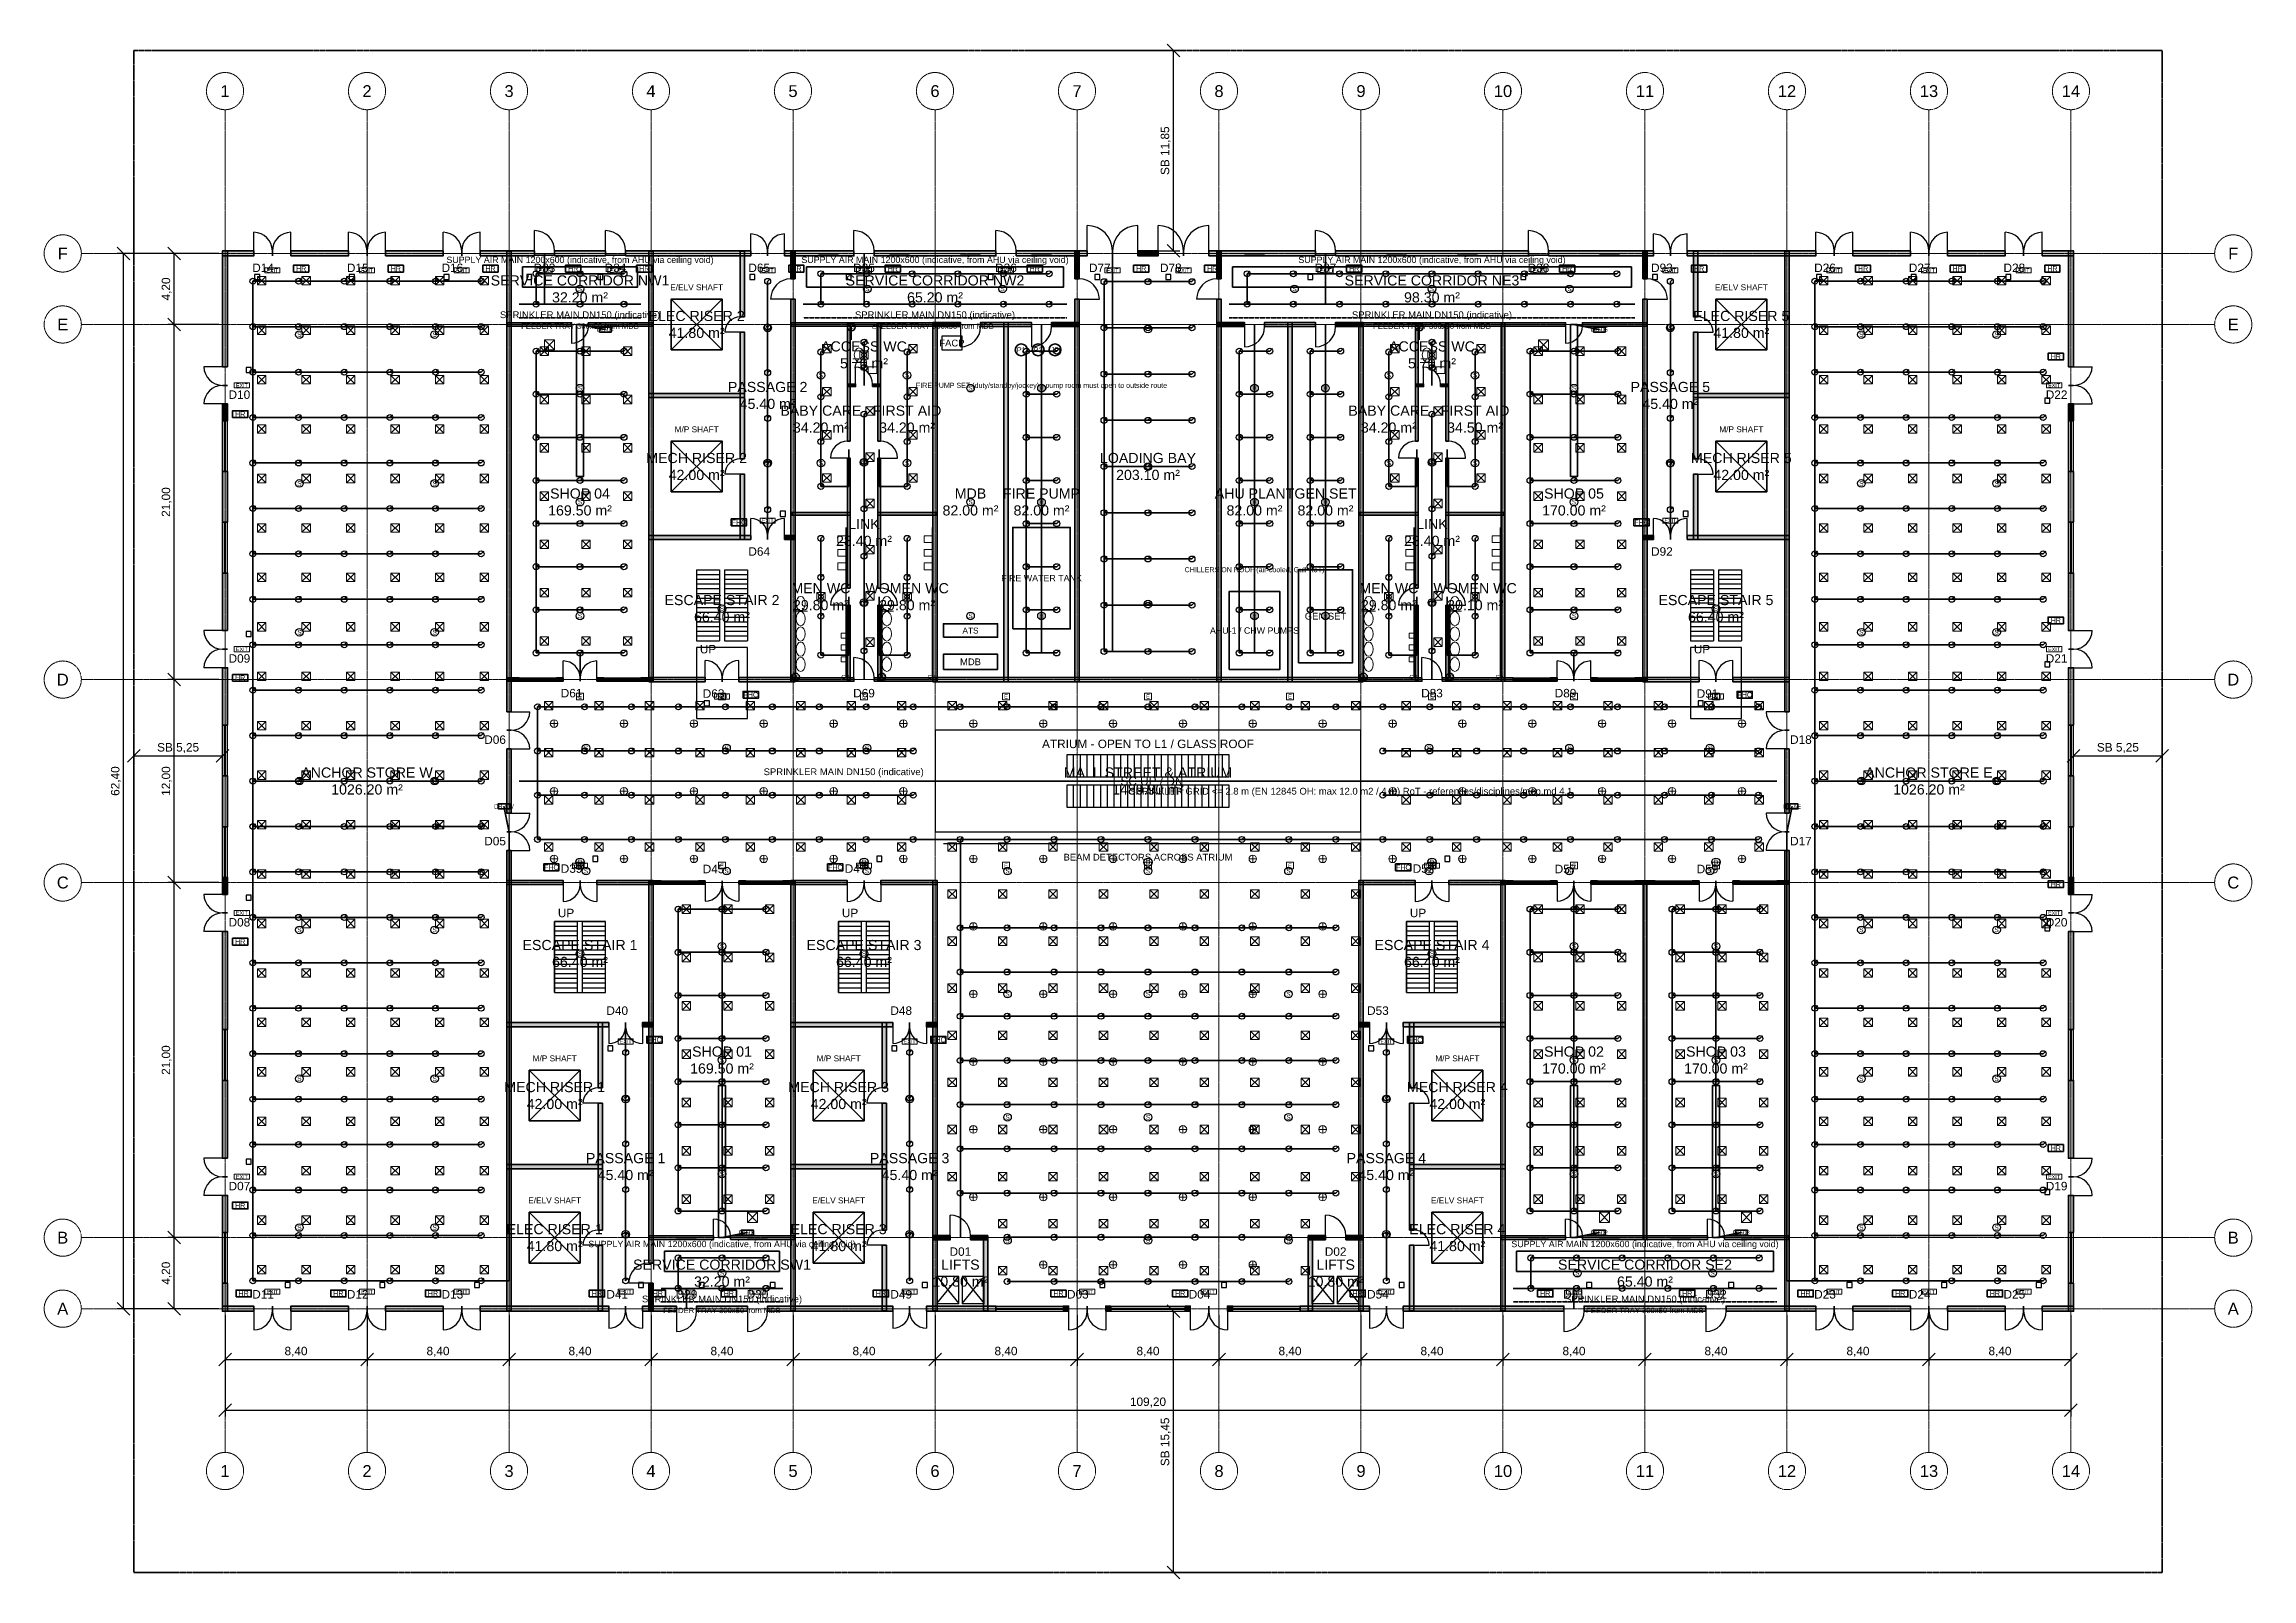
# Model space of a CAD drawing. Header units: millimetres. Extents: x -5300 to 125300, y -375 to 90375.
import ezdxf
from ezdxf.enums import TextEntityAlignment as Align

# ---------------------------------------------------------------- set-up
doc = ezdxf.new("R2010")
doc.units = ezdxf.units.MM
for name, pattern in [('CENTER', [5.08, 3.175, -0.635, 0.635, -0.635]), ('DASHED', [1.524, 1.27, -0.254]), ('PHANTOM', [6.35, 3.175, -0.635, 0.635, -0.635, 0.635, -0.635])]:
    doc.linetypes.add(name, pattern=pattern)
for name, color, linetype, lineweight in [('A-ACHSEN', 1, 'CENTER', 13), ('A-FENSTER', 5, 'Continuous', 25), ('A-FLOR-EVTR', 251, 'Continuous', 25), ('A-FLOR-OTLN', 253, 'Continuous', 25), ('A-FLOR-STRS', 252, 'Continuous', 25), ('A-LAGEPLAN-GRENZE', 1, 'PHANTOM', 35), ('A-MASS', 1, 'Continuous', 18), ('A-OEFFNUNG-NR', 2, 'Continuous', 18), ('A-RAUM-STEMPEL', 2, 'Continuous', 18), ('A-SCHRAFFUR', 8, 'Continuous', 9), ('A-TUER', 3, 'Continuous', 25), ('A-WAND-TRAG', 7, 'Continuous', 50), ('E-ANNO-TEXT', 52, 'Continuous', 18), ('E-DB', 6, 'Continuous', 50), ('E-FALM', 230, 'Continuous', 25), ('E-LITE', 2, 'Continuous', 18), ('E-LITE-EMER', 40, 'Continuous', 18), ('E-TRAY', 210, 'DASHED', 35), ('FP-ANNO-TEXT', 14, 'Continuous', 18), ('FP-HOSE', 20, 'Continuous', 35), ('FP-SPRK-HEAD', 1, 'Continuous', 25), ('FP-SPRK-PIPE', 12, 'Continuous', 50), ('M-ANNO-TEXT', 150, 'Continuous', 18), ('M-HVAC-EQPT', 30, 'Continuous', 50), ('M-HVAC-RCG', 3, 'Continuous', 18), ('M-HVAC-SAD', 5, 'Continuous', 35), ('M-HVAC-SCD', 4, 'Continuous', 18), ('P-ANNO-TEXT', 94, 'Continuous', 18), ('P-DCW', 160, 'Continuous', 25), ('P-FIXT', 90, 'Continuous', 18), ('P-SANR', 34, 'Continuous', 35)]:
    doc.layers.add(name, color=color, linetype=linetype, lineweight=lineweight)
doc.styles.add('DE-ARIAL', font='arial.ttf')
doc.dimstyles.new('DE-100-M', dxfattribs={"dimscale": 250, "dimtxt": 2, "dimasz": 1.5, "dimexe": 1.5, "dimexo": 1.5, "dimgap": 0.8, "dimtad": 1, "dimlfac": 0.001, "dimzin": 0, "dimtxsty": 'DE-ARIAL', "dimtsz": 1.5, "dimcen": 2.5, "dimclrd": 256, "dimclre": 256, "dimclrt": 256, "dimazin": 3, "dimtfac": 1, "dimtmove": 0, "dimatfit": 3, "dimarcsym": 0})

msp = doc.modelspace()

# ---------------------------------------------------------------- hatches: boundary and pattern name
at = {"layer": 'A-SCHRAFFUR'}
for points in [[(5250, 77850), (7100, 77850), (7100, 78150), (5250, 78150)], [(5550, 71300), (5550, 78150), (5250, 78150), (5250, 71300)], [(9300, 77850), (12700, 77850), (12700, 78150), (9300, 78150)], [(14900, 77850), (18300, 77850), (18300, 78150), (14900, 78150)], [(20500, 77850), (23700, 77850), (23700, 78150), (20500, 78150)], [(22325, 50900), (22325, 78125), (22075, 78125), (22075, 50900)], [(24900, 77850), (27900, 77850), (27900, 78150), (24900, 78150)], [(29100, 77850), (36500, 77850), (36500, 78150), (29100, 78150)], [(30725, 52675), (30725, 78125), (30475, 78125), (30475, 52675)], [(36125, 74250), (36125, 78125), (35875, 78125), (35875, 74250)], [(38500, 77850), (42600, 77850), (42600, 78150), (38500, 78150)], [(39125, 76500), (39125, 78125), (38875, 78125), (38875, 76500)], [(43800, 77850), (51000, 77850), (51000, 78150), (43800, 78150)], [(52200, 77850), (56400, 77850), (56400, 78150), (52200, 78150)], [(55925, 76500), (55925, 78125), (55675, 78125), (55675, 76500)], [(59400, 77850), (60600, 77850), (60600, 78150), (59400, 78150)], [(63600, 77850), (69900, 77850), (69900, 78150), (63600, 78150)], [(64325, 76500), (64325, 78125), (64075, 78125), (64075, 76500)], [(71100, 77850), (82500, 77850), (82500, 78150), (71100, 78150)], [(83700, 77850), (89900, 77850), (89900, 78150), (83700, 78150)], [(89525, 76500), (89525, 78125), (89275, 78125), (89275, 76500)], [(91900, 77850), (99500, 77850), (99500, 78150), (91900, 78150)], [(92525, 74250), (92525, 78125), (92275, 78125), (92275, 74250)], [(97925, 50900), (97925, 78125), (97675, 78125), (97675, 50900)], [(101700, 77850), (105100, 77850), (105100, 78150), (101700, 78150)], [(107300, 77850), (110700, 77850), (110700, 78150), (107300, 78150)], [(112900, 77850), (114750, 77850), (114750, 78150), (112900, 78150)], [(114750, 71300), (114750, 78150), (114450, 78150), (114450, 71300)], [(39125, 52675), (39125, 75300), (38875, 75300), (38875, 52675)], [(55925, 52675), (55925, 75300), (55675, 75300), (55675, 52675)], [(64325, 52675), (64325, 75300), (64075, 75300), (64075, 52675)], [(89525, 52675), (89525, 75300), (89275, 75300), (89275, 52675)], [(22100, 73700), (25900, 73700), (25900, 73900), (22100, 73900)], [(26900, 73700), (30700, 73700), (30700, 73900), (26900, 73900)], [(36125, 65850), (36125, 73350), (35875, 73350), (35875, 65850)], [(38900, 73700), (47500, 73700), (47500, 73900), (38900, 73900)], [(42375, 66900), (42375, 73875), (42225, 73875), (42225, 66900)], [(44175, 66900), (44175, 73875), (44025, 73875), (44025, 66900)], [(47275, 73675), (48900, 73675), (48900, 73925), (47275, 73925)], [(47525, 52675), (47525, 73925), (47275, 73925), (47275, 52675)], [(50100, 73675), (53100, 73675), (53100, 73925), (50100, 73925)], [(51725, 52675), (51725, 73925), (51475, 73925), (51475, 52675)], [(54300, 73675), (55925, 73675), (55925, 73925), (54300, 73925)], [(64075, 73675), (65700, 73675), (65700, 73925), (64075, 73925)], [(66900, 73675), (69900, 73675), (69900, 73925), (66900, 73925)], [(68525, 52675), (68525, 73925), (68275, 73925), (68275, 52675)], [(71100, 73675), (72725, 73675), (72725, 73925), (71100, 73925)], [(72725, 52675), (72725, 73925), (72475, 73925), (72475, 52675)], [(72500, 73700), (84700, 73700), (84700, 73900), (72500, 73900)], [(75975, 66900), (75975, 73875), (75825, 73875), (75825, 66900)], [(77775, 66900), (77775, 73875), (77625, 73875), (77625, 66900)], [(81100, 52700), (81100, 73900), (80900, 73900), (80900, 52700)], [(85700, 73700), (89500, 73700), (89500, 73900), (85700, 73900)], [(92525, 65850), (92525, 73350), (92275, 73350), (92275, 65850)], [(30475, 69475), (36125, 69475), (36125, 69725), (30475, 69725)], [(42225, 70125), (42700, 70125), (42700, 70275), (42225, 70275)], [(43700, 70125), (44175, 70125), (44175, 70275), (43700, 70275)], [(75825, 70125), (76300, 70125), (76300, 70275), (75825, 70275)], [(77300, 70125), (77775, 70125), (77775, 70275), (77300, 70275)], [(92275, 69475), (97925, 69475), (97925, 69725), (92275, 69725)], [(5550, 68100), (5550, 69100), (5250, 69100), (5250, 68100)], [(114750, 68100), (114750, 69100), (114450, 69100), (114450, 68100)], [(42375, 58200), (42375, 65900), (42225, 65900), (42225, 58200)], [(44175, 58200), (44175, 65900), (44025, 65900), (44025, 58200)], [(75975, 58200), (75975, 65900), (75825, 65900), (75825, 58200)], [(77775, 58200), (77775, 65900), (77625, 65900), (77625, 58200)], [(5550, 62100), (5550, 65100), (5250, 65100), (5250, 62100)], [(36125, 61075), (36125, 64950), (35875, 64950), (35875, 61075)], [(92525, 61075), (92525, 64950), (92275, 64950), (92275, 61075)], [(114750, 62100), (114750, 65100), (114450, 65100), (114450, 62100)], [(38925, 62525), (42375, 62525), (42375, 62675), (38925, 62675)], [(44025, 62525), (47475, 62525), (47475, 62675), (44025, 62675)], [(72525, 62525), (75975, 62525), (75975, 62675), (72525, 62675)], [(77625, 62525), (81075, 62525), (81075, 62675), (77625, 62675)], [(30475, 61075), (36500, 61075), (36500, 61325), (30475, 61325)], [(38500, 61075), (39125, 61075), (39125, 61325), (38500, 61325)], [(89275, 61075), (89900, 61075), (89900, 61325), (89275, 61325)], [(91900, 61075), (97925, 61075), (97925, 61325), (91900, 61325)], [(5550, 55700), (5550, 59100), (5250, 59100), (5250, 55700)], [(114750, 55700), (114750, 59100), (114450, 59100), (114450, 55700)], [(42375, 52725), (42375, 57200), (42225, 57200), (42225, 52725)], [(44175, 52725), (44175, 57200), (44025, 57200), (44025, 52725)], [(75975, 52725), (75975, 57200), (75825, 57200), (75825, 52725)], [(77775, 52725), (77775, 57200), (77625, 57200), (77625, 52725)], [(5550, 50100), (5550, 53500), (5250, 53500), (5250, 50100)], [(22100, 52700), (22800, 52700), (22800, 52900), (22100, 52900)], [(25000, 52700), (25400, 52700), (25400, 52900), (25000, 52900)], [(27400, 52700), (27800, 52700), (27800, 52900), (27400, 52900)], [(30000, 52700), (30700, 52700), (30700, 52900), (30000, 52900)], [(30475, 52675), (33800, 52675), (33800, 52925), (30475, 52925)], [(35800, 52675), (39125, 52675), (39125, 52925), (35800, 52925)], [(38900, 52700), (42600, 52700), (42600, 52900), (38900, 52900)], [(43800, 52700), (47500, 52700), (47500, 52900), (43800, 52900)], [(47275, 52675), (72725, 52675), (72725, 52925), (47275, 52925)], [(72500, 52700), (76200, 52700), (76200, 52900), (72500, 52900)], [(77400, 52700), (81600, 52700), (81600, 52900), (77400, 52900)], [(83800, 52700), (84200, 52700), (84200, 52900), (83800, 52900)], [(86200, 52700), (86600, 52700), (86600, 52900), (86200, 52900)], [(88800, 52700), (89500, 52700), (89500, 52900), (88800, 52900)], [(89275, 52675), (92600, 52675), (92600, 52925), (89275, 52925)], [(94600, 52675), (97925, 52675), (97925, 52925), (94600, 52925)], [(114750, 50100), (114750, 53500), (114450, 53500), (114450, 50100)], [(22325, 44900), (22325, 48700), (22075, 48700), (22075, 44900)], [(97925, 44900), (97925, 48700), (97675, 48700), (97675, 44900)], [(5550, 44100), (5550, 47100), (5250, 47100), (5250, 44100)], [(114750, 44100), (114750, 47100), (114450, 47100), (114450, 44100)], [(22325, 15475), (22325, 42700), (22075, 42700), (22075, 15475)], [(97925, 15475), (97925, 42700), (97675, 42700), (97675, 15475)], [(5550, 40100), (5550, 41100), (5250, 41100), (5250, 40100)], [(22075, 40675), (25400, 40675), (25400, 40925), (22075, 40925)], [(27400, 40675), (30725, 40675), (30725, 40925), (27400, 40925)], [(30725, 18300), (30725, 40925), (30475, 40925), (30475, 18300)], [(30500, 40700), (31200, 40700), (31200, 40900), (30500, 40900)], [(33400, 40700), (33800, 40700), (33800, 40900), (33400, 40900)], [(35800, 40700), (36200, 40700), (36200, 40900), (35800, 40900)], [(38400, 40700), (39100, 40700), (39100, 40900), (38400, 40900)], [(38875, 40675), (42200, 40675), (42200, 40925), (38875, 40925)], [(39125, 15475), (39125, 40925), (38875, 40925), (38875, 15475)], [(44200, 40675), (47525, 40675), (47525, 40925), (44200, 40925)], [(47525, 15475), (47525, 40925), (47275, 40925), (47275, 15475)], [(72475, 40675), (75800, 40675), (75800, 40925), (72475, 40925)], [(72725, 15475), (72725, 40925), (72475, 40925), (72475, 15475)], [(77800, 40675), (81125, 40675), (81125, 40925), (77800, 40925)], [(81125, 15475), (81125, 40925), (80875, 40925), (80875, 15475)], [(80900, 40700), (81600, 40700), (81600, 40900), (80900, 40900)], [(83800, 40700), (84200, 40700), (84200, 40900), (83800, 40900)], [(86200, 40700), (86600, 40700), (86600, 40900), (86200, 40900)], [(88800, 40700), (90000, 40700), (90000, 40900), (88800, 40900)], [(89500, 19700), (89500, 40900), (89300, 40900), (89300, 19700)], [(92200, 40700), (92600, 40700), (92600, 40900), (92200, 40900)], [(94600, 40700), (95000, 40700), (95000, 40900), (94600, 40900)], [(97200, 40700), (97900, 40700), (97900, 40900), (97200, 40900)], [(114750, 40100), (114750, 41100), (114450, 41100), (114450, 40100)], [(5550, 32100), (5550, 37900), (5250, 37900), (5250, 32100)], [(114750, 32100), (114750, 37900), (114450, 37900), (114450, 32100)], [(22075, 32275), (28100, 32275), (28100, 32525), (22075, 32525)], [(27725, 28650), (27725, 32525), (27475, 32525), (27475, 28650)], [(30100, 32275), (30725, 32275), (30725, 32525), (30100, 32525)], [(38875, 32275), (44900, 32275), (44900, 32525), (38875, 32525)], [(44525, 28650), (44525, 32525), (44275, 32525), (44275, 28650)], [(46900, 32275), (47525, 32275), (47525, 32525), (46900, 32525)], [(72475, 32275), (73100, 32275), (73100, 32525), (72475, 32525)], [(75100, 32275), (81125, 32275), (81125, 32525), (75100, 32525)], [(75725, 28650), (75725, 32525), (75475, 32525), (75475, 28650)], [(5550, 24500), (5550, 29100), (5250, 29100), (5250, 24500)], [(114750, 24500), (114750, 29100), (114450, 29100), (114450, 24500)], [(27725, 20250), (27725, 27750), (27475, 27750), (27475, 20250)], [(44525, 20250), (44525, 27750), (44275, 27750), (44275, 20250)], [(75725, 20250), (75725, 27750), (75475, 27750), (75475, 20250)], [(22075, 23875), (27725, 23875), (27725, 24125), (22075, 24125)], [(38875, 23875), (44525, 23875), (44525, 24125), (38875, 24125)], [(75475, 23875), (81125, 23875), (81125, 24125), (75475, 24125)], [(5550, 20100), (5550, 22300), (5250, 22300), (5250, 20100)], [(114750, 20100), (114750, 22300), (114450, 22300), (114450, 20100)], [(30500, 19700), (34300, 19700), (34300, 19900), (30500, 19900)], [(35300, 19700), (39100, 19700), (39100, 19900), (35300, 19900)], [(47275, 19675), (48300, 19675), (48300, 19925), (47275, 19925)], [(49500, 19675), (50525, 19675), (50525, 19925), (49500, 19925)], [(50525, 15475), (50525, 19925), (50275, 19925), (50275, 15475)], [(69475, 19675), (70500, 19675), (70500, 19925), (69475, 19925)], [(69725, 15475), (69725, 19925), (69475, 19925), (69475, 15475)], [(71700, 19675), (72725, 19675), (72725, 19925), (71700, 19925)], [(80900, 19700), (84700, 19700), (84700, 19900), (80900, 19900)], [(85700, 19700), (93100, 19700), (93100, 19900), (85700, 19900)], [(94100, 19700), (97900, 19700), (97900, 19900), (94100, 19900)], [(27725, 15475), (27725, 19350), (27475, 19350), (27475, 15475)], [(44525, 15475), (44525, 19350), (44275, 19350), (44275, 15475)], [(75725, 15475), (75725, 19350), (75475, 19350), (75475, 15475)], [(5550, 15450), (5550, 17100), (5250, 17100), (5250, 15450)], [(30725, 15475), (30725, 17100), (30475, 17100), (30475, 15475)], [(114750, 15450), (114750, 17100), (114450, 17100), (114450, 15450)], [(5250, 15450), (7100, 15450), (7100, 15750), (5250, 15750)], [(9300, 15450), (12700, 15450), (12700, 15750), (9300, 15750)], [(14900, 15450), (18300, 15450), (18300, 15750), (14900, 15750)], [(20500, 15450), (28100, 15450), (28100, 15750), (20500, 15750)], [(30100, 15450), (32100, 15450), (32100, 15750), (30100, 15750)], [(33300, 15450), (36300, 15450), (36300, 15750), (33300, 15750)], [(37500, 15450), (44900, 15450), (44900, 15750), (37500, 15750)], [(46900, 15450), (51000, 15450), (51000, 15750), (46900, 15750)], [(55000, 15450), (55300, 15450), (55300, 15750), (55000, 15750)], [(57500, 15450), (57800, 15450), (57800, 15750), (57500, 15750)], [(62200, 15450), (62500, 15450), (62500, 15750), (62200, 15750)], [(64700, 15450), (65000, 15450), (65000, 15750), (64700, 15750)], [(69000, 15450), (73100, 15450), (73100, 15750), (69000, 15750)], [(75100, 15450), (84600, 15450), (84600, 15750), (75100, 15750)], [(85800, 15450), (93000, 15450), (93000, 15750), (85800, 15750)], [(94200, 15450), (99500, 15450), (99500, 15750), (94200, 15750)], [(101700, 15450), (105100, 15450), (105100, 15750), (101700, 15750)], [(107300, 15450), (110700, 15450), (110700, 15750), (107300, 15750)], [(112900, 15450), (114750, 15450), (114750, 15750), (112900, 15750)]]:
    msp.add_hatch(color=256, dxfattribs=at).paths.add_polyline_path(points)

# ---------------------------------------------------------------- linework, layer by layer
at = {"layer": 'A-ACHSEN'}
for p, q in [((5400, 7100), (5400, 86500)), ((13800, 7100), (13800, 86500)), ((22200, 7100), (22200, 86500)), ((30600, 7100), (30600, 86500)), ((39000, 7100), (39000, 86500)), ((47400, 7100), (47400, 86500)), ((55800, 7100), (55800, 86500)), ((64200, 7100), (64200, 86500)), ((72600, 7100), (72600, 86500)), ((81000, 7100), (81000, 86500)), ((89400, 7100), (89400, 86500)), ((97800, 7100), (97800, 86500)), ((106200, 7100), (106200, 86500)), ((114600, 7100), (114600, 86500)), ((-3100, 78000), (123100, 78000)), ((-3100, 73800), (123100, 73800)), ((-3100, 52800), (123100, 52800)), ((-3100, 40800), (123100, 40800)), ((-3100, 19800), (123100, 19800)), ((-3100, 15600), (123100, 15600))]:
    msp.add_line(p, q, dxfattribs=at)
for centre in [(5400, 87600), (13800, 87600), (22200, 87600), (30600, 87600), (39000, 87600), (47400, 87600), (55800, 87600), (64200, 87600), (72600, 87600), (81000, 87600), (89400, 87600), (97800, 87600), (106200, 87600), (114600, 87600), (-4200, 78000), (124200, 78000), (-4200, 73800), (124200, 73800), (-4200, 52800), (124200, 52800), (-4200, 40800), (124200, 40800), (-4200, 19800), (124200, 19800), (-4200, 15600), (124200, 15600), (5400, 6000), (13800, 6000), (22200, 6000), (30600, 6000), (39000, 6000), (47400, 6000), (55800, 6000), (64200, 6000), (72600, 6000), (81000, 6000), (89400, 6000), (97800, 6000), (106200, 6000), (114600, 6000)]:
    msp.add_circle(centre, 1100, dxfattribs=at)
at = {"layer": 'A-FENSTER'}
for p, q in [((5250, 65100), (5250, 68100)), ((5362.5, 65100), (5362.5, 68100)), ((5437.5, 65100), (5437.5, 68100)), ((5550, 65100), (5550, 68100)), ((114450, 65100), (114450, 68100)), ((114562.5, 65100), (114562.5, 68100)), ((114637.5, 65100), (114637.5, 68100)), ((114750, 65100), (114750, 68100)), ((5250, 59100), (5250, 62100)), ((5362.5, 59100), (5362.5, 62100)), ((5437.5, 59100), (5437.5, 62100)), ((5550, 59100), (5550, 62100)), ((114450, 59100), (114450, 62100)), ((114562.5, 59100), (114562.5, 62100)), ((114637.5, 59100), (114637.5, 62100)), ((114750, 59100), (114750, 62100)), ((22800, 52900), (25000, 52900)), ((22800, 52825), (25000, 52825)), ((22800, 52775), (25000, 52775)), ((22800, 52700), (25000, 52700)), ((27800, 52900), (30000, 52900)), ((27800, 52825), (30000, 52825)), ((27800, 52775), (30000, 52775)), ((27800, 52700), (30000, 52700)), ((81600, 52900), (83800, 52900)), ((81600, 52825), (83800, 52825)), ((81600, 52775), (83800, 52775)), ((81600, 52700), (83800, 52700)), ((86600, 52900), (88800, 52900)), ((86600, 52825), (88800, 52825)), ((86600, 52775), (88800, 52775)), ((86600, 52700), (88800, 52700)), ((5250, 47100), (5250, 50100)), ((5362.5, 47100), (5362.5, 50100)), ((5437.5, 47100), (5437.5, 50100)), ((5550, 47100), (5550, 50100)), ((114450, 47100), (114450, 50100)), ((114562.5, 47100), (114562.5, 50100)), ((114637.5, 47100), (114637.5, 50100)), ((114750, 47100), (114750, 50100)), ((5250, 41100), (5250, 44100)), ((5362.5, 41100), (5362.5, 44100)), ((5437.5, 41100), (5437.5, 44100)), ((5550, 41100), (5550, 44100)), ((114450, 41100), (114450, 44100)), ((114562.5, 41100), (114562.5, 44100)), ((114637.5, 41100), (114637.5, 44100)), ((114750, 41100), (114750, 44100)), ((31200, 40900), (33400, 40900)), ((31200, 40825), (33400, 40825)), ((31200, 40775), (33400, 40775)), ((31200, 40700), (33400, 40700)), ((36200, 40900), (38400, 40900)), ((36200, 40825), (38400, 40825)), ((36200, 40775), (38400, 40775)), ((36200, 40700), (38400, 40700)), ((81600, 40900), (83800, 40900)), ((81600, 40825), (83800, 40825)), ((81600, 40775), (83800, 40775)), ((81600, 40700), (83800, 40700)), ((86600, 40900), (88800, 40900)), ((86600, 40825), (88800, 40825)), ((86600, 40775), (88800, 40775)), ((86600, 40700), (88800, 40700)), ((90000, 40900), (92200, 40900)), ((90000, 40825), (92200, 40825)), ((90000, 40775), (92200, 40775)), ((90000, 40700), (92200, 40700)), ((95000, 40900), (97200, 40900)), ((95000, 40825), (97200, 40825)), ((95000, 40775), (97200, 40775)), ((95000, 40700), (97200, 40700)), ((5250, 29100), (5250, 32100)), ((5362.5, 29100), (5362.5, 32100)), ((5437.5, 29100), (5437.5, 32100)), ((5550, 29100), (5550, 32100)), ((114450, 29100), (114450, 32100)), ((114562.5, 29100), (114562.5, 32100)), ((114637.5, 29100), (114637.5, 32100)), ((114750, 29100), (114750, 32100)), ((5250, 17100), (5250, 20100)), ((5362.5, 17100), (5362.5, 20100)), ((5437.5, 17100), (5437.5, 20100)), ((5550, 17100), (5550, 20100)), ((114450, 17100), (114450, 20100)), ((114562.5, 17100), (114562.5, 20100)), ((114637.5, 17100), (114637.5, 20100)), ((114750, 17100), (114750, 20100)), ((51000, 15750), (55000, 15750)), ((57800, 15750), (62200, 15750)), ((65000, 15750), (69000, 15750)), ((51000, 15637.5), (55000, 15637.5)), ((51000, 15562.5), (55000, 15562.5)), ((51000, 15450), (55000, 15450)), ((57800, 15637.5), (62200, 15637.5)), ((57800, 15562.5), (62200, 15562.5)), ((57800, 15450), (62200, 15450)), ((65000, 15637.5), (69000, 15637.5)), ((65000, 15562.5), (69000, 15562.5)), ((65000, 15450), (69000, 15450))]:
    msp.add_line(p, q, dxfattribs=at)
at = {"layer": 'A-FLOR-EVTR'}
for p, q in [((55600, 47050), (55600, 48350)), ((56000, 47050), (56000, 48350)), ((56400, 47050), (56400, 48350)), ((56800, 47050), (56800, 48350)), ((57200, 47050), (57200, 48350)), ((57600, 47050), (57600, 48350)), ((58000, 47050), (58000, 48350)), ((58400, 47050), (58400, 48350)), ((58800, 47050), (58800, 48350)), ((59200, 47050), (59200, 48350)), ((59600, 47050), (59600, 48350)), ((60000, 47050), (60000, 48350)), ((60400, 47050), (60400, 48350)), ((60800, 47050), (60800, 48350)), ((61200, 47050), (61200, 48350)), ((61600, 47050), (61600, 48350)), ((62000, 47050), (62000, 48350)), ((62400, 47050), (62400, 48350)), ((62800, 47050), (62800, 48350)), ((63200, 47050), (63200, 48350)), ((63600, 47050), (63600, 48350)), ((64000, 47050), (64000, 48350)), ((64400, 47050), (64400, 48350)), ((55600, 45250), (55600, 46550)), ((56000, 45250), (56000, 46550)), ((56400, 45250), (56400, 46550)), ((56800, 45250), (56800, 46550)), ((57200, 45250), (57200, 46550)), ((57600, 45250), (57600, 46550)), ((58000, 45250), (58000, 46550)), ((58400, 45250), (58400, 46550)), ((58800, 45250), (58800, 46550)), ((59200, 45250), (59200, 46550)), ((59600, 45250), (59600, 46550)), ((60000, 45250), (60000, 46550)), ((60400, 45250), (60400, 46550)), ((60800, 45250), (60800, 46550)), ((61200, 45250), (61200, 46550)), ((61600, 45250), (61600, 46550)), ((62000, 45250), (62000, 46550)), ((62400, 45250), (62400, 46550)), ((62800, 45250), (62800, 46550)), ((63200, 45250), (63200, 46550)), ((63600, 45250), (63600, 46550)), ((64000, 45250), (64000, 46550)), ((64400, 45250), (64400, 46550)), ((47500, 15900), (48800, 17500)), ((47500, 17500), (48800, 15900)), ((49000, 15900), (50300, 17500)), ((49000, 17500), (50300, 15900)), ((69700, 15900), (71000, 17500)), ((69700, 17500), (71000, 15900)), ((71200, 15900), (72500, 17500)), ((71200, 17500), (72500, 15900))]:
    msp.add_line(p, q, dxfattribs=at)
for points in [[(55200, 47050), (64800, 47050), (64800, 48350), (55200, 48350)], [(55200, 45250), (64800, 45250), (64800, 46550), (55200, 46550)], [(47500, 15900), (48800, 15900), (48800, 17500), (47500, 17500)], [(49000, 15900), (50300, 15900), (50300, 17500), (49000, 17500)], [(69700, 15900), (71000, 15900), (71000, 17500), (69700, 17500)], [(71200, 15900), (72500, 15900), (72500, 17500), (71200, 17500)]]:
    msp.add_lwpolyline(points, close=True, dxfattribs=at)
at = {"layer": 'A-FLOR-OTLN'}
msp.add_lwpolyline([(47400, 43800), (72600, 43800), (72600, 49800), (47400, 49800)], close=True, dxfattribs=at)
at = {"layer": 'A-FLOR-STRS'}
for p, q in [((33300, 59300), (34650, 59300)), ((33300, 59300), (33300, 55100)), ((33300, 59020), (34650, 59020)), ((34650, 59300), (34650, 55100)), ((34950, 59300), (36300, 59300)), ((34950, 59300), (34950, 55100)), ((34950, 59020), (36300, 59020)), ((36300, 59300), (36300, 55100)), ((92100, 59300), (93450, 59300)), ((92100, 59300), (92100, 55100)), ((92100, 59020), (93450, 59020)), ((93450, 59300), (93450, 55100)), ((93750, 59300), (95100, 59300)), ((93750, 59300), (93750, 55100)), ((93750, 59020), (95100, 59020)), ((95100, 59300), (95100, 55100)), ((33300, 58740), (34650, 58740)), ((33300, 58460), (34650, 58460)), ((33300, 58180), (34650, 58180)), ((33300, 57900), (34650, 57900)), ((33300, 57620), (34650, 57620)), ((34950, 58740), (36300, 58740)), ((34950, 58460), (36300, 58460)), ((34950, 58180), (36300, 58180)), ((34950, 57900), (36300, 57900)), ((34950, 57620), (36300, 57620)), ((92100, 58740), (93450, 58740)), ((92100, 58460), (93450, 58460)), ((92100, 58180), (93450, 58180)), ((92100, 57900), (93450, 57900)), ((92100, 57620), (93450, 57620)), ((93750, 58740), (95100, 58740)), ((93750, 58460), (95100, 58460)), ((93750, 58180), (95100, 58180)), ((93750, 57900), (95100, 57900)), ((93750, 57620), (95100, 57620)), ((33300, 57340), (34650, 57340)), ((33300, 57060), (34650, 57060)), ((33300, 56780), (34650, 56780)), ((33300, 56500), (34650, 56500)), ((33300, 56220), (34650, 56220)), ((34950, 57340), (36300, 57340)), ((34950, 57060), (36300, 57060)), ((34950, 56780), (36300, 56780)), ((34950, 56500), (36300, 56500)), ((34950, 56220), (36300, 56220)), ((92100, 57340), (93450, 57340)), ((92100, 57060), (93450, 57060)), ((92100, 56780), (93450, 56780)), ((92100, 56500), (93450, 56500)), ((92100, 56220), (93450, 56220)), ((93750, 57340), (95100, 57340)), ((93750, 57060), (95100, 57060)), ((93750, 56780), (95100, 56780)), ((93750, 56500), (95100, 56500)), ((93750, 56220), (95100, 56220)), ((33300, 55940), (34650, 55940)), ((33300, 55660), (34650, 55660)), ((33300, 55380), (34650, 55380)), ((33300, 55100), (34650, 55100)), ((34950, 55940), (36300, 55940)), ((34950, 55660), (36300, 55660)), ((34950, 55380), (36300, 55380)), ((34950, 55100), (36300, 55100)), ((92100, 55940), (93450, 55940)), ((92100, 55660), (93450, 55660)), ((92100, 55380), (93450, 55380)), ((92100, 55100), (93450, 55100)), ((93750, 55940), (95100, 55940)), ((93750, 55660), (95100, 55660)), ((93750, 55380), (95100, 55380)), ((93750, 55100), (95100, 55100)), ((24900, 38500), (26250, 38500)), ((24900, 34300), (24900, 38500)), ((24900, 38220), (26250, 38220)), ((24900, 37940), (26250, 37940)), ((26250, 34300), (26250, 38500)), ((26550, 38500), (27900, 38500)), ((26550, 34300), (26550, 38500)), ((26550, 38220), (27900, 38220)), ((26550, 37940), (27900, 37940)), ((27900, 34300), (27900, 38500)), ((41700, 38500), (43050, 38500)), ((41700, 34300), (41700, 38500)), ((41700, 38220), (43050, 38220)), ((41700, 37940), (43050, 37940)), ((43050, 34300), (43050, 38500)), ((43350, 38500), (44700, 38500)), ((43350, 34300), (43350, 38500)), ((43350, 38220), (44700, 38220)), ((43350, 37940), (44700, 37940)), ((44700, 34300), (44700, 38500)), ((75300, 38500), (76650, 38500)), ((75300, 34300), (75300, 38500)), ((75300, 38220), (76650, 38220)), ((75300, 37940), (76650, 37940)), ((76650, 34300), (76650, 38500)), ((76950, 38500), (78300, 38500)), ((76950, 34300), (76950, 38500)), ((76950, 38220), (78300, 38220)), ((76950, 37940), (78300, 37940)), ((78300, 34300), (78300, 38500)), ((24900, 37660), (26250, 37660)), ((24900, 37380), (26250, 37380)), ((24900, 37100), (26250, 37100)), ((24900, 36820), (26250, 36820)), ((26550, 37660), (27900, 37660)), ((26550, 37380), (27900, 37380)), ((26550, 37100), (27900, 37100)), ((26550, 36820), (27900, 36820)), ((41700, 37660), (43050, 37660)), ((41700, 37380), (43050, 37380)), ((41700, 37100), (43050, 37100)), ((41700, 36820), (43050, 36820)), ((43350, 37660), (44700, 37660)), ((43350, 37380), (44700, 37380)), ((43350, 37100), (44700, 37100)), ((43350, 36820), (44700, 36820)), ((75300, 37660), (76650, 37660)), ((75300, 37380), (76650, 37380)), ((75300, 37100), (76650, 37100)), ((75300, 36820), (76650, 36820)), ((76950, 37660), (78300, 37660)), ((76950, 37380), (78300, 37380)), ((76950, 37100), (78300, 37100)), ((76950, 36820), (78300, 36820)), ((24900, 36540), (26250, 36540)), ((24900, 36260), (26250, 36260)), ((24900, 35980), (26250, 35980)), ((24900, 35700), (26250, 35700)), ((24900, 35420), (26250, 35420)), ((26550, 36540), (27900, 36540)), ((26550, 36260), (27900, 36260)), ((26550, 35980), (27900, 35980)), ((26550, 35700), (27900, 35700)), ((26550, 35420), (27900, 35420)), ((41700, 36540), (43050, 36540)), ((41700, 36260), (43050, 36260)), ((41700, 35980), (43050, 35980)), ((41700, 35700), (43050, 35700)), ((41700, 35420), (43050, 35420)), ((43350, 36540), (44700, 36540)), ((43350, 36260), (44700, 36260)), ((43350, 35980), (44700, 35980)), ((43350, 35700), (44700, 35700)), ((43350, 35420), (44700, 35420)), ((75300, 36540), (76650, 36540)), ((75300, 36260), (76650, 36260)), ((75300, 35980), (76650, 35980)), ((75300, 35700), (76650, 35700)), ((75300, 35420), (76650, 35420)), ((76950, 36540), (78300, 36540)), ((76950, 36260), (78300, 36260)), ((76950, 35980), (78300, 35980)), ((76950, 35700), (78300, 35700)), ((76950, 35420), (78300, 35420)), ((24900, 35140), (26250, 35140)), ((24900, 34860), (26250, 34860)), ((24900, 34580), (26250, 34580)), ((24900, 34300), (26250, 34300)), ((26550, 35140), (27900, 35140)), ((26550, 34860), (27900, 34860)), ((26550, 34580), (27900, 34580)), ((26550, 34300), (27900, 34300)), ((41700, 35140), (43050, 35140)), ((41700, 34860), (43050, 34860)), ((41700, 34580), (43050, 34580)), ((41700, 34300), (43050, 34300)), ((43350, 35140), (44700, 35140)), ((43350, 34860), (44700, 34860)), ((43350, 34580), (44700, 34580)), ((43350, 34300), (44700, 34300)), ((75300, 35140), (76650, 35140)), ((75300, 34860), (76650, 34860)), ((75300, 34580), (76650, 34580)), ((75300, 34300), (76650, 34300)), ((76950, 35140), (78300, 35140)), ((76950, 34860), (78300, 34860)), ((76950, 34580), (78300, 34580)), ((76950, 34300), (78300, 34300))]:
    msp.add_line(p, q, dxfattribs=at)
for points in [[(33300, 50500), (36300, 50500), (36300, 54700), (33300, 54700)], [(92100, 50500), (95100, 50500), (95100, 54700), (92100, 54700)], [(24900, 34300), (27900, 34300), (27900, 38500), (24900, 38500)], [(41700, 34300), (44700, 34300), (44700, 38500), (41700, 38500)], [(75300, 34300), (78300, 34300), (78300, 38500), (75300, 38500)]]:
    msp.add_lwpolyline(points, close=True, dxfattribs=at)
at = {"layer": 'A-LAGEPLAN-GRENZE'}
msp.add_lwpolyline([(0, 0), (120000, 0), (120000, 90000), (0, 90000)], close=True, dxfattribs=at)
at = {"layer": 'A-TUER'}
for p, q in [((7100, 78150), (7100, 79250)), ((9300, 78150), (9300, 79250)), ((12700, 78150), (12700, 79250)), ((14900, 78150), (14900, 79250)), ((18300, 78150), (18300, 79250)), ((20500, 78150), (20500, 79250)), ((23700, 78150), (23700, 79350)), ((27900, 78150), (27900, 79350)), ((36500, 78150), (36500, 79150)), ((38500, 78150), (38500, 79150)), ((42600, 78150), (42600, 79350)), ((51000, 78150), (51000, 79350)), ((56400, 78150), (56400, 79650)), ((59400, 78150), (59400, 79650)), ((60600, 78150), (60600, 79650)), ((63600, 78150), (63600, 79650)), ((69900, 78150), (69900, 79350)), ((82500, 78150), (82500, 79350)), ((89900, 78150), (89900, 79150)), ((91900, 78150), (91900, 79150)), ((99500, 78150), (99500, 79250)), ((101700, 78150), (101700, 79250)), ((105100, 78150), (105100, 79250)), ((107300, 78150), (107300, 79250)), ((110700, 78150), (110700, 79250)), ((112900, 78150), (112900, 79250)), ((38875, 75300), (37675, 75300)), ((55925, 75300), (57125, 75300)), ((64075, 75300), (62875, 75300)), ((89525, 75300), (90725, 75300)), ((25900, 73700), (25900, 72700)), ((35875, 73350), (34975, 73350)), ((48900, 73675), (48900, 72475)), ((53100, 73675), (53100, 72475)), ((65700, 73675), (65700, 72475)), ((69900, 73675), (69900, 72475)), ((84700, 73700), (84700, 72700)), ((92525, 73350), (93425, 73350)), ((5250, 71300), (4150, 71300)), ((42700, 70275), (42700, 71275)), ((76300, 70275), (76300, 71275)), ((114750, 71300), (115850, 71300)), ((5250, 69100), (4150, 69100)), ((114750, 69100), (115850, 69100)), ((42225, 65900), (41225, 65900)), ((44175, 65900), (45175, 65900)), ((75825, 65900), (74825, 65900)), ((77775, 65900), (78775, 65900)), ((35875, 64950), (34975, 64950)), ((92525, 64950), (93425, 64950)), ((36500, 61325), (36500, 62325)), ((38500, 61325), (38500, 62325)), ((89900, 61325), (89900, 62325)), ((91900, 61325), (91900, 62325)), ((42225, 57200), (41225, 57200)), ((44175, 57200), (45175, 57200)), ((75825, 57200), (74825, 57200)), ((77775, 57200), (78775, 57200)), ((5250, 55700), (4150, 55700)), ((114750, 55700), (115850, 55700)), ((25400, 52900), (25400, 53900)), ((27400, 52900), (27400, 53900)), ((33800, 52925), (33800, 53925)), ((35800, 52925), (35800, 53925)), ((42600, 52900), (42600, 54100)), ((76200, 52900), (76200, 54100)), ((84200, 52900), (84200, 53900)), ((86200, 52900), (86200, 53900)), ((92600, 52925), (92600, 53925)), ((94600, 52925), (94600, 53925)), ((5250, 53500), (4150, 53500)), ((114750, 53500), (115850, 53500)), ((22325, 50900), (23425, 50900)), ((97675, 50900), (96575, 50900)), ((22325, 48700), (23425, 48700)), ((97675, 48700), (96575, 48700)), ((22325, 44900), (23425, 44900)), ((97675, 44900), (96575, 44900)), ((22325, 42700), (23425, 42700)), ((97675, 42700), (96575, 42700)), ((25400, 40675), (25400, 39675)), ((27400, 40675), (27400, 39675)), ((33800, 40700), (33800, 39700)), ((35800, 40700), (35800, 39700)), ((42200, 40675), (42200, 39675)), ((44200, 40675), (44200, 39675)), ((75800, 40675), (75800, 39675)), ((77800, 40675), (77800, 39675)), ((84200, 40700), (84200, 39700)), ((86200, 40700), (86200, 39700)), ((92600, 40700), (92600, 39700)), ((94600, 40700), (94600, 39700)), ((5250, 40100), (4150, 40100)), ((114750, 40100), (115850, 40100)), ((5250, 37900), (4150, 37900)), ((114750, 37900), (115850, 37900)), ((28100, 32275), (28100, 31275)), ((30100, 32275), (30100, 31275)), ((44900, 32275), (44900, 31275)), ((46900, 32275), (46900, 31275)), ((73100, 32275), (73100, 31275)), ((75100, 32275), (75100, 31275)), ((27475, 27750), (26575, 27750)), ((44275, 27750), (43375, 27750)), ((75725, 27750), (76625, 27750)), ((5250, 24500), (4150, 24500)), ((114750, 24500), (115850, 24500)), ((5250, 22300), (4150, 22300)), ((114750, 22300), (115850, 22300)), ((34300, 19900), (34300, 20900)), ((48300, 19925), (48300, 21125)), ((70500, 19925), (70500, 21125)), ((84700, 19900), (84700, 20900)), ((93100, 19900), (93100, 20900)), ((27475, 19350), (26575, 19350)), ((44275, 19350), (43375, 19350)), ((75725, 19350), (76625, 19350)), ((30475, 17100), (29275, 17100)), ((7100, 15450), (7100, 14350)), ((9300, 15450), (9300, 14350)), ((12700, 15450), (12700, 14350)), ((14900, 15450), (14900, 14350)), ((18300, 15450), (18300, 14350)), ((20500, 15450), (20500, 14350)), ((28100, 15450), (28100, 14450)), ((30100, 15450), (30100, 14450)), ((32100, 15450), (32100, 14250)), ((36300, 15450), (36300, 14250)), ((44900, 15450), (44900, 14450)), ((46900, 15450), (46900, 14450)), ((55300, 15450), (55300, 14350)), ((57500, 15450), (57500, 14350)), ((62500, 15450), (62500, 14350)), ((64700, 15450), (64700, 14350)), ((73100, 15450), (73100, 14450)), ((75100, 15450), (75100, 14450)), ((84600, 15450), (84600, 14250)), ((93000, 15450), (93000, 14250)), ((99500, 15450), (99500, 14350)), ((101700, 15450), (101700, 14350)), ((105100, 15450), (105100, 14350)), ((107300, 15450), (107300, 14350)), ((110700, 15450), (110700, 14350)), ((112900, 15450), (112900, 14350))]:
    msp.add_line(p, q, dxfattribs=at)
for centre, radius, start, end in [((7100, 78150), 1100, 0, 90), ((9300, 78150), 1100, 90, 180), ((12700, 78150), 1100, 0, 90), ((14900, 78150), 1100, 90, 180), ((18300, 78150), 1100, 0, 90), ((20500, 78150), 1100, 90, 180), ((23700, 78150), 1200, 0, 90), ((27900, 78150), 1200, 0, 90), ((36500, 78150), 1000, 0, 90), ((38500, 78150), 1000, 90, 180), ((42600, 78150), 1200, 0, 90), ((51000, 78150), 1200, 0, 90), ((56400, 78150), 1500, 0, 90), ((59400, 78150), 1500, 90, 180), ((60600, 78150), 1500, 0, 90), ((63600, 78150), 1500, 90, 180), ((69900, 78150), 1200, 0, 90), ((82500, 78150), 1200, 0, 90), ((89900, 78150), 1000, 0, 90), ((91900, 78150), 1000, 90, 180), ((99500, 78150), 1100, 0, 90), ((101700, 78150), 1100, 90, 180), ((105100, 78150), 1100, 0, 90), ((107300, 78150), 1100, 90, 180), ((110700, 78150), 1100, 0, 90), ((112900, 78150), 1100, 90, 180), ((38875, 75300), 1200, 90, 180), ((55925, 75300), 1200, 0, 90), ((64075, 75300), 1200, 90, 180), ((89525, 75300), 1200, 0, 90), ((25900, 73700), 1000, -90, 0), ((35875, 73350), 900, 90, 180), ((48900, 73675), 1200, -90, 0), ((53100, 73675), 1200, -90, 0), ((65700, 73675), 1200, -90, 0), ((69900, 73675), 1200, -90, 0), ((84700, 73700), 1000, -90, 0), ((92525, 73350), 900, 0, 90), ((5250, 71300), 1100, 180, -90), ((42700, 70275), 1000, 0, 90), ((76300, 70275), 1000, 0, 90), ((114750, 71300), 1100, -90, 0), ((5250, 69100), 1100, 90, 180), ((114750, 69100), 1100, 0, 90), ((42225, 65900), 1000, 90, 180), ((44175, 65900), 1000, 0, 90), ((75825, 65900), 1000, 90, 180), ((77775, 65900), 1000, 0, 90), ((35875, 64950), 900, 90, 180), ((92525, 64950), 900, 0, 90), ((36500, 61325), 1000, 0, 90), ((38500, 61325), 1000, 90, 180), ((89900, 61325), 1000, 0, 90), ((91900, 61325), 1000, 90, 180), ((42225, 57200), 1000, 90, 180), ((44175, 57200), 1000, 0, 90), ((75825, 57200), 1000, 90, 180), ((77775, 57200), 1000, 0, 90), ((5250, 55700), 1100, 180, -90), ((114750, 55700), 1100, -90, 0), ((5250, 53500), 1100, 90, 180), ((25400, 52900), 1000, 0, 90), ((27400, 52900), 1000, 90, 180), ((33800, 52925), 1000, 0, 90), ((35800, 52925), 1000, 90, 180), ((42600, 52900), 1200, 0, 90), ((76200, 52900), 1200, 0, 90), ((84200, 52900), 1000, 0, 90), ((86200, 52900), 1000, 90, 180), ((92600, 52925), 1000, 0, 90), ((94600, 52925), 1000, 90, 180), ((114750, 53500), 1100, 0, 90), ((22325, 50900), 1100, -90, 0), ((22325, 48700), 1100, 0, 90), ((97675, 50900), 1100, 180, -90), ((97675, 48700), 1100, 90, 180), ((22325, 44900), 1100, -90, 0), ((97675, 44900), 1100, 180, -90), ((22325, 42700), 1100, 0, 90), ((97675, 42700), 1100, 90, 180), ((25400, 40675), 1000, -90, 0), ((27400, 40675), 1000, 180, -90), ((33800, 40700), 1000, -90, 0), ((35800, 40700), 1000, 180, -90), ((42200, 40675), 1000, -90, 0), ((44200, 40675), 1000, 180, -90), ((75800, 40675), 1000, -90, 0), ((77800, 40675), 1000, 180, -90), ((84200, 40700), 1000, -90, 0), ((86200, 40700), 1000, 180, -90), ((92600, 40700), 1000, -90, 0), ((94600, 40700), 1000, 180, -90), ((5250, 40100), 1100, 180, -90), ((114750, 40100), 1100, -90, 0), ((5250, 37900), 1100, 90, 180), ((114750, 37900), 1100, 0, 90), ((28100, 32275), 1000, -90, 0), ((30100, 32275), 1000, 180, -90), ((44900, 32275), 1000, -90, 0), ((46900, 32275), 1000, 180, -90), ((73100, 32275), 1000, -90, 0), ((75100, 32275), 1000, 180, -90), ((27475, 27750), 900, 90, 180), ((44275, 27750), 900, 90, 180), ((75725, 27750), 900, 0, 90), ((5250, 24500), 1100, 180, -90), ((114750, 24500), 1100, -90, 0), ((5250, 22300), 1100, 90, 180), ((114750, 22300), 1100, 0, 90), ((34300, 19900), 1000, 0, 90), ((48300, 19925), 1200, 0, 90), ((70500, 19925), 1200, 0, 90), ((84700, 19900), 1000, 0, 90), ((93100, 19900), 1000, 0, 90), ((27475, 19350), 900, 90, 180), ((44275, 19350), 900, 90, 180), ((75725, 19350), 900, 0, 90), ((30475, 17100), 1200, 90, 180), ((7100, 15450), 1100, -90, 0), ((9300, 15450), 1100, 180, -90), ((12700, 15450), 1100, -90, 0), ((14900, 15450), 1100, 180, -90), ((18300, 15450), 1100, -90, 0), ((20500, 15450), 1100, 180, -90), ((28100, 15450), 1000, -90, 0), ((30100, 15450), 1000, 180, -90), ((32100, 15450), 1200, -90, 0), ((36300, 15450), 1200, -90, 0), ((44900, 15450), 1000, -90, 0), ((46900, 15450), 1000, 180, -90), ((55300, 15450), 1100, -90, 0), ((57500, 15450), 1100, 180, -90), ((62500, 15450), 1100, -90, 0), ((64700, 15450), 1100, 180, -90), ((73100, 15450), 1000, -90, 0), ((75100, 15450), 1000, 180, -90), ((84600, 15450), 1200, -90, 0), ((93000, 15450), 1200, -90, 0), ((99500, 15450), 1100, -90, 0), ((101700, 15450), 1100, 180, -90), ((105100, 15450), 1100, -90, 0), ((107300, 15450), 1100, 180, -90), ((110700, 15450), 1100, -90, 0), ((112900, 15450), 1100, 180, -90)]:
    msp.add_arc(centre, radius, start, end, dxfattribs=at)
at = {"layer": 'A-WAND-TRAG'}
for p, q in [((7100, 77850), (7100, 78150)), ((8200, 77850), (8200, 78150)), ((8200, 77850), (8200, 78150)), ((9300, 77850), (9300, 78150)), ((12700, 77850), (12700, 78150)), ((13800, 77850), (13800, 78150)), ((13800, 77850), (13800, 78150)), ((14900, 77850), (14900, 78150)), ((18300, 77850), (18300, 78150)), ((19400, 77850), (19400, 78150)), ((19400, 77850), (19400, 78150)), ((20500, 77850), (20500, 78150)), ((23700, 77850), (23700, 78150)), ((24900, 77850), (24900, 78150)), ((27900, 77850), (27900, 78150)), ((29100, 77850), (29100, 78150)), ((36500, 77850), (36500, 78150)), ((37500, 77850), (37500, 78150)), ((37500, 77850), (37500, 78150)), ((38500, 77850), (38500, 78150)), ((42600, 77850), (42600, 78150)), ((43800, 77850), (43800, 78150)), ((51000, 77850), (51000, 78150)), ((52200, 77850), (52200, 78150)), ((56400, 77850), (56400, 78150)), ((57900, 77850), (57900, 78150)), ((57900, 77850), (57900, 78150)), ((59400, 77850), (59400, 78150)), ((60600, 77850), (60600, 78150)), ((62100, 77850), (62100, 78150)), ((62100, 77850), (62100, 78150)), ((63600, 77850), (63600, 78150)), ((69900, 77850), (69900, 78150)), ((71100, 77850), (71100, 78150)), ((82500, 77850), (82500, 78150)), ((83700, 77850), (83700, 78150)), ((89900, 77850), (89900, 78150)), ((90900, 77850), (90900, 78150)), ((90900, 77850), (90900, 78150)), ((91900, 77850), (91900, 78150)), ((99500, 77850), (99500, 78150)), ((100600, 77850), (100600, 78150)), ((100600, 77850), (100600, 78150)), ((101700, 77850), (101700, 78150)), ((105100, 77850), (105100, 78150)), ((106200, 77850), (106200, 78150)), ((106200, 77850), (106200, 78150)), ((107300, 77850), (107300, 78150)), ((110700, 77850), (110700, 78150)), ((111800, 77850), (111800, 78150)), ((111800, 77850), (111800, 78150)), ((112900, 77850), (112900, 78150)), ((39125, 76500), (38875, 76500)), ((55925, 76500), (55675, 76500)), ((64325, 76500), (64075, 76500)), ((89525, 76500), (89275, 76500)), ((39125, 75300), (38875, 75300)), ((55925, 75300), (55675, 75300)), ((64325, 75300), (64075, 75300)), ((89525, 75300), (89275, 75300)), ((25900, 73700), (25900, 73900)), ((26900, 73700), (26900, 73900)), ((36125, 74250), (35875, 74250)), ((36125, 73350), (35875, 73350)), ((48900, 73675), (48900, 73925)), ((50100, 73675), (50100, 73925)), ((53100, 73675), (53100, 73925)), ((54300, 73675), (54300, 73925)), ((65700, 73675), (65700, 73925)), ((66900, 73675), (66900, 73925)), ((69900, 73675), (69900, 73925)), ((71100, 73675), (71100, 73925)), ((84700, 73700), (84700, 73900)), ((85700, 73700), (85700, 73900)), ((92525, 74250), (92275, 74250)), ((92525, 73350), (92275, 73350)), ((5550, 71300), (5250, 71300)), ((114750, 71300), (114450, 71300)), ((5550, 70200), (5250, 70200)), ((5550, 70200), (5250, 70200)), ((42700, 70125), (42700, 70275)), ((43700, 70125), (43700, 70275)), ((76300, 70125), (76300, 70275)), ((77300, 70125), (77300, 70275)), ((114750, 70200), (114450, 70200)), ((114750, 70200), (114450, 70200)), ((5550, 69100), (5250, 69100)), ((5550, 68100), (5250, 68100)), ((114750, 69100), (114450, 69100)), ((114750, 68100), (114450, 68100)), ((42375, 66900), (42225, 66900)), ((44175, 66900), (44025, 66900)), ((75975, 66900), (75825, 66900)), ((77775, 66900), (77625, 66900)), ((36125, 65850), (35875, 65850)), ((42375, 65900), (42225, 65900)), ((44175, 65900), (44025, 65900)), ((75975, 65900), (75825, 65900)), ((77775, 65900), (77625, 65900)), ((92525, 65850), (92275, 65850)), ((5550, 65100), (5250, 65100)), ((36125, 64950), (35875, 64950)), ((92525, 64950), (92275, 64950)), ((114750, 65100), (114450, 65100)), ((5550, 62100), (5250, 62100)), ((114750, 62100), (114450, 62100)), ((36500, 61075), (36500, 61325)), ((37500, 61075), (37500, 61325)), ((37500, 61075), (37500, 61325)), ((38500, 61075), (38500, 61325)), ((89900, 61075), (89900, 61325)), ((90900, 61075), (90900, 61325)), ((90900, 61075), (90900, 61325)), ((91900, 61075), (91900, 61325)), ((5550, 59100), (5250, 59100)), ((114750, 59100), (114450, 59100)), ((42375, 58200), (42225, 58200)), ((44175, 58200), (44025, 58200)), ((75975, 58200), (75825, 58200)), ((77775, 58200), (77625, 58200)), ((42375, 57200), (42225, 57200)), ((44175, 57200), (44025, 57200)), ((75975, 57200), (75825, 57200)), ((77775, 57200), (77625, 57200)), ((5550, 55700), (5250, 55700)), ((114750, 55700), (114450, 55700)), ((5550, 54600), (5250, 54600)), ((5550, 54600), (5250, 54600)), ((114750, 54600), (114450, 54600)), ((114750, 54600), (114450, 54600)), ((5550, 53500), (5250, 53500)), ((22800, 52700), (22800, 52900)), ((25000, 52700), (25000, 52900)), ((25400, 52700), (25400, 52900)), ((26400, 52700), (26400, 52900)), ((26400, 52700), (26400, 52900)), ((27400, 52700), (27400, 52900)), ((27800, 52700), (27800, 52900)), ((30000, 52700), (30000, 52900)), ((33800, 52675), (33800, 52925)), ((34800, 52675), (34800, 52925)), ((34800, 52675), (34800, 52925)), ((35800, 52675), (35800, 52925)), ((42600, 52700), (42600, 52900)), ((43800, 52700), (43800, 52900)), ((76200, 52700), (76200, 52900)), ((77400, 52700), (77400, 52900)), ((81600, 52700), (81600, 52900)), ((83800, 52700), (83800, 52900)), ((84200, 52700), (84200, 52900)), ((85200, 52700), (85200, 52900)), ((85200, 52700), (85200, 52900)), ((86200, 52700), (86200, 52900)), ((86600, 52700), (86600, 52900)), ((88800, 52700), (88800, 52900)), ((92600, 52675), (92600, 52925)), ((93600, 52675), (93600, 52925)), ((93600, 52675), (93600, 52925)), ((94600, 52675), (94600, 52925)), ((114750, 53500), (114450, 53500)), ((5550, 50100), (5250, 50100)), ((22325, 50900), (22075, 50900)), ((22325, 49800), (22075, 49800)), ((22325, 49800), (22075, 49800)), ((97925, 50900), (97675, 50900)), ((97925, 49800), (97675, 49800)), ((97925, 49800), (97675, 49800)), ((114750, 50100), (114450, 50100)), ((22325, 48700), (22075, 48700)), ((97925, 48700), (97675, 48700)), ((5550, 47100), (5250, 47100)), ((114750, 47100), (114450, 47100)), ((22325, 44900), (22075, 44900)), ((97925, 44900), (97675, 44900)), ((5550, 44100), (5250, 44100)), ((22325, 43800), (22075, 43800)), ((22325, 43800), (22075, 43800)), ((97925, 43800), (97675, 43800)), ((97925, 43800), (97675, 43800)), ((114750, 44100), (114450, 44100)), ((22325, 42700), (22075, 42700)), ((97925, 42700), (97675, 42700)), ((5550, 41100), (5250, 41100)), ((25400, 40675), (25400, 40925)), ((26400, 40675), (26400, 40925)), ((26400, 40675), (26400, 40925)), ((27400, 40675), (27400, 40925)), ((31200, 40700), (31200, 40900)), ((33400, 40700), (33400, 40900)), ((33800, 40700), (33800, 40900)), ((34800, 40700), (34800, 40900)), ((34800, 40700), (34800, 40900)), ((35800, 40700), (35800, 40900)), ((36200, 40700), (36200, 40900)), ((38400, 40700), (38400, 40900)), ((42200, 40675), (42200, 40925)), ((43200, 40675), (43200, 40925)), ((43200, 40675), (43200, 40925)), ((44200, 40675), (44200, 40925)), ((75800, 40675), (75800, 40925)), ((76800, 40675), (76800, 40925)), ((76800, 40675), (76800, 40925)), ((77800, 40675), (77800, 40925)), ((81600, 40700), (81600, 40900)), ((83800, 40700), (83800, 40900)), ((84200, 40700), (84200, 40900)), ((85200, 40700), (85200, 40900)), ((85200, 40700), (85200, 40900)), ((86200, 40700), (86200, 40900)), ((86600, 40700), (86600, 40900)), ((88800, 40700), (88800, 40900)), ((90000, 40700), (90000, 40900)), ((92200, 40700), (92200, 40900)), ((92600, 40700), (92600, 40900)), ((93600, 40700), (93600, 40900)), ((93600, 40700), (93600, 40900)), ((94600, 40700), (94600, 40900)), ((95000, 40700), (95000, 40900)), ((97200, 40700), (97200, 40900)), ((114750, 41100), (114450, 41100)), ((5550, 40100), (5250, 40100)), ((114750, 40100), (114450, 40100)), ((5550, 39000), (5250, 39000)), ((5550, 39000), (5250, 39000)), ((5550, 37900), (5250, 37900)), ((114750, 39000), (114450, 39000)), ((114750, 39000), (114450, 39000)), ((114750, 37900), (114450, 37900)), ((5550, 32100), (5250, 32100)), ((28100, 32275), (28100, 32525)), ((29100, 32275), (29100, 32525)), ((29100, 32275), (29100, 32525)), ((30100, 32275), (30100, 32525)), ((44900, 32275), (44900, 32525)), ((45900, 32275), (45900, 32525)), ((45900, 32275), (45900, 32525)), ((46900, 32275), (46900, 32525)), ((73100, 32275), (73100, 32525)), ((74100, 32275), (74100, 32525)), ((74100, 32275), (74100, 32525)), ((75100, 32275), (75100, 32525)), ((114750, 32100), (114450, 32100)), ((5550, 29100), (5250, 29100)), ((114750, 29100), (114450, 29100)), ((27725, 28650), (27475, 28650)), ((27725, 27750), (27475, 27750)), ((44525, 28650), (44275, 28650)), ((44525, 27750), (44275, 27750)), ((75725, 28650), (75475, 28650)), ((75725, 27750), (75475, 27750)), ((5550, 24500), (5250, 24500)), ((114750, 24500), (114450, 24500)), ((5550, 23400), (5250, 23400)), ((5550, 23400), (5250, 23400)), ((5550, 22300), (5250, 22300)), ((114750, 23400), (114450, 23400)), ((114750, 23400), (114450, 23400)), ((114750, 22300), (114450, 22300)), ((5550, 20100), (5250, 20100)), ((27725, 20250), (27475, 20250)), ((34300, 19700), (34300, 19900)), ((35300, 19700), (35300, 19900)), ((44525, 20250), (44275, 20250)), ((48300, 19675), (48300, 19925)), ((49500, 19675), (49500, 19925)), ((70500, 19675), (70500, 19925)), ((71700, 19675), (71700, 19925)), ((75725, 20250), (75475, 20250)), ((84700, 19700), (84700, 19900)), ((85700, 19700), (85700, 19900)), ((93100, 19700), (93100, 19900)), ((94100, 19700), (94100, 19900)), ((114750, 20100), (114450, 20100)), ((27725, 19350), (27475, 19350)), ((30725, 18300), (30475, 18300)), ((44525, 19350), (44275, 19350)), ((75725, 19350), (75475, 19350)), ((5550, 17100), (5250, 17100)), ((30725, 17100), (30475, 17100)), ((114750, 17100), (114450, 17100)), ((7100, 15450), (7100, 15750)), ((8200, 15450), (8200, 15750)), ((8200, 15450), (8200, 15750)), ((9300, 15450), (9300, 15750)), ((12700, 15450), (12700, 15750)), ((13800, 15450), (13800, 15750)), ((13800, 15450), (13800, 15750)), ((14900, 15450), (14900, 15750)), ((18300, 15450), (18300, 15750)), ((19400, 15450), (19400, 15750)), ((19400, 15450), (19400, 15750)), ((20500, 15450), (20500, 15750)), ((28100, 15450), (28100, 15750)), ((29100, 15450), (29100, 15750)), ((29100, 15450), (29100, 15750)), ((30100, 15450), (30100, 15750)), ((32100, 15450), (32100, 15750)), ((33300, 15450), (33300, 15750)), ((36300, 15450), (36300, 15750)), ((37500, 15450), (37500, 15750)), ((44900, 15450), (44900, 15750)), ((45900, 15450), (45900, 15750)), ((45900, 15450), (45900, 15750)), ((46900, 15450), (46900, 15750)), ((51000, 15450), (51000, 15750)), ((55000, 15450), (55000, 15750)), ((55300, 15450), (55300, 15750)), ((56400, 15450), (56400, 15750)), ((56400, 15450), (56400, 15750)), ((57500, 15450), (57500, 15750)), ((57800, 15450), (57800, 15750)), ((62200, 15450), (62200, 15750)), ((62500, 15450), (62500, 15750)), ((63600, 15450), (63600, 15750)), ((63600, 15450), (63600, 15750)), ((64700, 15450), (64700, 15750)), ((65000, 15450), (65000, 15750)), ((69000, 15450), (69000, 15750)), ((73100, 15450), (73100, 15750)), ((74100, 15450), (74100, 15750)), ((74100, 15450), (74100, 15750)), ((75100, 15450), (75100, 15750)), ((84600, 15450), (84600, 15750)), ((85800, 15450), (85800, 15750)), ((93000, 15450), (93000, 15750)), ((94200, 15450), (94200, 15750)), ((99500, 15450), (99500, 15750)), ((100600, 15450), (100600, 15750)), ((100600, 15450), (100600, 15750)), ((101700, 15450), (101700, 15750)), ((105100, 15450), (105100, 15750)), ((106200, 15450), (106200, 15750)), ((106200, 15450), (106200, 15750)), ((107300, 15450), (107300, 15750)), ((110700, 15450), (110700, 15750)), ((111800, 15450), (111800, 15750)), ((111800, 15450), (111800, 15750)), ((112900, 15450), (112900, 15750))]:
    msp.add_line(p, q, dxfattribs=at)
for points in [[(5250, 77850), (7100, 77850), (7100, 78150), (5250, 78150)], [(5550, 71300), (5550, 78150), (5250, 78150), (5250, 71300)], [(9300, 77850), (12700, 77850), (12700, 78150), (9300, 78150)], [(14900, 77850), (18300, 77850), (18300, 78150), (14900, 78150)], [(20500, 77850), (23700, 77850), (23700, 78150), (20500, 78150)], [(22325, 50900), (22325, 78125), (22075, 78125), (22075, 50900)], [(24900, 77850), (27900, 77850), (27900, 78150), (24900, 78150)], [(29100, 77850), (36500, 77850), (36500, 78150), (29100, 78150)], [(30725, 52675), (30725, 78125), (30475, 78125), (30475, 52675)], [(36125, 74250), (36125, 78125), (35875, 78125), (35875, 74250)], [(38500, 77850), (42600, 77850), (42600, 78150), (38500, 78150)], [(39125, 76500), (39125, 78125), (38875, 78125), (38875, 76500)], [(43800, 77850), (51000, 77850), (51000, 78150), (43800, 78150)], [(52200, 77850), (56400, 77850), (56400, 78150), (52200, 78150)], [(55925, 76500), (55925, 78125), (55675, 78125), (55675, 76500)], [(59400, 77850), (60600, 77850), (60600, 78150), (59400, 78150)], [(63600, 77850), (69900, 77850), (69900, 78150), (63600, 78150)], [(64325, 76500), (64325, 78125), (64075, 78125), (64075, 76500)], [(71100, 77850), (82500, 77850), (82500, 78150), (71100, 78150)], [(83700, 77850), (89900, 77850), (89900, 78150), (83700, 78150)], [(89525, 76500), (89525, 78125), (89275, 78125), (89275, 76500)], [(91900, 77850), (99500, 77850), (99500, 78150), (91900, 78150)], [(92525, 74250), (92525, 78125), (92275, 78125), (92275, 74250)], [(97925, 50900), (97925, 78125), (97675, 78125), (97675, 50900)], [(101700, 77850), (105100, 77850), (105100, 78150), (101700, 78150)], [(107300, 77850), (110700, 77850), (110700, 78150), (107300, 78150)], [(112900, 77850), (114750, 77850), (114750, 78150), (112900, 78150)], [(114750, 71300), (114750, 78150), (114450, 78150), (114450, 71300)], [(39125, 52675), (39125, 75300), (38875, 75300), (38875, 52675)], [(55925, 52675), (55925, 75300), (55675, 75300), (55675, 52675)], [(64325, 52675), (64325, 75300), (64075, 75300), (64075, 52675)], [(89525, 52675), (89525, 75300), (89275, 75300), (89275, 52675)], [(22100, 73700), (25900, 73700), (25900, 73900), (22100, 73900)], [(26900, 73700), (30700, 73700), (30700, 73900), (26900, 73900)], [(36125, 65850), (36125, 73350), (35875, 73350), (35875, 65850)], [(38900, 73700), (47500, 73700), (47500, 73900), (38900, 73900)], [(42375, 66900), (42375, 73875), (42225, 73875), (42225, 66900)], [(44175, 66900), (44175, 73875), (44025, 73875), (44025, 66900)], [(47275, 73675), (48900, 73675), (48900, 73925), (47275, 73925)], [(47525, 52675), (47525, 73925), (47275, 73925), (47275, 52675)], [(50100, 73675), (53100, 73675), (53100, 73925), (50100, 73925)], [(51725, 52675), (51725, 73925), (51475, 73925), (51475, 52675)], [(54300, 73675), (55925, 73675), (55925, 73925), (54300, 73925)], [(64075, 73675), (65700, 73675), (65700, 73925), (64075, 73925)], [(66900, 73675), (69900, 73675), (69900, 73925), (66900, 73925)], [(68525, 52675), (68525, 73925), (68275, 73925), (68275, 52675)], [(71100, 73675), (72725, 73675), (72725, 73925), (71100, 73925)], [(72725, 52675), (72725, 73925), (72475, 73925), (72475, 52675)], [(72500, 73700), (84700, 73700), (84700, 73900), (72500, 73900)], [(75975, 66900), (75975, 73875), (75825, 73875), (75825, 66900)], [(77775, 66900), (77775, 73875), (77625, 73875), (77625, 66900)], [(81100, 52700), (81100, 73900), (80900, 73900), (80900, 52700)], [(85700, 73700), (89500, 73700), (89500, 73900), (85700, 73900)], [(92525, 65850), (92525, 73350), (92275, 73350), (92275, 65850)], [(30475, 69475), (36125, 69475), (36125, 69725), (30475, 69725)], [(42225, 70125), (42700, 70125), (42700, 70275), (42225, 70275)], [(43700, 70125), (44175, 70125), (44175, 70275), (43700, 70275)], [(75825, 70125), (76300, 70125), (76300, 70275), (75825, 70275)], [(77300, 70125), (77775, 70125), (77775, 70275), (77300, 70275)], [(92275, 69475), (97925, 69475), (97925, 69725), (92275, 69725)], [(5550, 68100), (5550, 69100), (5250, 69100), (5250, 68100)], [(114750, 68100), (114750, 69100), (114450, 69100), (114450, 68100)], [(42375, 58200), (42375, 65900), (42225, 65900), (42225, 58200)], [(44175, 58200), (44175, 65900), (44025, 65900), (44025, 58200)], [(75975, 58200), (75975, 65900), (75825, 65900), (75825, 58200)], [(77775, 58200), (77775, 65900), (77625, 65900), (77625, 58200)], [(5550, 62100), (5550, 65100), (5250, 65100), (5250, 62100)], [(36125, 61075), (36125, 64950), (35875, 64950), (35875, 61075)], [(92525, 61075), (92525, 64950), (92275, 64950), (92275, 61075)], [(114750, 62100), (114750, 65100), (114450, 65100), (114450, 62100)], [(38925, 62525), (42375, 62525), (42375, 62675), (38925, 62675)], [(44025, 62525), (47475, 62525), (47475, 62675), (44025, 62675)], [(72525, 62525), (75975, 62525), (75975, 62675), (72525, 62675)], [(77625, 62525), (81075, 62525), (81075, 62675), (77625, 62675)], [(30475, 61075), (36500, 61075), (36500, 61325), (30475, 61325)], [(38500, 61075), (39125, 61075), (39125, 61325), (38500, 61325)], [(89275, 61075), (89900, 61075), (89900, 61325), (89275, 61325)], [(91900, 61075), (97925, 61075), (97925, 61325), (91900, 61325)], [(5550, 55700), (5550, 59100), (5250, 59100), (5250, 55700)], [(114750, 55700), (114750, 59100), (114450, 59100), (114450, 55700)], [(42375, 52725), (42375, 57200), (42225, 57200), (42225, 52725)], [(44175, 52725), (44175, 57200), (44025, 57200), (44025, 52725)], [(75975, 52725), (75975, 57200), (75825, 57200), (75825, 52725)], [(77775, 52725), (77775, 57200), (77625, 57200), (77625, 52725)], [(5550, 50100), (5550, 53500), (5250, 53500), (5250, 50100)], [(22100, 52700), (22800, 52700), (22800, 52900), (22100, 52900)], [(25000, 52700), (25400, 52700), (25400, 52900), (25000, 52900)], [(27400, 52700), (27800, 52700), (27800, 52900), (27400, 52900)], [(30000, 52700), (30700, 52700), (30700, 52900), (30000, 52900)], [(30475, 52675), (33800, 52675), (33800, 52925), (30475, 52925)], [(35800, 52675), (39125, 52675), (39125, 52925), (35800, 52925)], [(38900, 52700), (42600, 52700), (42600, 52900), (38900, 52900)], [(43800, 52700), (47500, 52700), (47500, 52900), (43800, 52900)], [(47275, 52675), (72725, 52675), (72725, 52925), (47275, 52925)], [(72500, 52700), (76200, 52700), (76200, 52900), (72500, 52900)], [(77400, 52700), (81600, 52700), (81600, 52900), (77400, 52900)], [(83800, 52700), (84200, 52700), (84200, 52900), (83800, 52900)], [(86200, 52700), (86600, 52700), (86600, 52900), (86200, 52900)], [(88800, 52700), (89500, 52700), (89500, 52900), (88800, 52900)], [(89275, 52675), (92600, 52675), (92600, 52925), (89275, 52925)], [(94600, 52675), (97925, 52675), (97925, 52925), (94600, 52925)], [(114750, 50100), (114750, 53500), (114450, 53500), (114450, 50100)], [(22325, 44900), (22325, 48700), (22075, 48700), (22075, 44900)], [(97925, 44900), (97925, 48700), (97675, 48700), (97675, 44900)], [(5550, 44100), (5550, 47100), (5250, 47100), (5250, 44100)], [(114750, 44100), (114750, 47100), (114450, 47100), (114450, 44100)], [(22325, 15475), (22325, 42700), (22075, 42700), (22075, 15475)], [(97925, 15475), (97925, 42700), (97675, 42700), (97675, 15475)], [(5550, 40100), (5550, 41100), (5250, 41100), (5250, 40100)], [(22075, 40675), (25400, 40675), (25400, 40925), (22075, 40925)], [(27400, 40675), (30725, 40675), (30725, 40925), (27400, 40925)], [(30725, 18300), (30725, 40925), (30475, 40925), (30475, 18300)], [(30500, 40700), (31200, 40700), (31200, 40900), (30500, 40900)], [(33400, 40700), (33800, 40700), (33800, 40900), (33400, 40900)], [(35800, 40700), (36200, 40700), (36200, 40900), (35800, 40900)], [(38400, 40700), (39100, 40700), (39100, 40900), (38400, 40900)], [(38875, 40675), (42200, 40675), (42200, 40925), (38875, 40925)], [(39125, 15475), (39125, 40925), (38875, 40925), (38875, 15475)], [(44200, 40675), (47525, 40675), (47525, 40925), (44200, 40925)], [(47525, 15475), (47525, 40925), (47275, 40925), (47275, 15475)], [(72475, 40675), (75800, 40675), (75800, 40925), (72475, 40925)], [(72725, 15475), (72725, 40925), (72475, 40925), (72475, 15475)], [(77800, 40675), (81125, 40675), (81125, 40925), (77800, 40925)], [(81125, 15475), (81125, 40925), (80875, 40925), (80875, 15475)], [(80900, 40700), (81600, 40700), (81600, 40900), (80900, 40900)], [(83800, 40700), (84200, 40700), (84200, 40900), (83800, 40900)], [(86200, 40700), (86600, 40700), (86600, 40900), (86200, 40900)], [(88800, 40700), (90000, 40700), (90000, 40900), (88800, 40900)], [(89500, 19700), (89500, 40900), (89300, 40900), (89300, 19700)], [(92200, 40700), (92600, 40700), (92600, 40900), (92200, 40900)], [(94600, 40700), (95000, 40700), (95000, 40900), (94600, 40900)], [(97200, 40700), (97900, 40700), (97900, 40900), (97200, 40900)], [(114750, 40100), (114750, 41100), (114450, 41100), (114450, 40100)], [(5550, 32100), (5550, 37900), (5250, 37900), (5250, 32100)], [(114750, 32100), (114750, 37900), (114450, 37900), (114450, 32100)], [(22075, 32275), (28100, 32275), (28100, 32525), (22075, 32525)], [(27725, 28650), (27725, 32525), (27475, 32525), (27475, 28650)], [(30100, 32275), (30725, 32275), (30725, 32525), (30100, 32525)], [(38875, 32275), (44900, 32275), (44900, 32525), (38875, 32525)], [(44525, 28650), (44525, 32525), (44275, 32525), (44275, 28650)], [(46900, 32275), (47525, 32275), (47525, 32525), (46900, 32525)], [(72475, 32275), (73100, 32275), (73100, 32525), (72475, 32525)], [(75100, 32275), (81125, 32275), (81125, 32525), (75100, 32525)], [(75725, 28650), (75725, 32525), (75475, 32525), (75475, 28650)], [(5550, 24500), (5550, 29100), (5250, 29100), (5250, 24500)], [(114750, 24500), (114750, 29100), (114450, 29100), (114450, 24500)], [(27725, 20250), (27725, 27750), (27475, 27750), (27475, 20250)], [(44525, 20250), (44525, 27750), (44275, 27750), (44275, 20250)], [(75725, 20250), (75725, 27750), (75475, 27750), (75475, 20250)], [(22075, 23875), (27725, 23875), (27725, 24125), (22075, 24125)], [(38875, 23875), (44525, 23875), (44525, 24125), (38875, 24125)], [(75475, 23875), (81125, 23875), (81125, 24125), (75475, 24125)], [(5550, 20100), (5550, 22300), (5250, 22300), (5250, 20100)], [(114750, 20100), (114750, 22300), (114450, 22300), (114450, 20100)], [(30500, 19700), (34300, 19700), (34300, 19900), (30500, 19900)], [(35300, 19700), (39100, 19700), (39100, 19900), (35300, 19900)], [(47275, 19675), (48300, 19675), (48300, 19925), (47275, 19925)], [(49500, 19675), (50525, 19675), (50525, 19925), (49500, 19925)], [(50525, 15475), (50525, 19925), (50275, 19925), (50275, 15475)], [(69475, 19675), (70500, 19675), (70500, 19925), (69475, 19925)], [(69725, 15475), (69725, 19925), (69475, 19925), (69475, 15475)], [(71700, 19675), (72725, 19675), (72725, 19925), (71700, 19925)], [(80900, 19700), (84700, 19700), (84700, 19900), (80900, 19900)], [(85700, 19700), (93100, 19700), (93100, 19900), (85700, 19900)], [(94100, 19700), (97900, 19700), (97900, 19900), (94100, 19900)], [(27725, 15475), (27725, 19350), (27475, 19350), (27475, 15475)], [(44525, 15475), (44525, 19350), (44275, 19350), (44275, 15475)], [(75725, 15475), (75725, 19350), (75475, 19350), (75475, 15475)], [(5550, 15450), (5550, 17100), (5250, 17100), (5250, 15450)], [(30725, 15475), (30725, 17100), (30475, 17100), (30475, 15475)], [(114750, 15450), (114750, 17100), (114450, 17100), (114450, 15450)], [(5250, 15450), (7100, 15450), (7100, 15750), (5250, 15750)], [(9300, 15450), (12700, 15450), (12700, 15750), (9300, 15750)], [(14900, 15450), (18300, 15450), (18300, 15750), (14900, 15750)], [(20500, 15450), (28100, 15450), (28100, 15750), (20500, 15750)], [(30100, 15450), (32100, 15450), (32100, 15750), (30100, 15750)], [(33300, 15450), (36300, 15450), (36300, 15750), (33300, 15750)], [(37500, 15450), (44900, 15450), (44900, 15750), (37500, 15750)], [(46900, 15450), (51000, 15450), (51000, 15750), (46900, 15750)], [(55000, 15450), (55300, 15450), (55300, 15750), (55000, 15750)], [(57500, 15450), (57800, 15450), (57800, 15750), (57500, 15750)], [(62200, 15450), (62500, 15450), (62500, 15750), (62200, 15750)], [(64700, 15450), (65000, 15450), (65000, 15750), (64700, 15750)], [(69000, 15450), (73100, 15450), (73100, 15750), (69000, 15750)], [(75100, 15450), (84600, 15450), (84600, 15750), (75100, 15750)], [(85800, 15450), (93000, 15450), (93000, 15750), (85800, 15750)], [(94200, 15450), (99500, 15450), (99500, 15750), (94200, 15750)], [(101700, 15450), (105100, 15450), (105100, 15750), (101700, 15750)], [(107300, 15450), (110700, 15450), (110700, 15750), (107300, 15750)], [(112900, 15450), (114750, 15450), (114750, 15750), (112900, 15750)]]:
    msp.add_lwpolyline(points, close=True, dxfattribs=at)
at = {"layer": 'E-DB'}
for p, q in [((31800, 72300), (34800, 75300)), ((31800, 75300), (34800, 72300)), ((93600, 72300), (96600, 75300)), ((93600, 75300), (96600, 72300)), ((23400, 18300), (26400, 21300)), ((23400, 21300), (26400, 18300)), ((40200, 18300), (43200, 21300)), ((40200, 21300), (43200, 18300)), ((76800, 18300), (79800, 21300)), ((76800, 21300), (79800, 18300))]:
    msp.add_line(p, q, dxfattribs=at)
for points in [[(31800, 72300), (34800, 72300), (34800, 75300), (31800, 75300)], [(93600, 72300), (96600, 72300), (96600, 75300), (93600, 75300)], [(27550, 73350), (28250, 73350), (28250, 73650), (27550, 73650)], [(86350, 73350), (87050, 73350), (87050, 73650), (86350, 73650)], [(68900, 53800), (72100, 53800), (72100, 59300), (68900, 59300)], [(47900, 55300), (51100, 55300), (51100, 56100), (47900, 56100)], [(47900, 53400), (51100, 53400), (51100, 54300), (47900, 54300)], [(21550, 45150), (22250, 45150), (22250, 45450), (21550, 45450)], [(97750, 45150), (98450, 45150), (98450, 45450), (97750, 45450)], [(23400, 18300), (26400, 18300), (26400, 21300), (23400, 21300)], [(40200, 18300), (43200, 18300), (43200, 21300), (40200, 21300)], [(76800, 18300), (79800, 18300), (79800, 21300), (76800, 21300)], [(35950, 19950), (36650, 19950), (36650, 20250), (35950, 20250)], [(86350, 19950), (87050, 19950), (87050, 20250), (86350, 20250)], [(94750, 19950), (95450, 19950), (95450, 20250), (94750, 20250)]]:
    msp.add_lwpolyline(points, close=True, dxfattribs=at)
at = {"layer": 'E-FALM'}
msp.add_line((47900, 43100), (72100, 43100), dxfattribs=at)
for points in [[(7150, 76450), (7450, 76450), (7450, 76750), (7150, 76750)], [(12750, 76450), (13050, 76450), (13050, 76750), (12750, 76750)], [(18350, 76450), (18650, 76450), (18650, 76750), (18350, 76750)], [(23250, 76450), (23550, 76450), (23550, 76750), (23250, 76750)], [(27450, 76450), (27750, 76450), (27750, 76750), (27450, 76750)], [(36450, 76450), (36750, 76450), (36750, 76750), (36450, 76750)], [(42150, 76450), (42450, 76450), (42450, 76750), (42150, 76750)], [(50550, 76450), (50850, 76450), (50850, 76750), (50550, 76750)], [(56850, 76450), (57150, 76450), (57150, 76750), (56850, 76750)], [(61050, 76450), (61350, 76450), (61350, 76750), (61050, 76750)], [(69450, 76450), (69750, 76450), (69750, 76750), (69450, 76750)], [(82050, 76450), (82350, 76450), (82350, 76750), (82050, 76750)], [(89850, 76450), (90150, 76450), (90150, 76750), (89850, 76750)], [(99550, 76450), (99850, 76450), (99850, 76750), (99550, 76750)], [(105150, 76450), (105450, 76450), (105450, 76750), (105150, 76750)], [(110750, 76450), (111050, 76450), (111050, 76750), (110750, 76750)], [(47800, 72300), (49000, 72300), (49000, 73100), (47800, 73100)], [(6650, 70950), (6950, 70950), (6950, 71250), (6650, 71250)], [(113050, 69150), (113350, 69150), (113350, 69450), (113050, 69450)], [(38250, 62450), (38550, 62450), (38550, 62750), (38250, 62750)], [(91650, 62450), (91950, 62450), (91950, 62750), (91650, 62750)], [(6650, 55350), (6950, 55350), (6950, 55650), (6650, 55650)], [(113050, 53550), (113350, 53550), (113350, 53850), (113050, 53850)], [(33750, 51250), (34050, 51250), (34050, 51550), (33750, 51550)], [(92550, 51250), (92850, 51250), (92850, 51550), (92550, 51550)], [(27150, 42050), (27450, 42050), (27450, 42350), (27150, 42350)], [(43950, 42050), (44250, 42050), (44250, 42350), (43950, 42350)], [(77550, 42050), (77850, 42050), (77850, 42350), (77550, 42350)], [(6650, 39750), (6950, 39750), (6950, 40050), (6650, 40050)], [(113050, 37950), (113350, 37950), (113350, 38250), (113050, 38250)], [(28050, 30850), (28350, 30850), (28350, 31150), (28050, 31150)], [(44850, 30850), (45150, 30850), (45150, 31150), (44850, 31150)], [(73050, 30850), (73350, 30850), (73350, 31150), (73050, 31150)], [(6650, 24150), (6950, 24150), (6950, 24450), (6650, 24450)], [(113050, 22350), (113350, 22350), (113350, 22650), (113050, 22650)], [(8950, 16850), (9250, 16850), (9250, 17150), (8950, 17150)], [(14550, 16850), (14850, 16850), (14850, 17150), (14550, 17150)], [(20150, 16850), (20450, 16850), (20450, 17150), (20150, 17150)], [(29850, 16850), (30150, 16850), (30150, 17150), (29850, 17150)], [(33450, 16850), (33750, 16850), (33750, 17150), (33450, 17150)], [(37650, 16850), (37950, 16850), (37950, 17150), (37650, 17150)], [(46650, 16850), (46950, 16850), (46950, 17150), (46650, 17150)], [(57150, 16850), (57450, 16850), (57450, 17150), (57150, 17150)], [(64350, 16850), (64650, 16850), (64650, 17150), (64350, 17150)], [(74850, 16850), (75150, 16850), (75150, 17150), (74850, 17150)], [(85950, 16850), (86250, 16850), (86250, 17150), (85950, 17150)], [(94350, 16850), (94650, 16850), (94650, 17150), (94350, 17150)], [(101350, 16850), (101650, 16850), (101650, 17150), (101350, 17150)], [(106950, 16850), (107250, 16850), (107250, 17150), (106950, 17150)], [(112550, 16850), (112850, 16850), (112850, 17150), (112550, 17150)]]:
    msp.add_lwpolyline(points, close=True, dxfattribs=at)
for centre, radius in [((26400, 75900), 225), ((43400, 75900), 225), ((51400, 75900), 225), ((68666.667, 75900), 225), ((76800, 75900), 225), ((84933.333, 75900), 225), ((9800, 73200), 225), ((17800, 73200), 225), ((37500, 73600), 225), ((60000, 73533.333), 225), ((90900, 73600), 225), ((102200, 73200), 225), ((110200, 73200), 225), ((40650, 70800), 225), ((45750, 70800), 225), ((74250, 70800), 225), ((79350, 70800), 225), ((26400, 70033.333), 225), ((49500, 70033.333), 225), ((53700, 70033.333), 225), ((66300, 70033.333), 225), ((70500, 70033.333), 225), ((85200, 70033.333), 225), ((37500, 65600), 225), ((40650, 65600), 225), ((43200, 65650), 225), ((45750, 65600), 225), ((60000, 65400), 225), ((74250, 65600), 225), ((76800, 65650), 225), ((79350, 65600), 225), ((90900, 65600), 225), ((9800, 64400), 225), ((17800, 64400), 225), ((102200, 64400), 225), ((110200, 64400), 225), ((26400, 63300), 225), ((49500, 63300), 225), ((53700, 63300), 225), ((66300, 63300), 225), ((70500, 63300), 225), ((85200, 63300), 225), ((43200, 57350), 225), ((60000, 57266.667), 225), ((76800, 57350), 225), ((26400, 56566.667), 225), ((34800, 57000), 225), ((49500, 56566.667), 225), ((53700, 56566.667), 225), ((66300, 56566.667), 225), ((70500, 56566.667), 225), ((85200, 56566.667), 225), ((93600, 57000), 225), ((9800, 55600), 225), ((17800, 55600), 225), ((102200, 55600), 225), ((110200, 55600), 225), ((26755.556, 48760), 225), ((35066.667, 48760), 225), ((43377.778, 48760), 225), ((76622.222, 48760), 225), ((84933.333, 48760), 225), ((93244.444, 48760), 225), ((9800, 46800), 225), ((17800, 46800), 225), ((102200, 46800), 225), ((110200, 46800), 225), ((26400, 42000), 250), ((43200, 42000), 250), ((60000, 42000), 250), ((76800, 42000), 250), ((93600, 42000), 250), ((26755.556, 41480), 225), ((35066.667, 41480), 225), ((43377.778, 41480), 225), ((51688.889, 41480), 225), ((60000, 41480), 225), ((68311.111, 41480), 225), ((76622.222, 41480), 225), ((84933.333, 41480), 225), ((93244.444, 41480), 225), ((9800, 38000), 225), ((17800, 38000), 225), ((102200, 38000), 225), ((110200, 38000), 225), ((26400, 36600), 225), ((34800, 37033.333), 225), ((43200, 36600), 225), ((76800, 36600), 225), ((85200, 37033.333), 225), ((93600, 37033.333), 225), ((51688.889, 34200), 225), ((60000, 34200), 225), ((68311.111, 34200), 225), ((34800, 30300), 225), ((85200, 30300), 225), ((93600, 30300), 225), ((9800, 29200), 225), ((17800, 29200), 225), ((102200, 29200), 225), ((110200, 29200), 225), ((29100, 28000), 225), ((45900, 28000), 225), ((74100, 28000), 225), ((51688.889, 26920), 225), ((60000, 26920), 225), ((68311.111, 26920), 225), ((34800, 23566.667), 225), ((85200, 23566.667), 225), ((93600, 23566.667), 225), ((9800, 20400), 225), ((17800, 20400), 225), ((29100, 20000), 225), ((45900, 20000), 225), ((51688.889, 19640), 225), ((60000, 19640), 225), ((68311.111, 19640), 225), ((74100, 20000), 225), ((102200, 20400), 225), ((110200, 20400), 225), ((34800, 17700), 225), ((85400, 17700), 225), ((93400, 17700), 225)]:
    msp.add_circle(centre, radius, dxfattribs=at)
at = {"layer": 'E-LITE'}
for p, q in [((24641.667, 50200), (25091.667, 50200)), ((24866.667, 49975), (24866.667, 50425)), ((28775, 50200), (29225, 50200)), ((29000, 49975), (29000, 50425)), ((32908.333, 50200), (33358.333, 50200)), ((33133.333, 49975), (33133.333, 50425)), ((37041.667, 50200), (37491.667, 50200)), ((37266.667, 49975), (37266.667, 50425)), ((41175, 50200), (41625, 50200)), ((41400, 49975), (41400, 50425)), ((45308.333, 50200), (45758.333, 50200)), ((45533.333, 49975), (45533.333, 50425)), ((49441.667, 50200), (49891.667, 50200)), ((49666.667, 49975), (49666.667, 50425)), ((53575, 50200), (54025, 50200)), ((53800, 49975), (53800, 50425)), ((57708.333, 50200), (58158.333, 50200)), ((57933.333, 49975), (57933.333, 50425)), ((61841.667, 50200), (62291.667, 50200)), ((62066.667, 49975), (62066.667, 50425)), ((65975, 50200), (66425, 50200)), ((66200, 49975), (66200, 50425)), ((70108.333, 50200), (70558.333, 50200)), ((70333.333, 49975), (70333.333, 50425)), ((74241.667, 50200), (74691.667, 50200)), ((74466.667, 49975), (74466.667, 50425)), ((78375, 50200), (78825, 50200)), ((78600, 49975), (78600, 50425)), ((82508.333, 50200), (82958.333, 50200)), ((82733.333, 49975), (82733.333, 50425)), ((86641.667, 50200), (87091.667, 50200)), ((86866.667, 49975), (86866.667, 50425)), ((90775, 50200), (91225, 50200)), ((91000, 49975), (91000, 50425)), ((94908.333, 50200), (95358.333, 50200)), ((95133.333, 49975), (95133.333, 50425)), ((24641.667, 46200), (25091.667, 46200)), ((24866.667, 45975), (24866.667, 46425)), ((28775, 46200), (29225, 46200)), ((29000, 45975), (29000, 46425)), ((32908.333, 46200), (33358.333, 46200)), ((33133.333, 45975), (33133.333, 46425)), ((37041.667, 46200), (37491.667, 46200)), ((37266.667, 45975), (37266.667, 46425)), ((41175, 46200), (41625, 46200)), ((41400, 45975), (41400, 46425)), ((45308.333, 46200), (45758.333, 46200)), ((45533.333, 45975), (45533.333, 46425)), ((74241.667, 46200), (74691.667, 46200)), ((74466.667, 45975), (74466.667, 46425)), ((78375, 46200), (78825, 46200)), ((78600, 45975), (78600, 46425)), ((82508.333, 46200), (82958.333, 46200)), ((82733.333, 45975), (82733.333, 46425)), ((86641.667, 46200), (87091.667, 46200)), ((86866.667, 45975), (86866.667, 46425)), ((90775, 46200), (91225, 46200)), ((91000, 45975), (91000, 46425)), ((94908.333, 46200), (95358.333, 46200)), ((95133.333, 45975), (95133.333, 46425)), ((24641.667, 42200), (25091.667, 42200)), ((24866.667, 41975), (24866.667, 42425)), ((28775, 42200), (29225, 42200)), ((29000, 41975), (29000, 42425)), ((32908.333, 42200), (33358.333, 42200)), ((33133.333, 41975), (33133.333, 42425)), ((37041.667, 42200), (37491.667, 42200)), ((37266.667, 41975), (37266.667, 42425)), ((41175, 42200), (41625, 42200)), ((41400, 41975), (41400, 42425)), ((45308.333, 42200), (45758.333, 42200)), ((45533.333, 41975), (45533.333, 42425)), ((49441.667, 42200), (49891.667, 42200)), ((49666.667, 41975), (49666.667, 42425)), ((53575, 42200), (54025, 42200)), ((53800, 41975), (53800, 42425)), ((57708.333, 42200), (58158.333, 42200)), ((57933.333, 41975), (57933.333, 42425)), ((61841.667, 42200), (62291.667, 42200)), ((62066.667, 41975), (62066.667, 42425)), ((65975, 42200), (66425, 42200)), ((66200, 41975), (66200, 42425)), ((70108.333, 42200), (70558.333, 42200)), ((70333.333, 41975), (70333.333, 42425)), ((74241.667, 42200), (74691.667, 42200)), ((74466.667, 41975), (74466.667, 42425)), ((78375, 42200), (78825, 42200)), ((78600, 41975), (78600, 42425)), ((82508.333, 42200), (82958.333, 42200)), ((82733.333, 41975), (82733.333, 42425)), ((86641.667, 42200), (87091.667, 42200)), ((86866.667, 41975), (86866.667, 42425)), ((90775, 42200), (91225, 42200)), ((91000, 41975), (91000, 42425)), ((94908.333, 42200), (95358.333, 42200)), ((95133.333, 41975), (95133.333, 42425)), ((49441.667, 38200), (49891.667, 38200)), ((49666.667, 37975), (49666.667, 38425)), ((53575, 38200), (54025, 38200)), ((53800, 37975), (53800, 38425)), ((57708.333, 38200), (58158.333, 38200)), ((57933.333, 37975), (57933.333, 38425)), ((61841.667, 38200), (62291.667, 38200)), ((62066.667, 37975), (62066.667, 38425)), ((65975, 38200), (66425, 38200)), ((66200, 37975), (66200, 38425)), ((70108.333, 38200), (70558.333, 38200)), ((70333.333, 37975), (70333.333, 38425)), ((49441.667, 34200), (49891.667, 34200)), ((49666.667, 33975), (49666.667, 34425)), ((53575, 34200), (54025, 34200)), ((53800, 33975), (53800, 34425)), ((57708.333, 34200), (58158.333, 34200)), ((57933.333, 33975), (57933.333, 34425)), ((61841.667, 34200), (62291.667, 34200)), ((62066.667, 33975), (62066.667, 34425)), ((65975, 34200), (66425, 34200)), ((66200, 33975), (66200, 34425)), ((70108.333, 34200), (70558.333, 34200)), ((70333.333, 33975), (70333.333, 34425)), ((49441.667, 30200), (49891.667, 30200)), ((49666.667, 29975), (49666.667, 30425)), ((53575, 30200), (54025, 30200)), ((53800, 29975), (53800, 30425)), ((57708.333, 30200), (58158.333, 30200)), ((57933.333, 29975), (57933.333, 30425)), ((61841.667, 30200), (62291.667, 30200)), ((62066.667, 29975), (62066.667, 30425)), ((65975, 30200), (66425, 30200)), ((66200, 29975), (66200, 30425)), ((70108.333, 30200), (70558.333, 30200)), ((70333.333, 29975), (70333.333, 30425)), ((49441.667, 26200), (49891.667, 26200)), ((49666.667, 25975), (49666.667, 26425)), ((53575, 26200), (54025, 26200)), ((53800, 25975), (53800, 26425)), ((57708.333, 26200), (58158.333, 26200)), ((57933.333, 25975), (57933.333, 26425)), ((61841.667, 26200), (62291.667, 26200)), ((62066.667, 25975), (62066.667, 26425)), ((65975, 26200), (66425, 26200)), ((66200, 25975), (66200, 26425)), ((70108.333, 26200), (70558.333, 26200)), ((70333.333, 25975), (70333.333, 26425)), ((49666.667, 21975), (49666.667, 22425)), ((53800, 21975), (53800, 22425)), ((57933.333, 21975), (57933.333, 22425)), ((62066.667, 21975), (62066.667, 22425)), ((66200, 21975), (66200, 22425)), ((70333.333, 21975), (70333.333, 22425)), ((49441.667, 22200), (49891.667, 22200)), ((53575, 22200), (54025, 22200)), ((57708.333, 22200), (58158.333, 22200)), ((61841.667, 22200), (62291.667, 22200)), ((65975, 22200), (66425, 22200)), ((70108.333, 22200), (70558.333, 22200)), ((53800, 17975), (53800, 18425)), ((57933.333, 17975), (57933.333, 18425)), ((62066.667, 17975), (62066.667, 18425)), ((66200, 17975), (66200, 18425)), ((53575, 18200), (54025, 18200)), ((57708.333, 18200), (58158.333, 18200)), ((61841.667, 18200), (62291.667, 18200)), ((65975, 18200), (66425, 18200))]:
    msp.add_line(p, q, dxfattribs=at)
at = {"layer": 'E-LITE', "const_width": 100}
for points in [[(23700, 77900), (24900, 77900)], [(27900, 77900), (29100, 77900)], [(40500, 77900), (41700, 77900)], [(44700, 77900), (45900, 77900)], [(48900, 77900), (50100, 77900)], [(53100, 77900), (54300, 77900)], [(65700, 77900), (66900, 77900)], [(69900, 77900), (71100, 77900)], [(74100, 77900), (75300, 77900)], [(78300, 77900), (79500, 77900)], [(82500, 77900), (83700, 77900)], [(86700, 77900), (87900, 77900)], [(32100, 19700), (33300, 19700)], [(36300, 19700), (37500, 19700)], [(82500, 19700), (83700, 19700)], [(86700, 19700), (87900, 19700)], [(90900, 19700), (92100, 19700)], [(95100, 19700), (96300, 19700)]]:
    msp.add_lwpolyline(points, dxfattribs=at)
at = {"layer": 'E-LITE'}
for centre in [(24866.667, 50200), (29000, 50200), (33133.333, 50200), (37266.667, 50200), (41400, 50200), (45533.333, 50200), (49666.667, 50200), (53800, 50200), (57933.333, 50200), (62066.667, 50200), (66200, 50200), (70333.333, 50200), (74466.667, 50200), (78600, 50200), (82733.333, 50200), (86866.667, 50200), (91000, 50200), (95133.333, 50200), (24866.667, 46200), (29000, 46200), (33133.333, 46200), (37266.667, 46200), (41400, 46200), (45533.333, 46200), (74466.667, 46200), (78600, 46200), (82733.333, 46200), (86866.667, 46200), (91000, 46200), (95133.333, 46200), (24866.667, 42200), (29000, 42200), (33133.333, 42200), (37266.667, 42200), (41400, 42200), (45533.333, 42200), (49666.667, 42200), (53800, 42200), (57933.333, 42200), (62066.667, 42200), (66200, 42200), (70333.333, 42200), (74466.667, 42200), (78600, 42200), (82733.333, 42200), (86866.667, 42200), (91000, 42200), (95133.333, 42200), (49666.667, 38200), (53800, 38200), (57933.333, 38200), (62066.667, 38200), (66200, 38200), (70333.333, 38200), (49666.667, 34200), (53800, 34200), (57933.333, 34200), (62066.667, 34200), (66200, 34200), (70333.333, 34200), (49666.667, 30200), (53800, 30200), (57933.333, 30200), (62066.667, 30200), (66200, 30200), (70333.333, 30200), (49666.667, 26200), (53800, 26200), (57933.333, 26200), (62066.667, 26200), (66200, 26200), (70333.333, 26200), (49666.667, 22200), (53800, 22200), (57933.333, 22200), (62066.667, 22200), (66200, 22200), (70333.333, 22200), (53800, 18200), (57933.333, 18200), (62066.667, 18200), (66200, 18200)]:
    msp.add_circle(centre, 225, dxfattribs=at)
at = {"layer": 'E-LITE-EMER'}
for points in [[(7750, 76850), (8650, 76850), (8650, 77150), (7750, 77150)], [(13350, 76850), (14250, 76850), (14250, 77150), (13350, 77150)], [(18950, 76850), (19850, 76850), (19850, 77150), (18950, 77150)], [(23850, 76850), (24750, 76850), (24750, 77150), (23850, 77150)], [(28050, 76850), (28950, 76850), (28950, 77150), (28050, 77150)], [(37050, 76850), (37950, 76850), (37950, 77150), (37050, 77150)], [(42750, 76850), (43650, 76850), (43650, 77150), (42750, 77150)], [(51150, 76850), (52050, 76850), (52050, 77150), (51150, 77150)], [(57450, 76850), (58350, 76850), (58350, 77150), (57450, 77150)], [(61650, 76850), (62550, 76850), (62550, 77150), (61650, 77150)], [(70050, 76850), (70950, 76850), (70950, 77150), (70050, 77150)], [(82650, 76850), (83550, 76850), (83550, 77150), (82650, 77150)], [(90450, 76850), (91350, 76850), (91350, 77150), (90450, 77150)], [(100150, 76850), (101050, 76850), (101050, 77150), (100150, 77150)], [(105750, 76850), (106650, 76850), (106650, 77150), (105750, 77150)], [(111350, 76850), (112250, 76850), (112250, 77150), (111350, 77150)], [(5950, 70050), (6850, 70050), (6850, 70350), (5950, 70350)], [(113150, 70050), (114050, 70050), (114050, 70350), (113150, 70350)], [(37050, 62050), (37950, 62050), (37950, 62350), (37050, 62350)], [(90450, 62050), (91350, 62050), (91350, 62350), (90450, 62350)], [(5950, 54450), (6850, 54450), (6850, 54750), (5950, 54750)], [(113150, 54450), (114050, 54450), (114050, 54750), (113150, 54750)], [(26200, 51600), (26600, 51600), (26600, 52000), (26200, 52000)], [(34350, 51650), (35250, 51650), (35250, 51950), (34350, 51950)], [(34600, 51600), (35000, 51600), (35000, 52000), (34600, 52000)], [(43000, 51600), (43400, 51600), (43400, 52000), (43000, 52000)], [(51400, 51600), (51800, 51600), (51800, 52000), (51400, 52000)], [(59800, 51600), (60200, 51600), (60200, 52000), (59800, 52000)], [(68200, 51600), (68600, 51600), (68600, 52000), (68200, 52000)], [(76600, 51600), (77000, 51600), (77000, 52000), (76600, 52000)], [(85000, 51600), (85400, 51600), (85400, 52000), (85000, 52000)], [(93150, 51650), (94050, 51650), (94050, 51950), (93150, 51950)], [(93400, 51600), (93800, 51600), (93800, 52000), (93400, 52000)], [(25950, 41650), (26850, 41650), (26850, 41950), (25950, 41950)], [(26200, 41600), (26600, 41600), (26600, 42000), (26200, 42000)], [(34600, 41600), (35000, 41600), (35000, 42000), (34600, 42000)], [(42750, 41650), (43650, 41650), (43650, 41950), (42750, 41950)], [(43000, 41600), (43400, 41600), (43400, 42000), (43000, 42000)], [(51400, 41600), (51800, 41600), (51800, 42000), (51400, 42000)], [(59800, 41600), (60200, 41600), (60200, 42000), (59800, 42000)], [(68200, 41600), (68600, 41600), (68600, 42000), (68200, 42000)], [(76350, 41650), (77250, 41650), (77250, 41950), (76350, 41950)], [(76600, 41600), (77000, 41600), (77000, 42000), (76600, 42000)], [(85000, 41600), (85400, 41600), (85400, 42000), (85000, 42000)], [(93400, 41600), (93800, 41600), (93800, 42000), (93400, 42000)], [(5950, 38850), (6850, 38850), (6850, 39150), (5950, 39150)], [(113150, 38850), (114050, 38850), (114050, 39150), (113150, 39150)], [(28650, 31250), (29550, 31250), (29550, 31550), (28650, 31550)], [(45450, 31250), (46350, 31250), (46350, 31550), (45450, 31550)], [(73650, 31250), (74550, 31250), (74550, 31550), (73650, 31550)], [(5950, 23250), (6850, 23250), (6850, 23550), (5950, 23550)], [(113150, 23250), (114050, 23250), (114050, 23550), (113150, 23550)], [(7750, 16450), (8650, 16450), (8650, 16750), (7750, 16750)], [(13350, 16450), (14250, 16450), (14250, 16750), (13350, 16750)], [(18950, 16450), (19850, 16450), (19850, 16750), (18950, 16750)], [(28650, 16450), (29550, 16450), (29550, 16750), (28650, 16750)], [(32250, 16450), (33150, 16450), (33150, 16750), (32250, 16750)], [(36450, 16450), (37350, 16450), (37350, 16750), (36450, 16750)], [(45450, 16450), (46350, 16450), (46350, 16750), (45450, 16750)], [(55950, 16450), (56850, 16450), (56850, 16750), (55950, 16750)], [(63150, 16450), (64050, 16450), (64050, 16750), (63150, 16750)], [(73650, 16450), (74550, 16450), (74550, 16750), (73650, 16750)], [(84750, 16450), (85650, 16450), (85650, 16750), (84750, 16750)], [(93150, 16450), (94050, 16450), (94050, 16750), (93150, 16750)], [(100150, 16450), (101050, 16450), (101050, 16750), (100150, 16750)], [(105750, 16450), (106650, 16450), (106650, 16750), (105750, 16750)], [(111350, 16450), (112250, 16450), (112250, 16750), (111350, 16750)]]:
    msp.add_lwpolyline(points, close=True, dxfattribs=at)
at = {"layer": 'E-TRAY'}
for p, q in [((22800, 74200), (30000, 74200)), ((26400, 73800), (27900, 73500)), ((39600, 74200), (55200, 74200)), ((64800, 74200), (88800, 74200)), ((85200, 73800), (86700, 73500)), ((22200, 43800), (21900, 45300)), ((97800, 43800), (98100, 45300)), ((34800, 19800), (36300, 20100)), ((85200, 19800), (86700, 20100)), ((93600, 19800), (95100, 20100)), ((31200, 16000), (38400, 16000)), ((81600, 16000), (97200, 16000))]:
    msp.add_line(p, q, dxfattribs=at)
at = {"layer": 'FP-HOSE'}
for points in [[(9450, 76900), (10350, 76900), (10350, 77300), (9450, 77300)], [(15050, 76900), (15950, 76900), (15950, 77300), (15050, 77300)], [(20650, 76900), (21550, 76900), (21550, 77300), (20650, 77300)], [(25550, 76900), (26450, 76900), (26450, 77300), (25550, 77300)], [(29750, 76900), (30650, 76900), (30650, 77300), (29750, 77300)], [(38750, 76900), (39650, 76900), (39650, 77300), (38750, 77300)], [(44450, 76900), (45350, 76900), (45350, 77300), (44450, 77300)], [(52850, 76900), (53750, 76900), (53750, 77300), (52850, 77300)], [(59150, 76900), (60050, 76900), (60050, 77300), (59150, 77300)], [(63350, 76900), (64250, 76900), (64250, 77300), (63350, 77300)], [(71750, 76900), (72650, 76900), (72650, 77300), (71750, 77300)], [(84350, 76900), (85250, 76900), (85250, 77300), (84350, 77300)], [(92150, 76900), (93050, 76900), (93050, 77300), (92150, 77300)], [(101850, 76900), (102750, 76900), (102750, 77300), (101850, 77300)], [(107450, 76900), (108350, 76900), (108350, 77300), (107450, 77300)], [(113050, 76900), (113950, 76900), (113950, 77300), (113050, 77300)], [(113250, 71700), (114150, 71700), (114150, 72100), (113250, 72100)], [(5850, 68300), (6750, 68300), (6750, 68700), (5850, 68700)], [(35350, 61900), (36250, 61900), (36250, 62300), (35350, 62300)], [(52000, 55800), (55400, 55800), (55400, 61800), (52000, 61800)], [(88750, 61900), (89650, 61900), (89650, 62300), (88750, 62300)], [(113250, 56100), (114150, 56100), (114150, 56500), (113250, 56500)], [(5850, 52700), (6750, 52700), (6750, 53100), (5850, 53100)], [(36050, 51700), (36950, 51700), (36950, 52100), (36050, 52100)], [(94850, 51700), (95750, 51700), (95750, 52100), (94850, 52100)], [(24250, 41500), (25150, 41500), (25150, 41900), (24250, 41900)], [(41050, 41500), (41950, 41500), (41950, 41900), (41050, 41900)], [(74650, 41500), (75550, 41500), (75550, 41900), (74650, 41900)], [(113250, 40500), (114150, 40500), (114150, 40900), (113250, 40900)], [(5850, 37100), (6750, 37100), (6750, 37500), (5850, 37500)], [(30350, 31300), (31250, 31300), (31250, 31700), (30350, 31700)], [(47150, 31300), (48050, 31300), (48050, 31700), (47150, 31700)], [(75350, 31300), (76250, 31300), (76250, 31700), (75350, 31700)], [(113250, 24900), (114150, 24900), (114150, 25300), (113250, 25300)], [(5850, 21500), (6750, 21500), (6750, 21900), (5850, 21900)], [(6050, 16300), (6950, 16300), (6950, 16700), (6050, 16700)], [(11650, 16300), (12550, 16300), (12550, 16700), (11650, 16700)], [(17250, 16300), (18150, 16300), (18150, 16700), (17250, 16700)], [(26950, 16300), (27850, 16300), (27850, 16700), (26950, 16700)], [(30550, 16300), (31450, 16300), (31450, 16700), (30550, 16700)], [(34750, 16300), (35650, 16300), (35650, 16700), (34750, 16700)], [(43750, 16300), (44650, 16300), (44650, 16700), (43750, 16700)], [(54250, 16300), (55150, 16300), (55150, 16700), (54250, 16700)], [(61450, 16300), (62350, 16300), (62350, 16700), (61450, 16700)], [(71950, 16300), (72850, 16300), (72850, 16700), (71950, 16700)], [(83050, 16300), (83950, 16300), (83950, 16700), (83050, 16700)], [(91450, 16300), (92350, 16300), (92350, 16700), (91450, 16700)], [(98450, 16300), (99350, 16300), (99350, 16700), (98450, 16700)], [(104050, 16300), (104950, 16300), (104950, 16700), (104050, 16700)], [(109650, 16300), (110550, 16300), (110550, 16700), (109650, 16700)]]:
    msp.add_lwpolyline(points, close=True, dxfattribs=at)
for centre in [(52500, 72300), (53500, 72300), (54500, 72300)]:
    msp.add_circle(centre, 350, dxfattribs=at)
at = {"layer": 'FP-SPRK-HEAD'}
for p, q in [((7050, 76356.522), (7207.5, 76514.022)), ((9750, 76356.522), (9907.5, 76514.022)), ((12450, 76356.522), (12607.5, 76514.022)), ((15150, 76356.522), (15307.5, 76514.022)), ((17850, 76356.522), (18007.5, 76514.022)), ((20550, 76356.522), (20707.5, 76514.022)), ((23800, 76800), (23957.5, 76957.5)), ((26400, 76800), (26557.5, 76957.5)), ((29000, 76800), (29157.5, 76957.5)), ((37500, 76350), (37657.5, 76507.5)), ((40650, 76800), (40807.5, 76957.5)), ((43350, 76800), (43507.5, 76957.5)), ((46050, 76800), (46207.5, 76957.5)), ((48750, 76800), (48907.5, 76957.5)), ((51450, 76800), (51607.5, 76957.5)), ((54150, 76800), (54307.5, 76957.5)), ((57400, 76333.333), (57557.5, 76490.833)), ((60000, 76333.333), (60157.5, 76490.833)), ((62600, 76333.333), (62757.5, 76490.833)), ((65866.667, 76800), (66024.167, 76957.5)), ((68600, 76800), (68757.5, 76957.5)), ((71333.333, 76800), (71490.833, 76957.5)), ((74066.667, 76800), (74224.167, 76957.5)), ((76800, 76800), (76957.5, 76957.5)), ((79533.333, 76800), (79690.833, 76957.5)), ((82266.667, 76800), (82424.167, 76957.5)), ((85000, 76800), (85157.5, 76957.5)), ((87733.333, 76800), (87890.833, 76957.5)), ((90900, 76350), (91057.5, 76507.5)), ((99450, 76356.522), (99607.5, 76514.022)), ((102150, 76356.522), (102307.5, 76514.022)), ((104850, 76356.522), (105007.5, 76514.022)), ((107550, 76356.522), (107707.5, 76514.022)), ((110250, 76356.522), (110407.5, 76514.022)), ((112950, 76356.522), (113107.5, 76514.022)), ((23800, 75000), (23957.5, 75157.5)), ((26400, 75000), (26557.5, 75157.5)), ((29000, 75000), (29157.5, 75157.5)), ((40650, 75000), (40807.5, 75157.5)), ((43350, 75000), (43507.5, 75157.5)), ((46050, 75000), (46207.5, 75157.5)), ((48750, 75000), (48907.5, 75157.5)), ((51450, 75000), (51607.5, 75157.5)), ((54150, 75000), (54307.5, 75157.5)), ((65866.667, 75000), (66024.167, 75157.5)), ((68600, 75000), (68757.5, 75157.5)), ((71333.333, 75000), (71490.833, 75157.5)), ((74066.667, 75000), (74224.167, 75157.5)), ((76800, 75000), (76957.5, 75157.5)), ((79533.333, 75000), (79690.833, 75157.5)), ((82266.667, 75000), (82424.167, 75157.5)), ((85000, 75000), (85157.5, 75157.5)), ((87733.333, 75000), (87890.833, 75157.5)), ((7050, 73669.565), (7207.5, 73827.065)), ((9750, 73669.565), (9907.5, 73827.065)), ((12450, 73669.565), (12607.5, 73827.065)), ((15150, 73669.565), (15307.5, 73827.065)), ((17850, 73669.565), (18007.5, 73827.065)), ((20550, 73669.565), (20707.5, 73827.065)), ((37500, 73650), (37657.5, 73807.5)), ((57400, 73600), (57557.5, 73757.5)), ((60000, 73600), (60157.5, 73757.5)), ((62600, 73600), (62757.5, 73757.5)), ((90900, 73650), (91057.5, 73807.5)), ((99450, 73669.565), (99607.5, 73827.065)), ((102150, 73669.565), (102307.5, 73827.065)), ((104850, 73669.565), (105007.5, 73827.065)), ((107550, 73669.565), (107707.5, 73827.065)), ((110250, 73669.565), (110407.5, 73827.065)), ((112950, 73669.565), (113107.5, 73827.065)), ((23800, 72225), (23957.5, 72382.5)), ((26400, 72225), (26557.5, 72382.5)), ((29000, 72225), (29157.5, 72382.5)), ((40650, 72175), (40807.5, 72332.5)), ((43200, 72750), (43357.5, 72907.5)), ((45750, 72175), (45907.5, 72332.5)), ((52800, 72225), (52957.5, 72382.5)), ((54600, 72225), (54757.5, 72382.5)), ((65400, 72225), (65557.5, 72382.5)), ((67200, 72225), (67357.5, 72382.5)), ((69600, 72225), (69757.5, 72382.5)), ((71400, 72225), (71557.5, 72382.5)), ((74250, 72175), (74407.5, 72332.5)), ((76800, 72750), (76957.5, 72907.5)), ((79350, 72175), (79507.5, 72332.5)), ((82600, 72225), (82757.5, 72382.5)), ((85200, 72225), (85357.5, 72382.5)), ((87800, 72225), (87957.5, 72382.5)), ((7050, 70982.609), (7207.5, 71140.109)), ((9750, 70982.609), (9907.5, 71140.109)), ((12450, 70982.609), (12607.5, 71140.109)), ((15150, 70982.609), (15307.5, 71140.109)), ((17850, 70982.609), (18007.5, 71140.109)), ((20550, 70982.609), (20707.5, 71140.109)), ((37500, 70950), (37657.5, 71107.5)), ((43200, 71250), (43357.5, 71407.5)), ((57400, 70866.667), (57557.5, 71024.167)), ((60000, 70866.667), (60157.5, 71024.167)), ((62600, 70866.667), (62757.5, 71024.167)), ((76800, 71250), (76957.5, 71407.5)), ((90900, 70950), (91057.5, 71107.5)), ((99450, 70982.609), (99607.5, 71140.109)), ((102150, 70982.609), (102307.5, 71140.109)), ((104850, 70982.609), (105007.5, 71140.109)), ((107550, 70982.609), (107707.5, 71140.109)), ((110250, 70982.609), (110407.5, 71140.109)), ((112950, 70982.609), (113107.5, 71140.109)), ((23800, 69675), (23957.5, 69832.5)), ((26400, 69675), (26557.5, 69832.5)), ((29000, 69675), (29157.5, 69832.5)), ((40650, 69525), (40807.5, 69682.5)), ((45750, 69525), (45907.5, 69682.5)), ((52800, 69675), (52957.5, 69832.5)), ((54600, 69675), (54757.5, 69832.5)), ((65400, 69675), (65557.5, 69832.5)), ((67200, 69675), (67357.5, 69832.5)), ((69600, 69675), (69757.5, 69832.5)), ((71400, 69675), (71557.5, 69832.5)), ((74250, 69525), (74407.5, 69682.5)), ((79350, 69525), (79507.5, 69682.5)), ((82600, 69675), (82757.5, 69832.5)), ((85200, 69675), (85357.5, 69832.5)), ((87800, 69675), (87957.5, 69832.5)), ((7050, 68295.652), (7207.5, 68453.152)), ((9750, 68295.652), (9907.5, 68453.152)), ((12450, 68295.652), (12607.5, 68453.152)), ((15150, 68295.652), (15307.5, 68453.152)), ((17850, 68295.652), (18007.5, 68453.152)), ((20550, 68295.652), (20707.5, 68453.152)), ((37500, 68250), (37657.5, 68407.5)), ((43200, 68500), (43357.5, 68657.5)), ((57400, 68133.333), (57557.5, 68290.833)), ((60000, 68133.333), (60157.5, 68290.833)), ((62600, 68133.333), (62757.5, 68290.833)), ((76800, 68500), (76957.5, 68657.5)), ((90900, 68250), (91057.5, 68407.5)), ((99450, 68295.652), (99607.5, 68453.152)), ((102150, 68295.652), (102307.5, 68453.152)), ((104850, 68295.652), (105007.5, 68453.152)), ((107550, 68295.652), (107707.5, 68453.152)), ((110250, 68295.652), (110407.5, 68453.152)), ((112950, 68295.652), (113107.5, 68453.152)), ((23800, 67125), (23957.5, 67282.5)), ((26400, 67125), (26557.5, 67282.5)), ((29000, 67125), (29157.5, 67282.5)), ((40650, 66875), (40807.5, 67032.5)), ((45750, 66875), (45907.5, 67032.5)), ((52800, 67125), (52957.5, 67282.5)), ((54600, 67125), (54757.5, 67282.5)), ((65400, 67125), (65557.5, 67282.5)), ((67200, 67125), (67357.5, 67282.5)), ((69600, 67125), (69757.5, 67282.5)), ((71400, 67125), (71557.5, 67282.5)), ((74250, 66875), (74407.5, 67032.5)), ((79350, 66875), (79507.5, 67032.5)), ((82600, 67125), (82757.5, 67282.5)), ((85200, 67125), (85357.5, 67282.5)), ((87800, 67125), (87957.5, 67282.5)), ((7050, 65608.696), (7207.5, 65766.196)), ((9750, 65608.696), (9907.5, 65766.196)), ((12450, 65608.696), (12607.5, 65766.196)), ((15150, 65608.696), (15307.5, 65766.196)), ((17850, 65608.696), (18007.5, 65766.196)), ((20550, 65608.696), (20707.5, 65766.196)), ((37500, 65550), (37657.5, 65707.5)), ((43200, 65700), (43357.5, 65857.5)), ((57400, 65400), (57557.5, 65557.5)), ((60000, 65400), (60157.5, 65557.5)), ((62600, 65400), (62757.5, 65557.5)), ((76800, 65700), (76957.5, 65857.5)), ((90900, 65550), (91057.5, 65707.5)), ((99450, 65608.696), (99607.5, 65766.196)), ((102150, 65608.696), (102307.5, 65766.196)), ((104850, 65608.696), (105007.5, 65766.196)), ((107550, 65608.696), (107707.5, 65766.196)), ((110250, 65608.696), (110407.5, 65766.196)), ((112950, 65608.696), (113107.5, 65766.196)), ((23800, 64575), (23957.5, 64732.5)), ((26400, 64575), (26557.5, 64732.5)), ((29000, 64575), (29157.5, 64732.5)), ((40650, 64225), (40807.5, 64382.5)), ((45750, 64225), (45907.5, 64382.5)), ((52800, 64575), (52957.5, 64732.5)), ((54600, 64575), (54757.5, 64732.5)), ((65400, 64575), (65557.5, 64732.5)), ((67200, 64575), (67357.5, 64732.5)), ((69600, 64575), (69757.5, 64732.5)), ((71400, 64575), (71557.5, 64732.5)), ((74250, 64225), (74407.5, 64382.5)), ((79350, 64225), (79507.5, 64382.5)), ((82600, 64575), (82757.5, 64732.5)), ((85200, 64575), (85357.5, 64732.5)), ((87800, 64575), (87957.5, 64732.5)), ((7050, 62921.739), (7207.5, 63079.239)), ((9750, 62921.739), (9907.5, 63079.239)), ((12450, 62921.739), (12607.5, 63079.239)), ((15150, 62921.739), (15307.5, 63079.239)), ((17850, 62921.739), (18007.5, 63079.239)), ((20550, 62921.739), (20707.5, 63079.239)), ((37500, 62850), (37657.5, 63007.5)), ((43200, 62900), (43357.5, 63057.5)), ((57400, 62666.667), (57557.5, 62824.167)), ((60000, 62666.667), (60157.5, 62824.167)), ((62600, 62666.667), (62757.5, 62824.167)), ((76800, 62900), (76957.5, 63057.5)), ((90900, 62850), (91057.5, 63007.5)), ((99450, 62921.739), (99607.5, 63079.239)), ((102150, 62921.739), (102307.5, 63079.239)), ((104850, 62921.739), (105007.5, 63079.239)), ((107550, 62921.739), (107707.5, 63079.239)), ((110250, 62921.739), (110407.5, 63079.239)), ((112950, 62921.739), (113107.5, 63079.239)), ((23800, 62025), (23957.5, 62182.5)), ((26400, 62025), (26557.5, 62182.5)), ((29000, 62025), (29157.5, 62182.5)), ((52800, 62025), (52957.5, 62182.5)), ((54600, 62025), (54757.5, 62182.5)), ((65400, 62025), (65557.5, 62182.5)), ((67200, 62025), (67357.5, 62182.5)), ((69600, 62025), (69757.5, 62182.5)), ((71400, 62025), (71557.5, 62182.5)), ((82600, 62025), (82757.5, 62182.5)), ((85200, 62025), (85357.5, 62182.5)), ((87800, 62025), (87957.5, 62182.5)), ((7050, 60234.783), (7207.5, 60392.283)), ((9750, 60234.783), (9907.5, 60392.283)), ((12450, 60234.783), (12607.5, 60392.283)), ((15150, 60234.783), (15307.5, 60392.283)), ((17850, 60234.783), (18007.5, 60392.283)), ((20550, 60234.783), (20707.5, 60392.283)), ((40650, 61150), (40807.5, 61307.5)), ((43200, 60100), (43357.5, 60257.5)), ((45750, 61150), (45907.5, 61307.5)), ((57400, 59933.333), (57557.5, 60090.833)), ((60000, 59933.333), (60157.5, 60090.833)), ((62600, 59933.333), (62757.5, 60090.833)), ((74250, 61150), (74407.5, 61307.5)), ((76800, 60100), (76957.5, 60257.5)), ((79350, 61150), (79507.5, 61307.5)), ((99450, 60234.783), (99607.5, 60392.283)), ((102150, 60234.783), (102307.5, 60392.283)), ((104850, 60234.783), (105007.5, 60392.283)), ((107550, 60234.783), (107707.5, 60392.283)), ((110250, 60234.783), (110407.5, 60392.283)), ((112950, 60234.783), (113107.5, 60392.283)), ((23800, 59475), (23957.5, 59632.5)), ((26400, 59475), (26557.5, 59632.5)), ((29000, 59475), (29157.5, 59632.5)), ((40650, 58850), (40807.5, 59007.5)), ((45750, 58850), (45907.5, 59007.5)), ((52800, 59475), (52957.5, 59632.5)), ((54600, 59475), (54757.5, 59632.5)), ((65400, 59475), (65557.5, 59632.5)), ((67200, 59475), (67357.5, 59632.5)), ((69600, 59475), (69757.5, 59632.5)), ((71400, 59475), (71557.5, 59632.5)), ((74250, 58850), (74407.5, 59007.5)), ((79350, 58850), (79507.5, 59007.5)), ((82600, 59475), (82757.5, 59632.5)), ((85200, 59475), (85357.5, 59632.5)), ((87800, 59475), (87957.5, 59632.5)), ((7050, 57547.826), (7207.5, 57705.326)), ((9750, 57547.826), (9907.5, 57705.326)), ((12450, 57547.826), (12607.5, 57705.326)), ((15150, 57547.826), (15307.5, 57705.326)), ((17850, 57547.826), (18007.5, 57705.326)), ((20550, 57547.826), (20707.5, 57705.326)), ((99450, 57547.826), (99607.5, 57705.326)), ((102150, 57547.826), (102307.5, 57705.326)), ((104850, 57547.826), (105007.5, 57705.326)), ((107550, 57547.826), (107707.5, 57705.326)), ((110250, 57547.826), (110407.5, 57705.326)), ((112950, 57547.826), (113107.5, 57705.326)), ((23800, 56925), (23957.5, 57082.5)), ((26400, 56925), (26557.5, 57082.5)), ((29000, 56925), (29157.5, 57082.5)), ((40650, 56550), (40807.5, 56707.5)), ((43200, 57300), (43357.5, 57457.5)), ((45750, 56550), (45907.5, 56707.5)), ((52800, 56925), (52957.5, 57082.5)), ((54600, 56925), (54757.5, 57082.5)), ((57400, 57200), (57557.5, 57357.5)), ((60000, 57200), (60157.5, 57357.5)), ((62600, 57200), (62757.5, 57357.5)), ((65400, 56925), (65557.5, 57082.5)), ((67200, 56925), (67357.5, 57082.5)), ((69600, 56925), (69757.5, 57082.5)), ((71400, 56925), (71557.5, 57082.5)), ((74250, 56550), (74407.5, 56707.5)), ((76800, 57300), (76957.5, 57457.5)), ((79350, 56550), (79507.5, 56707.5)), ((82600, 56925), (82757.5, 57082.5)), ((85200, 56925), (85357.5, 57082.5)), ((87800, 56925), (87957.5, 57082.5)), ((7050, 54860.87), (7207.5, 55018.37)), ((9750, 54860.87), (9907.5, 55018.37)), ((12450, 54860.87), (12607.5, 55018.37)), ((15150, 54860.87), (15307.5, 55018.37)), ((17850, 54860.87), (18007.5, 55018.37)), ((20550, 54860.87), (20707.5, 55018.37)), ((99450, 54860.87), (99607.5, 55018.37)), ((102150, 54860.87), (102307.5, 55018.37)), ((104850, 54860.87), (105007.5, 55018.37)), ((107550, 54860.87), (107707.5, 55018.37)), ((110250, 54860.87), (110407.5, 55018.37)), ((112950, 54860.87), (113107.5, 55018.37)), ((23800, 54375), (23957.5, 54532.5)), ((26400, 54375), (26557.5, 54532.5)), ((29000, 54375), (29157.5, 54532.5)), ((40650, 54250), (40807.5, 54407.5)), ((43200, 54500), (43357.5, 54657.5)), ((45750, 54250), (45907.5, 54407.5)), ((52800, 54375), (52957.5, 54532.5)), ((54600, 54375), (54757.5, 54532.5)), ((57400, 54466.667), (57557.5, 54624.167)), ((60000, 54466.667), (60157.5, 54624.167)), ((62600, 54466.667), (62757.5, 54624.167)), ((65400, 54375), (65557.5, 54532.5)), ((67200, 54375), (67357.5, 54532.5)), ((69600, 54375), (69757.5, 54532.5)), ((71400, 54375), (71557.5, 54532.5)), ((74250, 54250), (74407.5, 54407.5)), ((76800, 54500), (76957.5, 54657.5)), ((79350, 54250), (79507.5, 54407.5)), ((82600, 54375), (82757.5, 54532.5)), ((85200, 54375), (85357.5, 54532.5)), ((87800, 54375), (87957.5, 54532.5)), ((7050, 52173.913), (7207.5, 52331.413)), ((9750, 52173.913), (9907.5, 52331.413)), ((12450, 52173.913), (12607.5, 52331.413)), ((15150, 52173.913), (15307.5, 52331.413)), ((17850, 52173.913), (18007.5, 52331.413)), ((20550, 52173.913), (20707.5, 52331.413)), ((99450, 52173.913), (99607.5, 52331.413)), ((102150, 52173.913), (102307.5, 52331.413)), ((104850, 52173.913), (105007.5, 52331.413)), ((107550, 52173.913), (107707.5, 52331.413)), ((110250, 52173.913), (110407.5, 52331.413)), ((112950, 52173.913), (113107.5, 52331.413)), ((23888.889, 51192.857), (24046.389, 51350.357)), ((26666.667, 51192.857), (26824.167, 51350.357)), ((29444.444, 51192.857), (29601.944, 51350.357)), ((32222.222, 51192.857), (32379.722, 51350.357)), ((35000, 51192.857), (35157.5, 51350.357)), ((37777.778, 51192.857), (37935.278, 51350.357)), ((40555.556, 51192.857), (40713.056, 51350.357)), ((43333.333, 51192.857), (43490.833, 51350.357)), ((46111.111, 51192.857), (46268.611, 51350.357)), ((48888.889, 51192.857), (49046.389, 51350.357)), ((51666.667, 51192.857), (51824.167, 51350.357)), ((54444.444, 51192.857), (54601.944, 51350.357)), ((57222.222, 51192.857), (57379.722, 51350.357)), ((60000, 51192.857), (60157.5, 51350.357)), ((62777.778, 51192.857), (62935.278, 51350.357)), ((65555.556, 51192.857), (65713.056, 51350.357)), ((68333.333, 51192.857), (68490.833, 51350.357)), ((71111.111, 51192.857), (71268.611, 51350.357)), ((73888.889, 51192.857), (74046.389, 51350.357)), ((76666.667, 51192.857), (76824.167, 51350.357)), ((79444.444, 51192.857), (79601.944, 51350.357)), ((82222.222, 51192.857), (82379.722, 51350.357)), ((85000, 51192.857), (85157.5, 51350.357)), ((87777.778, 51192.857), (87935.278, 51350.357)), ((90555.556, 51192.857), (90713.056, 51350.357)), ((93333.333, 51192.857), (93490.833, 51350.357)), ((96111.111, 51192.857), (96268.611, 51350.357)), ((7050, 49486.957), (7207.5, 49644.457)), ((9750, 49486.957), (9907.5, 49644.457)), ((12450, 49486.957), (12607.5, 49644.457)), ((15150, 49486.957), (15307.5, 49644.457)), ((17850, 49486.957), (18007.5, 49644.457)), ((20550, 49486.957), (20707.5, 49644.457)), ((99450, 49486.957), (99607.5, 49644.457)), ((102150, 49486.957), (102307.5, 49644.457)), ((104850, 49486.957), (105007.5, 49644.457)), ((107550, 49486.957), (107707.5, 49644.457)), ((110250, 49486.957), (110407.5, 49644.457)), ((112950, 49486.957), (113107.5, 49644.457)), ((23888.889, 48578.571), (24046.389, 48736.071)), ((26666.667, 48578.571), (26824.167, 48736.071)), ((29444.444, 48578.571), (29601.944, 48736.071)), ((32222.222, 48578.571), (32379.722, 48736.071)), ((35000, 48578.571), (35157.5, 48736.071)), ((37777.778, 48578.571), (37935.278, 48736.071)), ((40555.556, 48578.571), (40713.056, 48736.071)), ((43333.333, 48578.571), (43490.833, 48736.071)), ((46111.111, 48578.571), (46268.611, 48736.071)), ((73888.889, 48578.571), (74046.389, 48736.071)), ((76666.667, 48578.571), (76824.167, 48736.071)), ((79444.444, 48578.571), (79601.944, 48736.071)), ((82222.222, 48578.571), (82379.722, 48736.071)), ((85000, 48578.571), (85157.5, 48736.071)), ((87777.778, 48578.571), (87935.278, 48736.071)), ((90555.556, 48578.571), (90713.056, 48736.071)), ((93333.333, 48578.571), (93490.833, 48736.071)), ((96111.111, 48578.571), (96268.611, 48736.071)), ((7050, 46800), (7207.5, 46957.5)), ((9750, 46800), (9907.5, 46957.5)), ((12450, 46800), (12607.5, 46957.5)), ((15150, 46800), (15307.5, 46957.5)), ((17850, 46800), (18007.5, 46957.5)), ((20550, 46800), (20707.5, 46957.5)), ((23888.889, 45964.286), (24046.389, 46121.786)), ((26666.667, 45964.286), (26824.167, 46121.786)), ((29444.444, 45964.286), (29601.944, 46121.786)), ((32222.222, 45964.286), (32379.722, 46121.786)), ((35000, 45964.286), (35157.5, 46121.786)), ((37777.778, 45964.286), (37935.278, 46121.786)), ((40555.556, 45964.286), (40713.056, 46121.786)), ((43333.333, 45964.286), (43490.833, 46121.786)), ((46111.111, 45964.286), (46268.611, 46121.786)), ((73888.889, 45964.286), (74046.389, 46121.786)), ((76666.667, 45964.286), (76824.167, 46121.786)), ((79444.444, 45964.286), (79601.944, 46121.786)), ((82222.222, 45964.286), (82379.722, 46121.786)), ((85000, 45964.286), (85157.5, 46121.786)), ((87777.778, 45964.286), (87935.278, 46121.786)), ((90555.556, 45964.286), (90713.056, 46121.786)), ((93333.333, 45964.286), (93490.833, 46121.786)), ((96111.111, 45964.286), (96268.611, 46121.786)), ((99450, 46800), (99607.5, 46957.5)), ((102150, 46800), (102307.5, 46957.5)), ((104850, 46800), (105007.5, 46957.5)), ((107550, 46800), (107707.5, 46957.5)), ((110250, 46800), (110407.5, 46957.5)), ((112950, 46800), (113107.5, 46957.5)), ((7050, 44113.043), (7207.5, 44270.543)), ((9750, 44113.043), (9907.5, 44270.543)), ((12450, 44113.043), (12607.5, 44270.543)), ((15150, 44113.043), (15307.5, 44270.543)), ((17850, 44113.043), (18007.5, 44270.543)), ((20550, 44113.043), (20707.5, 44270.543)), ((23888.889, 43350), (24046.389, 43507.5)), ((26666.667, 43350), (26824.167, 43507.5)), ((29444.444, 43350), (29601.944, 43507.5)), ((32222.222, 43350), (32379.722, 43507.5)), ((35000, 43350), (35157.5, 43507.5)), ((37777.778, 43350), (37935.278, 43507.5)), ((40555.556, 43350), (40713.056, 43507.5)), ((43333.333, 43350), (43490.833, 43507.5)), ((46111.111, 43350), (46268.611, 43507.5)), ((48888.889, 43350), (49046.389, 43507.5)), ((51666.667, 43350), (51824.167, 43507.5)), ((54444.444, 43350), (54601.944, 43507.5)), ((57222.222, 43350), (57379.722, 43507.5)), ((60000, 43350), (60157.5, 43507.5)), ((62777.778, 43350), (62935.278, 43507.5)), ((65555.556, 43350), (65713.056, 43507.5)), ((68333.333, 43350), (68490.833, 43507.5)), ((71111.111, 43350), (71268.611, 43507.5)), ((73888.889, 43350), (74046.389, 43507.5)), ((76666.667, 43350), (76824.167, 43507.5)), ((79444.444, 43350), (79601.944, 43507.5)), ((82222.222, 43350), (82379.722, 43507.5)), ((85000, 43350), (85157.5, 43507.5)), ((87777.778, 43350), (87935.278, 43507.5)), ((90555.556, 43350), (90713.056, 43507.5)), ((93333.333, 43350), (93490.833, 43507.5)), ((96111.111, 43350), (96268.611, 43507.5)), ((99450, 44113.043), (99607.5, 44270.543)), ((102150, 44113.043), (102307.5, 44270.543)), ((104850, 44113.043), (105007.5, 44270.543)), ((107550, 44113.043), (107707.5, 44270.543)), ((110250, 44113.043), (110407.5, 44270.543)), ((112950, 44113.043), (113107.5, 44270.543)), ((7050, 41426.087), (7207.5, 41583.587)), ((9750, 41426.087), (9907.5, 41583.587)), ((12450, 41426.087), (12607.5, 41583.587)), ((15150, 41426.087), (15307.5, 41583.587)), ((17850, 41426.087), (18007.5, 41583.587)), ((20550, 41426.087), (20707.5, 41583.587)), ((99450, 41426.087), (99607.5, 41583.587)), ((102150, 41426.087), (102307.5, 41583.587)), ((104850, 41426.087), (105007.5, 41583.587)), ((107550, 41426.087), (107707.5, 41583.587)), ((110250, 41426.087), (110407.5, 41583.587)), ((112950, 41426.087), (113107.5, 41583.587)), ((32200, 39225), (32357.5, 39382.5)), ((34800, 39225), (34957.5, 39382.5)), ((37400, 39225), (37557.5, 39382.5)), ((82600, 39225), (82757.5, 39382.5)), ((85200, 39225), (85357.5, 39382.5)), ((87800, 39225), (87957.5, 39382.5)), ((91000, 39225), (91157.5, 39382.5)), ((93600, 39225), (93757.5, 39382.5)), ((96200, 39225), (96357.5, 39382.5)), ((7050, 38739.13), (7207.5, 38896.63)), ((9750, 38739.13), (9907.5, 38896.63)), ((12450, 38739.13), (12607.5, 38896.63)), ((15150, 38739.13), (15307.5, 38896.63)), ((17850, 38739.13), (18007.5, 38896.63)), ((20550, 38739.13), (20707.5, 38896.63)), ((48888.889, 38121.429), (49046.389, 38278.929)), ((51666.667, 38121.429), (51824.167, 38278.929)), ((54444.444, 38121.429), (54601.944, 38278.929)), ((57222.222, 38121.429), (57379.722, 38278.929)), ((60000, 38121.429), (60157.5, 38278.929)), ((62777.778, 38121.429), (62935.278, 38278.929)), ((65555.556, 38121.429), (65713.056, 38278.929)), ((68333.333, 38121.429), (68490.833, 38278.929)), ((71111.111, 38121.429), (71268.611, 38278.929)), ((99450, 38739.13), (99607.5, 38896.63)), ((102150, 38739.13), (102307.5, 38896.63)), ((104850, 38739.13), (105007.5, 38896.63)), ((107550, 38739.13), (107707.5, 38896.63)), ((110250, 38739.13), (110407.5, 38896.63)), ((112950, 38739.13), (113107.5, 38896.63)), ((32200, 36675), (32357.5, 36832.5)), ((34800, 36675), (34957.5, 36832.5)), ((37400, 36675), (37557.5, 36832.5)), ((82600, 36675), (82757.5, 36832.5)), ((85200, 36675), (85357.5, 36832.5)), ((87800, 36675), (87957.5, 36832.5)), ((91000, 36675), (91157.5, 36832.5)), ((93600, 36675), (93757.5, 36832.5)), ((96200, 36675), (96357.5, 36832.5)), ((7050, 36052.174), (7207.5, 36209.674)), ((9750, 36052.174), (9907.5, 36209.674)), ((12450, 36052.174), (12607.5, 36209.674)), ((15150, 36052.174), (15307.5, 36209.674)), ((17850, 36052.174), (18007.5, 36209.674)), ((20550, 36052.174), (20707.5, 36209.674)), ((48888.889, 35507.143), (49046.389, 35664.643)), ((51666.667, 35507.143), (51824.167, 35664.643)), ((54444.444, 35507.143), (54601.944, 35664.643)), ((57222.222, 35507.143), (57379.722, 35664.643)), ((60000, 35507.143), (60157.5, 35664.643)), ((62777.778, 35507.143), (62935.278, 35664.643)), ((65555.556, 35507.143), (65713.056, 35664.643)), ((68333.333, 35507.143), (68490.833, 35664.643)), ((71111.111, 35507.143), (71268.611, 35664.643)), ((99450, 36052.174), (99607.5, 36209.674)), ((102150, 36052.174), (102307.5, 36209.674)), ((104850, 36052.174), (105007.5, 36209.674)), ((107550, 36052.174), (107707.5, 36209.674)), ((110250, 36052.174), (110407.5, 36209.674)), ((112950, 36052.174), (113107.5, 36209.674)), ((32200, 34125), (32357.5, 34282.5)), ((34800, 34125), (34957.5, 34282.5)), ((37400, 34125), (37557.5, 34282.5)), ((82600, 34125), (82757.5, 34282.5)), ((85200, 34125), (85357.5, 34282.5)), ((87800, 34125), (87957.5, 34282.5)), ((91000, 34125), (91157.5, 34282.5)), ((93600, 34125), (93757.5, 34282.5)), ((96200, 34125), (96357.5, 34282.5)), ((7050, 33365.217), (7207.5, 33522.717)), ((9750, 33365.217), (9907.5, 33522.717)), ((12450, 33365.217), (12607.5, 33522.717)), ((15150, 33365.217), (15307.5, 33522.717)), ((17850, 33365.217), (18007.5, 33522.717)), ((20550, 33365.217), (20707.5, 33522.717)), ((48888.889, 32892.857), (49046.389, 33050.357)), ((51666.667, 32892.857), (51824.167, 33050.357)), ((54444.444, 32892.857), (54601.944, 33050.357)), ((57222.222, 32892.857), (57379.722, 33050.357)), ((60000, 32892.857), (60157.5, 33050.357)), ((62777.778, 32892.857), (62935.278, 33050.357)), ((65555.556, 32892.857), (65713.056, 33050.357)), ((68333.333, 32892.857), (68490.833, 33050.357)), ((71111.111, 32892.857), (71268.611, 33050.357)), ((99450, 33365.217), (99607.5, 33522.717)), ((102150, 33365.217), (102307.5, 33522.717)), ((104850, 33365.217), (105007.5, 33522.717)), ((107550, 33365.217), (107707.5, 33522.717)), ((110250, 33365.217), (110407.5, 33522.717)), ((112950, 33365.217), (113107.5, 33522.717)), ((32200, 31575), (32357.5, 31732.5)), ((34800, 31575), (34957.5, 31732.5)), ((37400, 31575), (37557.5, 31732.5)), ((82600, 31575), (82757.5, 31732.5)), ((85200, 31575), (85357.5, 31732.5)), ((87800, 31575), (87957.5, 31732.5)), ((91000, 31575), (91157.5, 31732.5)), ((93600, 31575), (93757.5, 31732.5)), ((96200, 31575), (96357.5, 31732.5)), ((7050, 30678.261), (7207.5, 30835.761)), ((9750, 30678.261), (9907.5, 30835.761)), ((12450, 30678.261), (12607.5, 30835.761)), ((15150, 30678.261), (15307.5, 30835.761)), ((17850, 30678.261), (18007.5, 30835.761)), ((20550, 30678.261), (20707.5, 30835.761)), ((29100, 30750), (29257.5, 30907.5)), ((45900, 30750), (46057.5, 30907.5)), ((48888.889, 30278.571), (49046.389, 30436.071)), ((51666.667, 30278.571), (51824.167, 30436.071)), ((54444.444, 30278.571), (54601.944, 30436.071)), ((57222.222, 30278.571), (57379.722, 30436.071)), ((60000, 30278.571), (60157.5, 30436.071)), ((62777.778, 30278.571), (62935.278, 30436.071)), ((65555.556, 30278.571), (65713.056, 30436.071)), ((68333.333, 30278.571), (68490.833, 30436.071)), ((71111.111, 30278.571), (71268.611, 30436.071)), ((74100, 30750), (74257.5, 30907.5)), ((99450, 30678.261), (99607.5, 30835.761)), ((102150, 30678.261), (102307.5, 30835.761)), ((104850, 30678.261), (105007.5, 30835.761)), ((107550, 30678.261), (107707.5, 30835.761)), ((110250, 30678.261), (110407.5, 30835.761)), ((112950, 30678.261), (113107.5, 30835.761)), ((32200, 29025), (32357.5, 29182.5)), ((34800, 29025), (34957.5, 29182.5)), ((37400, 29025), (37557.5, 29182.5)), ((82600, 29025), (82757.5, 29182.5)), ((85200, 29025), (85357.5, 29182.5)), ((87800, 29025), (87957.5, 29182.5)), ((91000, 29025), (91157.5, 29182.5)), ((93600, 29025), (93757.5, 29182.5)), ((96200, 29025), (96357.5, 29182.5)), ((7050, 27991.304), (7207.5, 28148.804)), ((9750, 27991.304), (9907.5, 28148.804)), ((12450, 27991.304), (12607.5, 28148.804)), ((15150, 27991.304), (15307.5, 28148.804)), ((17850, 27991.304), (18007.5, 28148.804)), ((20550, 27991.304), (20707.5, 28148.804)), ((29100, 28050), (29257.5, 28207.5)), ((45900, 28050), (46057.5, 28207.5)), ((48888.889, 27664.286), (49046.389, 27821.786)), ((51666.667, 27664.286), (51824.167, 27821.786)), ((54444.444, 27664.286), (54601.944, 27821.786)), ((57222.222, 27664.286), (57379.722, 27821.786)), ((60000, 27664.286), (60157.5, 27821.786)), ((62777.778, 27664.286), (62935.278, 27821.786)), ((65555.556, 27664.286), (65713.056, 27821.786)), ((68333.333, 27664.286), (68490.833, 27821.786)), ((71111.111, 27664.286), (71268.611, 27821.786)), ((74100, 28050), (74257.5, 28207.5)), ((99450, 27991.304), (99607.5, 28148.804)), ((102150, 27991.304), (102307.5, 28148.804)), ((104850, 27991.304), (105007.5, 28148.804)), ((107550, 27991.304), (107707.5, 28148.804)), ((110250, 27991.304), (110407.5, 28148.804)), ((112950, 27991.304), (113107.5, 28148.804)), ((32200, 26475), (32357.5, 26632.5)), ((34800, 26475), (34957.5, 26632.5)), ((37400, 26475), (37557.5, 26632.5)), ((82600, 26475), (82757.5, 26632.5)), ((85200, 26475), (85357.5, 26632.5)), ((87800, 26475), (87957.5, 26632.5)), ((91000, 26475), (91157.5, 26632.5)), ((93600, 26475), (93757.5, 26632.5)), ((96200, 26475), (96357.5, 26632.5)), ((7050, 25304.348), (7207.5, 25461.848)), ((9750, 25304.348), (9907.5, 25461.848)), ((12450, 25304.348), (12607.5, 25461.848)), ((15150, 25304.348), (15307.5, 25461.848)), ((17850, 25304.348), (18007.5, 25461.848)), ((20550, 25304.348), (20707.5, 25461.848)), ((29100, 25350), (29257.5, 25507.5)), ((45900, 25350), (46057.5, 25507.5)), ((48888.889, 25050), (49046.389, 25207.5)), ((51666.667, 25050), (51824.167, 25207.5)), ((54444.444, 25050), (54601.944, 25207.5)), ((57222.222, 25050), (57379.722, 25207.5)), ((60000, 25050), (60157.5, 25207.5)), ((62777.778, 25050), (62935.278, 25207.5)), ((65555.556, 25050), (65713.056, 25207.5)), ((68333.333, 25050), (68490.833, 25207.5)), ((71111.111, 25050), (71268.611, 25207.5)), ((74100, 25350), (74257.5, 25507.5)), ((99450, 25304.348), (99607.5, 25461.848)), ((102150, 25304.348), (102307.5, 25461.848)), ((104850, 25304.348), (105007.5, 25461.848)), ((107550, 25304.348), (107707.5, 25461.848)), ((110250, 25304.348), (110407.5, 25461.848)), ((112950, 25304.348), (113107.5, 25461.848)), ((32200, 23925), (32357.5, 24082.5)), ((34800, 23925), (34957.5, 24082.5)), ((37400, 23925), (37557.5, 24082.5)), ((82600, 23925), (82757.5, 24082.5)), ((85200, 23925), (85357.5, 24082.5)), ((87800, 23925), (87957.5, 24082.5)), ((91000, 23925), (91157.5, 24082.5)), ((93600, 23925), (93757.5, 24082.5)), ((96200, 23925), (96357.5, 24082.5)), ((7050, 22617.391), (7207.5, 22774.891)), ((9750, 22617.391), (9907.5, 22774.891)), ((12450, 22617.391), (12607.5, 22774.891)), ((15150, 22617.391), (15307.5, 22774.891)), ((17850, 22617.391), (18007.5, 22774.891)), ((20550, 22617.391), (20707.5, 22774.891)), ((29100, 22650), (29257.5, 22807.5)), ((45900, 22650), (46057.5, 22807.5)), ((48888.889, 22435.714), (49046.389, 22593.214)), ((51666.667, 22435.714), (51824.167, 22593.214)), ((54444.444, 22435.714), (54601.944, 22593.214)), ((57222.222, 22435.714), (57379.722, 22593.214)), ((60000, 22435.714), (60157.5, 22593.214)), ((62777.778, 22435.714), (62935.278, 22593.214)), ((65555.556, 22435.714), (65713.056, 22593.214)), ((68333.333, 22435.714), (68490.833, 22593.214)), ((71111.111, 22435.714), (71268.611, 22593.214)), ((74100, 22650), (74257.5, 22807.5)), ((99450, 22617.391), (99607.5, 22774.891)), ((102150, 22617.391), (102307.5, 22774.891)), ((104850, 22617.391), (105007.5, 22774.891)), ((107550, 22617.391), (107707.5, 22774.891)), ((110250, 22617.391), (110407.5, 22774.891)), ((112950, 22617.391), (113107.5, 22774.891)), ((32200, 21375), (32357.5, 21532.5)), ((34800, 21375), (34957.5, 21532.5)), ((37400, 21375), (37557.5, 21532.5)), ((82600, 21375), (82757.5, 21532.5)), ((85200, 21375), (85357.5, 21532.5)), ((87800, 21375), (87957.5, 21532.5)), ((91000, 21375), (91157.5, 21532.5)), ((93600, 21375), (93757.5, 21532.5)), ((96200, 21375), (96357.5, 21532.5)), ((7050, 19930.435), (7207.5, 20087.935)), ((9750, 19930.435), (9907.5, 20087.935)), ((12450, 19930.435), (12607.5, 20087.935)), ((15150, 19930.435), (15307.5, 20087.935)), ((17850, 19930.435), (18007.5, 20087.935)), ((20550, 19930.435), (20707.5, 20087.935)), ((29100, 19950), (29257.5, 20107.5)), ((45900, 19950), (46057.5, 20107.5)), ((51666.667, 19821.429), (51824.167, 19978.929)), ((54444.444, 19821.429), (54601.944, 19978.929)), ((57222.222, 19821.429), (57379.722, 19978.929)), ((60000, 19821.429), (60157.5, 19978.929)), ((62777.778, 19821.429), (62935.278, 19978.929)), ((65555.556, 19821.429), (65713.056, 19978.929)), ((68333.333, 19821.429), (68490.833, 19978.929)), ((74100, 19950), (74257.5, 20107.5)), ((99450, 19930.435), (99607.5, 20087.935)), ((102150, 19930.435), (102307.5, 20087.935)), ((104850, 19930.435), (105007.5, 20087.935)), ((107550, 19930.435), (107707.5, 20087.935)), ((110250, 19930.435), (110407.5, 20087.935)), ((112950, 19930.435), (113107.5, 20087.935)), ((32200, 18600), (32357.5, 18757.5)), ((34800, 18600), (34957.5, 18757.5)), ((37400, 18600), (37557.5, 18757.5)), ((82650, 18600), (82807.5, 18757.5)), ((85350, 18600), (85507.5, 18757.5)), ((88050, 18600), (88207.5, 18757.5)), ((90750, 18600), (90907.5, 18757.5)), ((93450, 18600), (93607.5, 18757.5)), ((96150, 18600), (96307.5, 18757.5)), ((7050, 17243.478), (7207.5, 17400.978)), ((9750, 17243.478), (9907.5, 17400.978)), ((12450, 17243.478), (12607.5, 17400.978)), ((15150, 17243.478), (15307.5, 17400.978)), ((17850, 17243.478), (18007.5, 17400.978)), ((20550, 17243.478), (20707.5, 17400.978)), ((29100, 17250), (29257.5, 17407.5)), ((45900, 17250), (46057.5, 17407.5)), ((51666.667, 17207.143), (51824.167, 17364.643)), ((54444.444, 17207.143), (54601.944, 17364.643)), ((57222.222, 17207.143), (57379.722, 17364.643)), ((60000, 17207.143), (60157.5, 17364.643)), ((62777.778, 17207.143), (62935.278, 17364.643)), ((65555.556, 17207.143), (65713.056, 17364.643)), ((68333.333, 17207.143), (68490.833, 17364.643)), ((74100, 17250), (74257.5, 17407.5)), ((99450, 17243.478), (99607.5, 17400.978)), ((102150, 17243.478), (102307.5, 17400.978)), ((104850, 17243.478), (105007.5, 17400.978)), ((107550, 17243.478), (107707.5, 17400.978)), ((110250, 17243.478), (110407.5, 17400.978)), ((112950, 17243.478), (113107.5, 17400.978)), ((32200, 16800), (32357.5, 16957.5)), ((34800, 16800), (34957.5, 16957.5)), ((37400, 16800), (37557.5, 16957.5)), ((82650, 16800), (82807.5, 16957.5)), ((85350, 16800), (85507.5, 16957.5)), ((88050, 16800), (88207.5, 16957.5)), ((90750, 16800), (90907.5, 16957.5)), ((93450, 16800), (93607.5, 16957.5)), ((96150, 16800), (96307.5, 16957.5))]:
    msp.add_line(p, q, dxfattribs=at)
for centre in [(7050, 76356.522), (9750, 76356.522), (12450, 76356.522), (15150, 76356.522), (17850, 76356.522), (20550, 76356.522), (23800, 76800), (26400, 76800), (29000, 76800), (37500, 76350), (40650, 76800), (43350, 76800), (46050, 76800), (48750, 76800), (51450, 76800), (54150, 76800), (57400, 76333.333), (60000, 76333.333), (62600, 76333.333), (65866.667, 76800), (68600, 76800), (71333.333, 76800), (74066.667, 76800), (76800, 76800), (79533.333, 76800), (82266.667, 76800), (85000, 76800), (87733.333, 76800), (90900, 76350), (99450, 76356.522), (102150, 76356.522), (104850, 76356.522), (107550, 76356.522), (110250, 76356.522), (112950, 76356.522), (23800, 75000), (26400, 75000), (29000, 75000), (40650, 75000), (43350, 75000), (46050, 75000), (48750, 75000), (51450, 75000), (54150, 75000), (65866.667, 75000), (68600, 75000), (71333.333, 75000), (74066.667, 75000), (76800, 75000), (79533.333, 75000), (82266.667, 75000), (85000, 75000), (87733.333, 75000), (7050, 73669.565), (9750, 73669.565), (12450, 73669.565), (15150, 73669.565), (17850, 73669.565), (20550, 73669.565), (37500, 73650), (57400, 73600), (60000, 73600), (62600, 73600), (90900, 73650), (99450, 73669.565), (102150, 73669.565), (104850, 73669.565), (107550, 73669.565), (110250, 73669.565), (112950, 73669.565), (23800, 72225), (26400, 72225), (29000, 72225), (40650, 72175), (43200, 72750), (45750, 72175), (52800, 72225), (54600, 72225), (65400, 72225), (67200, 72225), (69600, 72225), (71400, 72225), (74250, 72175), (76800, 72750), (79350, 72175), (82600, 72225), (85200, 72225), (87800, 72225), (7050, 70982.609), (9750, 70982.609), (12450, 70982.609), (15150, 70982.609), (17850, 70982.609), (20550, 70982.609), (37500, 70950), (43200, 71250), (57400, 70866.667), (60000, 70866.667), (62600, 70866.667), (76800, 71250), (90900, 70950), (99450, 70982.609), (102150, 70982.609), (104850, 70982.609), (107550, 70982.609), (110250, 70982.609), (112950, 70982.609), (23800, 69675), (26400, 69675), (29000, 69675), (40650, 69525), (45750, 69525), (52800, 69675), (54600, 69675), (65400, 69675), (67200, 69675), (69600, 69675), (71400, 69675), (74250, 69525), (79350, 69525), (82600, 69675), (85200, 69675), (87800, 69675), (7050, 68295.652), (9750, 68295.652), (12450, 68295.652), (15150, 68295.652), (17850, 68295.652), (20550, 68295.652), (37500, 68250), (43200, 68500), (57400, 68133.333), (60000, 68133.333), (62600, 68133.333), (76800, 68500), (90900, 68250), (99450, 68295.652), (102150, 68295.652), (104850, 68295.652), (107550, 68295.652), (110250, 68295.652), (112950, 68295.652), (23800, 67125), (26400, 67125), (29000, 67125), (40650, 66875), (45750, 66875), (52800, 67125), (54600, 67125), (65400, 67125), (67200, 67125), (69600, 67125), (71400, 67125), (74250, 66875), (79350, 66875), (82600, 67125), (85200, 67125), (87800, 67125), (7050, 65608.696), (9750, 65608.696), (12450, 65608.696), (15150, 65608.696), (17850, 65608.696), (20550, 65608.696), (37500, 65550), (43200, 65700), (57400, 65400), (60000, 65400), (62600, 65400), (76800, 65700), (90900, 65550), (99450, 65608.696), (102150, 65608.696), (104850, 65608.696), (107550, 65608.696), (110250, 65608.696), (112950, 65608.696), (23800, 64575), (26400, 64575), (29000, 64575), (40650, 64225), (45750, 64225), (52800, 64575), (54600, 64575), (65400, 64575), (67200, 64575), (69600, 64575), (71400, 64575), (74250, 64225), (79350, 64225), (82600, 64575), (85200, 64575), (87800, 64575), (7050, 62921.739), (9750, 62921.739), (12450, 62921.739), (15150, 62921.739), (17850, 62921.739), (20550, 62921.739), (37500, 62850), (43200, 62900), (57400, 62666.667), (60000, 62666.667), (62600, 62666.667), (76800, 62900), (90900, 62850), (99450, 62921.739), (102150, 62921.739), (104850, 62921.739), (107550, 62921.739), (110250, 62921.739), (112950, 62921.739), (23800, 62025), (26400, 62025), (29000, 62025), (52800, 62025), (54600, 62025), (65400, 62025), (67200, 62025), (69600, 62025), (71400, 62025), (82600, 62025), (85200, 62025), (87800, 62025), (7050, 60234.783), (9750, 60234.783), (12450, 60234.783), (15150, 60234.783), (17850, 60234.783), (20550, 60234.783), (40650, 61150), (43200, 60100), (45750, 61150), (57400, 59933.333), (60000, 59933.333), (62600, 59933.333), (74250, 61150), (76800, 60100), (79350, 61150), (99450, 60234.783), (102150, 60234.783), (104850, 60234.783), (107550, 60234.783), (110250, 60234.783), (112950, 60234.783), (23800, 59475), (26400, 59475), (29000, 59475), (40650, 58850), (45750, 58850), (52800, 59475), (54600, 59475), (65400, 59475), (67200, 59475), (69600, 59475), (71400, 59475), (74250, 58850), (79350, 58850), (82600, 59475), (85200, 59475), (87800, 59475), (7050, 57547.826), (9750, 57547.826), (12450, 57547.826), (15150, 57547.826), (17850, 57547.826), (20550, 57547.826), (43200, 57300), (76800, 57300), (99450, 57547.826), (102150, 57547.826), (104850, 57547.826), (107550, 57547.826), (110250, 57547.826), (112950, 57547.826), (23800, 56925), (26400, 56925), (29000, 56925), (40650, 56550), (45750, 56550), (52800, 56925), (54600, 56925), (57400, 57200), (60000, 57200), (62600, 57200), (65400, 56925), (67200, 56925), (69600, 56925), (71400, 56925), (74250, 56550), (79350, 56550), (82600, 56925), (85200, 56925), (87800, 56925), (7050, 54860.87), (9750, 54860.87), (12450, 54860.87), (15150, 54860.87), (17850, 54860.87), (20550, 54860.87), (99450, 54860.87), (102150, 54860.87), (104850, 54860.87), (107550, 54860.87), (110250, 54860.87), (112950, 54860.87), (23800, 54375), (26400, 54375), (29000, 54375), (40650, 54250), (43200, 54500), (45750, 54250), (52800, 54375), (54600, 54375), (57400, 54466.667), (60000, 54466.667), (62600, 54466.667), (65400, 54375), (67200, 54375), (69600, 54375), (71400, 54375), (74250, 54250), (76800, 54500), (79350, 54250), (82600, 54375), (85200, 54375), (87800, 54375), (7050, 52173.913), (9750, 52173.913), (12450, 52173.913), (15150, 52173.913), (17850, 52173.913), (20550, 52173.913), (99450, 52173.913), (102150, 52173.913), (104850, 52173.913), (107550, 52173.913), (110250, 52173.913), (112950, 52173.913), (23888.889, 51192.857), (26666.667, 51192.857), (29444.444, 51192.857), (32222.222, 51192.857), (35000, 51192.857), (37777.778, 51192.857), (40555.556, 51192.857), (43333.333, 51192.857), (46111.111, 51192.857), (48888.889, 51192.857), (51666.667, 51192.857), (54444.444, 51192.857), (57222.222, 51192.857), (60000, 51192.857), (62777.778, 51192.857), (65555.556, 51192.857), (68333.333, 51192.857), (71111.111, 51192.857), (73888.889, 51192.857), (76666.667, 51192.857), (79444.444, 51192.857), (82222.222, 51192.857), (85000, 51192.857), (87777.778, 51192.857), (90555.556, 51192.857), (93333.333, 51192.857), (96111.111, 51192.857), (7050, 49486.957), (9750, 49486.957), (12450, 49486.957), (15150, 49486.957), (17850, 49486.957), (20550, 49486.957), (99450, 49486.957), (102150, 49486.957), (104850, 49486.957), (107550, 49486.957), (110250, 49486.957), (112950, 49486.957), (23888.889, 48578.571), (26666.667, 48578.571), (29444.444, 48578.571), (32222.222, 48578.571), (35000, 48578.571), (37777.778, 48578.571), (40555.556, 48578.571), (43333.333, 48578.571), (46111.111, 48578.571), (73888.889, 48578.571), (76666.667, 48578.571), (79444.444, 48578.571), (82222.222, 48578.571), (85000, 48578.571), (87777.778, 48578.571), (90555.556, 48578.571), (93333.333, 48578.571), (96111.111, 48578.571), (7050, 46800), (9750, 46800), (12450, 46800), (15150, 46800), (17850, 46800), (20550, 46800), (23888.889, 45964.286), (26666.667, 45964.286), (29444.444, 45964.286), (32222.222, 45964.286), (35000, 45964.286), (37777.778, 45964.286), (40555.556, 45964.286), (43333.333, 45964.286), (46111.111, 45964.286), (73888.889, 45964.286), (76666.667, 45964.286), (79444.444, 45964.286), (82222.222, 45964.286), (85000, 45964.286), (87777.778, 45964.286), (90555.556, 45964.286), (93333.333, 45964.286), (96111.111, 45964.286), (99450, 46800), (102150, 46800), (104850, 46800), (107550, 46800), (110250, 46800), (112950, 46800), (7050, 44113.043), (9750, 44113.043), (12450, 44113.043), (15150, 44113.043), (17850, 44113.043), (20550, 44113.043), (23888.889, 43350), (26666.667, 43350), (29444.444, 43350), (32222.222, 43350), (35000, 43350), (37777.778, 43350), (40555.556, 43350), (43333.333, 43350), (46111.111, 43350), (48888.889, 43350), (51666.667, 43350), (54444.444, 43350), (57222.222, 43350), (60000, 43350), (62777.778, 43350), (65555.556, 43350), (68333.333, 43350), (71111.111, 43350), (73888.889, 43350), (76666.667, 43350), (79444.444, 43350), (82222.222, 43350), (85000, 43350), (87777.778, 43350), (90555.556, 43350), (93333.333, 43350), (96111.111, 43350), (99450, 44113.043), (102150, 44113.043), (104850, 44113.043), (107550, 44113.043), (110250, 44113.043), (112950, 44113.043), (7050, 41426.087), (9750, 41426.087), (12450, 41426.087), (15150, 41426.087), (17850, 41426.087), (20550, 41426.087), (99450, 41426.087), (102150, 41426.087), (104850, 41426.087), (107550, 41426.087), (110250, 41426.087), (112950, 41426.087), (32200, 39225), (34800, 39225), (37400, 39225), (82600, 39225), (85200, 39225), (87800, 39225), (91000, 39225), (93600, 39225), (96200, 39225), (7050, 38739.13), (9750, 38739.13), (12450, 38739.13), (15150, 38739.13), (17850, 38739.13), (20550, 38739.13), (48888.889, 38121.429), (51666.667, 38121.429), (54444.444, 38121.429), (57222.222, 38121.429), (60000, 38121.429), (62777.778, 38121.429), (65555.556, 38121.429), (68333.333, 38121.429), (71111.111, 38121.429), (99450, 38739.13), (102150, 38739.13), (104850, 38739.13), (107550, 38739.13), (110250, 38739.13), (112950, 38739.13), (32200, 36675), (34800, 36675), (37400, 36675), (82600, 36675), (85200, 36675), (87800, 36675), (91000, 36675), (93600, 36675), (96200, 36675), (7050, 36052.174), (9750, 36052.174), (12450, 36052.174), (15150, 36052.174), (17850, 36052.174), (20550, 36052.174), (48888.889, 35507.143), (51666.667, 35507.143), (54444.444, 35507.143), (57222.222, 35507.143), (60000, 35507.143), (62777.778, 35507.143), (65555.556, 35507.143), (68333.333, 35507.143), (71111.111, 35507.143), (99450, 36052.174), (102150, 36052.174), (104850, 36052.174), (107550, 36052.174), (110250, 36052.174), (112950, 36052.174), (32200, 34125), (34800, 34125), (37400, 34125), (82600, 34125), (85200, 34125), (87800, 34125), (91000, 34125), (93600, 34125), (96200, 34125), (7050, 33365.217), (9750, 33365.217), (12450, 33365.217), (15150, 33365.217), (17850, 33365.217), (20550, 33365.217), (48888.889, 32892.857), (51666.667, 32892.857), (54444.444, 32892.857), (57222.222, 32892.857), (60000, 32892.857), (62777.778, 32892.857), (65555.556, 32892.857), (68333.333, 32892.857), (71111.111, 32892.857), (99450, 33365.217), (102150, 33365.217), (104850, 33365.217), (107550, 33365.217), (110250, 33365.217), (112950, 33365.217), (32200, 31575), (34800, 31575), (37400, 31575), (82600, 31575), (85200, 31575), (87800, 31575), (91000, 31575), (93600, 31575), (96200, 31575), (7050, 30678.261), (9750, 30678.261), (12450, 30678.261), (15150, 30678.261), (17850, 30678.261), (20550, 30678.261), (29100, 30750), (45900, 30750), (48888.889, 30278.571), (51666.667, 30278.571), (54444.444, 30278.571), (57222.222, 30278.571), (60000, 30278.571), (62777.778, 30278.571), (65555.556, 30278.571), (68333.333, 30278.571), (71111.111, 30278.571), (74100, 30750), (99450, 30678.261), (102150, 30678.261), (104850, 30678.261), (107550, 30678.261), (110250, 30678.261), (112950, 30678.261), (32200, 29025), (34800, 29025), (37400, 29025), (82600, 29025), (85200, 29025), (87800, 29025), (91000, 29025), (93600, 29025), (96200, 29025), (7050, 27991.304), (9750, 27991.304), (12450, 27991.304), (15150, 27991.304), (17850, 27991.304), (20550, 27991.304), (29100, 28050), (45900, 28050), (48888.889, 27664.286), (51666.667, 27664.286), (54444.444, 27664.286), (57222.222, 27664.286), (60000, 27664.286), (62777.778, 27664.286), (65555.556, 27664.286), (68333.333, 27664.286), (71111.111, 27664.286), (74100, 28050), (99450, 27991.304), (102150, 27991.304), (104850, 27991.304), (107550, 27991.304), (110250, 27991.304), (112950, 27991.304), (32200, 26475), (34800, 26475), (37400, 26475), (82600, 26475), (85200, 26475), (87800, 26475), (91000, 26475), (93600, 26475), (96200, 26475), (7050, 25304.348), (9750, 25304.348), (12450, 25304.348), (15150, 25304.348), (17850, 25304.348), (20550, 25304.348), (29100, 25350), (45900, 25350), (48888.889, 25050), (51666.667, 25050), (54444.444, 25050), (57222.222, 25050), (60000, 25050), (62777.778, 25050), (65555.556, 25050), (68333.333, 25050), (71111.111, 25050), (74100, 25350), (99450, 25304.348), (102150, 25304.348), (104850, 25304.348), (107550, 25304.348), (110250, 25304.348), (112950, 25304.348), (32200, 23925), (34800, 23925), (37400, 23925), (82600, 23925), (85200, 23925), (87800, 23925), (91000, 23925), (93600, 23925), (96200, 23925), (7050, 22617.391), (9750, 22617.391), (12450, 22617.391), (15150, 22617.391), (17850, 22617.391), (20550, 22617.391), (29100, 22650), (45900, 22650), (48888.889, 22435.714), (51666.667, 22435.714), (54444.444, 22435.714), (57222.222, 22435.714), (60000, 22435.714), (62777.778, 22435.714), (65555.556, 22435.714), (68333.333, 22435.714), (71111.111, 22435.714), (74100, 22650), (99450, 22617.391), (102150, 22617.391), (104850, 22617.391), (107550, 22617.391), (110250, 22617.391), (112950, 22617.391), (32200, 21375), (34800, 21375), (37400, 21375), (82600, 21375), (85200, 21375), (87800, 21375), (91000, 21375), (93600, 21375), (96200, 21375), (7050, 19930.435), (9750, 19930.435), (12450, 19930.435), (15150, 19930.435), (17850, 19930.435), (20550, 19930.435), (29100, 19950), (45900, 19950), (51666.667, 19821.429), (54444.444, 19821.429), (57222.222, 19821.429), (60000, 19821.429), (62777.778, 19821.429), (65555.556, 19821.429), (68333.333, 19821.429), (74100, 19950), (99450, 19930.435), (102150, 19930.435), (104850, 19930.435), (107550, 19930.435), (110250, 19930.435), (112950, 19930.435), (32200, 18600), (34800, 18600), (37400, 18600), (82650, 18600), (85350, 18600), (88050, 18600), (90750, 18600), (93450, 18600), (96150, 18600), (7050, 17243.478), (9750, 17243.478), (12450, 17243.478), (15150, 17243.478), (17850, 17243.478), (20550, 17243.478), (29100, 17250), (45900, 17250), (51666.667, 17207.143), (54444.444, 17207.143), (57222.222, 17207.143), (60000, 17207.143), (62777.778, 17207.143), (65555.556, 17207.143), (68333.333, 17207.143), (74100, 17250), (99450, 17243.478), (102150, 17243.478), (104850, 17243.478), (107550, 17243.478), (110250, 17243.478), (112950, 17243.478), (32200, 16800), (34800, 16800), (37400, 16800), (82650, 16800), (85350, 16800), (88050, 16800), (90750, 16800), (93450, 16800), (96150, 16800)]:
    msp.add_circle(centre, 175, dxfattribs=at)
at = {"layer": 'FP-SPRK-PIPE'}
for p, q in [((24300, 75000), (24300, 78000)), ((43200, 75000), (43200, 78000)), ((57900, 54466.667), (57900, 78000)), ((70500, 75000), (70500, 78000)), ((7050, 76356.522), (9750, 76356.522)), ((7050, 73669.565), (7050, 76356.522)), ((9750, 76356.522), (12450, 76356.522)), ((12450, 76356.522), (15150, 76356.522)), ((15150, 76356.522), (17850, 76356.522)), ((17850, 76356.522), (20550, 76356.522)), ((23800, 76800), (26400, 76800)), ((23800, 75000), (23800, 76800)), ((26400, 76800), (29000, 76800)), ((37500, 73650), (37500, 76350)), ((40650, 76800), (43350, 76800)), ((40650, 75000), (40650, 76800)), ((43350, 76800), (46050, 76800)), ((46050, 76800), (48750, 76800)), ((48750, 76800), (51450, 76800)), ((51450, 76800), (54150, 76800)), ((57400, 76333.333), (60000, 76333.333)), ((57400, 73600), (57400, 76333.333)), ((60000, 76333.333), (62600, 76333.333)), ((65866.667, 76800), (68600, 76800)), ((65866.667, 75000), (65866.667, 76800)), ((68600, 76800), (71333.333, 76800)), ((71333.333, 76800), (74066.667, 76800)), ((74066.667, 76800), (76800, 76800)), ((76800, 76800), (79533.333, 76800)), ((79533.333, 76800), (82266.667, 76800)), ((82266.667, 76800), (85000, 76800)), ((85000, 76800), (87733.333, 76800)), ((90900, 73650), (90900, 76350)), ((99450, 76356.522), (102150, 76356.522)), ((99450, 73669.565), (99450, 76356.522)), ((102150, 76356.522), (104850, 76356.522)), ((104850, 76356.522), (107550, 76356.522)), ((107550, 76356.522), (110250, 76356.522)), ((110250, 76356.522), (112950, 76356.522)), ((22800, 75000), (30000, 75000)), ((23800, 75000), (26400, 75000)), ((23800, 75000), (24300, 75000)), ((26400, 75000), (29000, 75000)), ((39600, 75000), (55200, 75000)), ((40650, 75000), (43350, 75000)), ((40650, 75000), (43200, 75000)), ((43350, 75000), (46050, 75000)), ((46050, 75000), (48750, 75000)), ((48750, 75000), (51450, 75000)), ((51450, 75000), (54150, 75000)), ((64800, 75000), (88800, 75000)), ((65866.667, 75000), (68600, 75000)), ((65866.667, 75000), (70500, 75000)), ((68600, 75000), (71333.333, 75000)), ((71333.333, 75000), (74066.667, 75000)), ((74066.667, 75000), (76800, 75000)), ((76800, 75000), (79533.333, 75000)), ((79533.333, 75000), (82266.667, 75000)), ((82266.667, 75000), (85000, 75000)), ((85000, 75000), (87733.333, 75000)), ((7050, 73669.565), (9750, 73669.565)), ((7050, 70982.609), (7050, 73669.565)), ((9750, 73669.565), (12450, 73669.565)), ((12450, 73669.565), (15150, 73669.565)), ((15150, 73669.565), (17850, 73669.565)), ((17850, 73669.565), (20550, 73669.565)), ((37500, 70950), (37500, 73650)), ((53700, 54375), (53700, 73800)), ((57400, 73600), (60000, 73600)), ((57400, 70866.667), (57400, 73600)), ((60000, 73600), (62600, 73600)), ((66300, 54375), (66300, 73800)), ((70500, 54375), (70500, 73800)), ((90900, 70950), (90900, 73650)), ((99450, 73669.565), (102150, 73669.565)), ((99450, 70982.609), (99450, 73669.565)), ((102150, 73669.565), (104850, 73669.565)), ((104850, 73669.565), (107550, 73669.565)), ((107550, 73669.565), (110250, 73669.565)), ((110250, 73669.565), (112950, 73669.565)), ((23800, 72225), (26400, 72225)), ((23800, 69675), (23800, 72225)), ((26400, 72225), (29000, 72225)), ((40650, 69525), (40650, 72175)), ((43200, 71250), (43200, 72750)), ((45750, 69525), (45750, 72175)), ((52800, 72225), (54600, 72225)), ((52800, 69675), (52800, 72225)), ((65400, 72225), (67200, 72225)), ((65400, 69675), (65400, 72225)), ((69600, 72225), (71400, 72225)), ((69600, 69675), (69600, 72225)), ((74250, 69525), (74250, 72175)), ((76800, 71250), (76800, 72750)), ((79350, 69525), (79350, 72175)), ((82600, 72225), (85200, 72225)), ((82600, 69675), (82600, 72225)), ((85200, 72225), (87800, 72225)), ((7050, 70982.609), (9750, 70982.609)), ((7050, 68295.652), (7050, 70982.609)), ((9750, 70982.609), (12450, 70982.609)), ((12450, 70982.609), (15150, 70982.609)), ((15150, 70982.609), (17850, 70982.609)), ((17850, 70982.609), (20550, 70982.609)), ((37500, 68250), (37500, 70950)), ((43200, 71250), (43200, 71250)), ((43200, 71250), (43200, 70200)), ((57400, 70866.667), (60000, 70866.667)), ((57400, 68133.333), (57400, 70866.667)), ((60000, 70866.667), (62600, 70866.667)), ((76800, 71250), (76800, 71250)), ((76800, 71250), (76800, 70200)), ((90900, 68250), (90900, 70950)), ((99450, 70982.609), (102150, 70982.609)), ((99450, 68295.652), (99450, 70982.609)), ((102150, 70982.609), (104850, 70982.609)), ((104850, 70982.609), (107550, 70982.609)), ((107550, 70982.609), (110250, 70982.609)), ((110250, 70982.609), (112950, 70982.609)), ((23800, 69675), (26400, 69675)), ((23800, 67125), (23800, 69675)), ((26400, 69675), (29000, 69675)), ((40650, 66875), (40650, 69525)), ((45750, 66875), (45750, 69525)), ((52800, 69675), (54600, 69675)), ((52800, 67125), (52800, 69675)), ((65400, 69675), (67200, 69675)), ((65400, 67125), (65400, 69675)), ((69600, 69675), (71400, 69675)), ((69600, 67125), (69600, 69675)), ((74250, 66875), (74250, 69525)), ((79350, 66875), (79350, 69525)), ((82600, 69675), (85200, 69675)), ((82600, 67125), (82600, 69675)), ((85200, 69675), (87800, 69675)), ((7050, 68295.652), (9750, 68295.652)), ((7050, 65608.696), (7050, 68295.652)), ((9750, 68295.652), (12450, 68295.652)), ((12450, 68295.652), (15150, 68295.652)), ((15150, 68295.652), (17850, 68295.652)), ((17850, 68295.652), (20550, 68295.652)), ((37500, 65550), (37500, 68250)), ((43200, 65700), (43200, 68500)), ((57400, 68133.333), (60000, 68133.333)), ((57400, 65400), (57400, 68133.333)), ((60000, 68133.333), (62600, 68133.333)), ((76800, 65700), (76800, 68500)), ((90900, 65550), (90900, 68250)), ((99450, 68295.652), (102150, 68295.652)), ((99450, 65608.696), (99450, 68295.652)), ((102150, 68295.652), (104850, 68295.652)), ((104850, 68295.652), (107550, 68295.652)), ((107550, 68295.652), (110250, 68295.652)), ((110250, 68295.652), (112950, 68295.652)), ((23800, 67125), (26400, 67125)), ((23800, 64575), (23800, 67125)), ((26400, 67125), (29000, 67125)), ((40650, 64225), (40650, 66875)), ((45750, 64225), (45750, 66875)), ((52800, 67125), (54600, 67125)), ((52800, 64575), (52800, 67125)), ((65400, 67125), (67200, 67125)), ((65400, 64575), (65400, 67125)), ((69600, 67125), (71400, 67125)), ((69600, 64575), (69600, 67125)), ((74250, 64225), (74250, 66875)), ((79350, 64225), (79350, 66875)), ((82600, 67125), (85200, 67125)), ((82600, 64575), (82600, 67125)), ((85200, 67125), (87800, 67125)), ((7050, 65608.696), (9750, 65608.696)), ((7050, 62921.739), (7050, 65608.696)), ((9750, 65608.696), (12450, 65608.696)), ((12450, 65608.696), (15150, 65608.696)), ((15150, 65608.696), (17850, 65608.696)), ((17850, 65608.696), (20550, 65608.696)), ((37500, 62850), (37500, 65550)), ((42300, 64225), (42300, 66400)), ((43200, 62900), (43200, 65700)), ((44100, 64225), (44100, 66400)), ((57400, 65400), (60000, 65400)), ((57400, 62666.667), (57400, 65400)), ((60000, 65400), (62600, 65400)), ((75900, 64225), (75900, 66400)), ((76800, 62900), (76800, 65700)), ((77700, 64225), (77700, 66400)), ((90900, 62850), (90900, 65550)), ((99450, 65608.696), (102150, 65608.696)), ((99450, 62921.739), (99450, 65608.696)), ((102150, 65608.696), (104850, 65608.696)), ((104850, 65608.696), (107550, 65608.696)), ((107550, 65608.696), (110250, 65608.696)), ((110250, 65608.696), (112950, 65608.696)), ((23800, 64575), (26400, 64575)), ((23800, 62025), (23800, 64575)), ((26400, 64575), (29000, 64575)), ((40650, 64225), (42300, 64225)), ((45750, 64225), (44100, 64225)), ((52800, 64575), (54600, 64575)), ((52800, 62025), (52800, 64575)), ((65400, 64575), (67200, 64575)), ((65400, 62025), (65400, 64575)), ((69600, 64575), (71400, 64575)), ((69600, 62025), (69600, 64575)), ((74250, 64225), (75900, 64225)), ((79350, 64225), (77700, 64225)), ((82600, 64575), (85200, 64575)), ((82600, 62025), (82600, 64575)), ((85200, 64575), (87800, 64575)), ((7050, 62921.739), (9750, 62921.739)), ((7050, 60234.783), (7050, 62921.739)), ((9750, 62921.739), (12450, 62921.739)), ((12450, 62921.739), (15150, 62921.739)), ((15150, 62921.739), (17850, 62921.739)), ((17850, 62921.739), (20550, 62921.739)), ((37500, 62850), (37500, 62850)), ((37500, 62850), (37500, 61200)), ((43200, 60100), (43200, 62900)), ((76800, 60100), (76800, 62900)), ((90900, 62850), (90900, 62850)), ((90900, 62850), (90900, 61200)), ((99450, 62921.739), (102150, 62921.739)), ((99450, 60234.783), (99450, 62921.739)), ((102150, 62921.739), (104850, 62921.739)), ((104850, 62921.739), (107550, 62921.739)), ((107550, 62921.739), (110250, 62921.739)), ((110250, 62921.739), (112950, 62921.739)), ((23800, 62025), (26400, 62025)), ((23800, 59475), (23800, 62025)), ((26400, 62025), (29000, 62025)), ((52800, 62025), (54600, 62025)), ((52800, 59475), (52800, 62025)), ((57400, 62666.667), (60000, 62666.667)), ((57400, 59933.333), (57400, 62666.667)), ((60000, 62666.667), (62600, 62666.667)), ((65400, 62025), (67200, 62025)), ((65400, 59475), (65400, 62025)), ((69600, 62025), (71400, 62025)), ((69600, 59475), (69600, 62025)), ((82600, 62025), (85200, 62025)), ((82600, 59475), (82600, 62025)), ((85200, 62025), (87800, 62025)), ((7050, 60234.783), (9750, 60234.783)), ((7050, 57547.826), (7050, 60234.783)), ((9750, 60234.783), (12450, 60234.783)), ((12450, 60234.783), (15150, 60234.783)), ((15150, 60234.783), (17850, 60234.783)), ((17850, 60234.783), (20550, 60234.783)), ((40650, 58850), (40650, 61150)), ((43200, 57300), (43200, 60100)), ((45750, 58850), (45750, 61150)), ((74250, 58850), (74250, 61150)), ((76800, 57300), (76800, 60100)), ((79350, 58850), (79350, 61150)), ((99450, 60234.783), (102150, 60234.783)), ((99450, 57547.826), (99450, 60234.783)), ((102150, 60234.783), (104850, 60234.783)), ((104850, 60234.783), (107550, 60234.783)), ((107550, 60234.783), (110250, 60234.783)), ((110250, 60234.783), (112950, 60234.783)), ((23800, 59475), (26400, 59475)), ((23800, 56925), (23800, 59475)), ((26400, 59475), (29000, 59475)), ((40650, 56550), (40650, 58850)), ((45750, 56550), (45750, 58850)), ((52800, 59475), (54600, 59475)), ((52800, 56925), (52800, 59475)), ((57400, 59933.333), (60000, 59933.333)), ((57400, 57200), (57400, 59933.333)), ((60000, 59933.333), (62600, 59933.333)), ((65400, 59475), (67200, 59475)), ((65400, 56925), (65400, 59475)), ((69600, 59475), (71400, 59475)), ((69600, 56925), (69600, 59475)), ((74250, 56550), (74250, 58850)), ((79350, 56550), (79350, 58850)), ((82600, 59475), (85200, 59475)), ((82600, 56925), (82600, 59475)), ((85200, 59475), (87800, 59475)), ((7050, 57547.826), (9750, 57547.826)), ((7050, 54860.87), (7050, 57547.826)), ((9750, 57547.826), (12450, 57547.826)), ((12450, 57547.826), (15150, 57547.826)), ((15150, 57547.826), (17850, 57547.826)), ((17850, 57547.826), (20550, 57547.826)), ((42300, 54250), (42300, 57700)), ((44100, 54250), (44100, 57700)), ((75900, 54250), (75900, 57700)), ((77700, 54250), (77700, 57700)), ((99450, 57547.826), (102150, 57547.826)), ((99450, 54860.87), (99450, 57547.826)), ((102150, 57547.826), (104850, 57547.826)), ((104850, 57547.826), (107550, 57547.826)), ((107550, 57547.826), (110250, 57547.826)), ((110250, 57547.826), (112950, 57547.826)), ((23800, 56925), (26400, 56925)), ((23800, 54375), (23800, 56925)), ((26400, 56925), (29000, 56925)), ((40650, 54250), (40650, 56550)), ((43200, 54500), (43200, 57300)), ((45750, 54250), (45750, 56550)), ((52800, 56925), (54600, 56925)), ((52800, 54375), (52800, 56925)), ((57400, 57200), (60000, 57200)), ((57400, 54466.667), (57400, 57200)), ((60000, 57200), (62600, 57200)), ((65400, 56925), (67200, 56925)), ((65400, 54375), (65400, 56925)), ((69600, 56925), (71400, 56925)), ((69600, 54375), (69600, 56925)), ((74250, 54250), (74250, 56550)), ((76800, 54500), (76800, 57300)), ((79350, 54250), (79350, 56550)), ((82600, 56925), (85200, 56925)), ((82600, 54375), (82600, 56925)), ((85200, 56925), (87800, 56925)), ((7050, 54860.87), (9750, 54860.87)), ((7050, 52173.913), (7050, 54860.87)), ((9750, 54860.87), (12450, 54860.87)), ((12450, 54860.87), (15150, 54860.87)), ((15150, 54860.87), (17850, 54860.87)), ((17850, 54860.87), (20550, 54860.87)), ((99450, 54860.87), (102150, 54860.87)), ((99450, 52173.913), (99450, 54860.87)), ((102150, 54860.87), (104850, 54860.87)), ((104850, 54860.87), (107550, 54860.87)), ((107550, 54860.87), (110250, 54860.87)), ((110250, 54860.87), (112950, 54860.87)), ((23800, 54375), (26400, 54375)), ((23800, 54375), (26400, 54375)), ((26400, 54375), (29000, 54375)), ((26400, 54375), (26400, 52800)), ((40650, 54250), (42300, 54250)), ((43200, 54500), (43200, 54500)), ((43200, 54500), (43200, 52800)), ((45750, 54250), (44100, 54250)), ((52800, 54375), (54600, 54375)), ((52800, 54375), (53700, 54375)), ((57400, 54466.667), (60000, 54466.667)), ((57400, 54466.667), (57900, 54466.667)), ((60000, 54466.667), (62600, 54466.667)), ((65400, 54375), (67200, 54375)), ((65400, 54375), (66300, 54375)), ((69600, 54375), (71400, 54375)), ((69600, 54375), (70500, 54375)), ((74250, 54250), (75900, 54250)), ((76800, 54500), (76800, 54500)), ((76800, 54500), (76800, 52800)), ((79350, 54250), (77700, 54250)), ((82600, 54375), (85200, 54375)), ((82600, 54375), (85200, 54375)), ((85200, 54375), (87800, 54375)), ((85200, 54375), (85200, 52800)), ((7050, 52173.913), (9750, 52173.913)), ((7050, 49486.957), (7050, 52173.913)), ((9750, 52173.913), (12450, 52173.913)), ((12450, 52173.913), (15150, 52173.913)), ((15150, 52173.913), (17850, 52173.913)), ((17850, 52173.913), (20550, 52173.913)), ((23888.889, 51192.857), (26666.667, 51192.857)), ((23888.889, 48578.571), (23888.889, 51192.857)), ((26666.667, 51192.857), (29444.444, 51192.857)), ((29444.444, 51192.857), (32222.222, 51192.857)), ((32222.222, 51192.857), (35000, 51192.857)), ((35000, 51192.857), (37777.778, 51192.857)), ((37777.778, 51192.857), (40555.556, 51192.857)), ((40555.556, 51192.857), (43333.333, 51192.857)), ((43333.333, 51192.857), (46111.111, 51192.857)), ((46111.111, 51192.857), (48888.889, 51192.857)), ((48888.889, 51192.857), (51666.667, 51192.857)), ((51666.667, 51192.857), (54444.444, 51192.857)), ((54444.444, 51192.857), (57222.222, 51192.857)), ((57222.222, 51192.857), (60000, 51192.857)), ((60000, 51192.857), (62777.778, 51192.857)), ((62777.778, 51192.857), (65555.556, 51192.857)), ((65555.556, 51192.857), (68333.333, 51192.857)), ((68333.333, 51192.857), (71111.111, 51192.857)), ((71111.111, 51192.857), (73888.889, 51192.857)), ((73888.889, 51192.857), (76666.667, 51192.857)), ((76666.667, 51192.857), (79444.444, 51192.857)), ((79444.444, 51192.857), (82222.222, 51192.857)), ((82222.222, 51192.857), (85000, 51192.857)), ((85000, 51192.857), (87777.778, 51192.857)), ((87777.778, 51192.857), (90555.556, 51192.857)), ((90555.556, 51192.857), (93333.333, 51192.857)), ((93333.333, 51192.857), (96111.111, 51192.857)), ((99450, 52173.913), (102150, 52173.913)), ((99450, 49486.957), (99450, 52173.913)), ((102150, 52173.913), (104850, 52173.913)), ((104850, 52173.913), (107550, 52173.913)), ((107550, 52173.913), (110250, 52173.913)), ((110250, 52173.913), (112950, 52173.913)), ((7050, 49486.957), (9750, 49486.957)), ((7050, 46800), (7050, 49486.957)), ((9750, 49486.957), (12450, 49486.957)), ((12450, 49486.957), (15150, 49486.957)), ((15150, 49486.957), (17850, 49486.957)), ((17850, 49486.957), (20550, 49486.957)), ((23888.889, 48578.571), (26666.667, 48578.571)), ((23888.889, 45964.286), (23888.889, 48578.571)), ((26666.667, 48578.571), (29444.444, 48578.571)), ((29444.444, 48578.571), (32222.222, 48578.571)), ((32222.222, 48578.571), (35000, 48578.571)), ((35000, 48578.571), (37777.778, 48578.571)), ((37777.778, 48578.571), (40555.556, 48578.571)), ((40555.556, 48578.571), (43333.333, 48578.571)), ((43333.333, 48578.571), (46111.111, 48578.571)), ((73888.889, 48578.571), (76666.667, 48578.571)), ((76666.667, 48578.571), (79444.444, 48578.571)), ((79444.444, 48578.571), (82222.222, 48578.571)), ((82222.222, 48578.571), (85000, 48578.571)), ((85000, 48578.571), (87777.778, 48578.571)), ((87777.778, 48578.571), (90555.556, 48578.571)), ((90555.556, 48578.571), (93333.333, 48578.571)), ((93333.333, 48578.571), (96111.111, 48578.571)), ((99450, 49486.957), (102150, 49486.957)), ((99450, 46800), (99450, 49486.957)), ((102150, 49486.957), (104850, 49486.957)), ((104850, 49486.957), (107550, 49486.957)), ((107550, 49486.957), (110250, 49486.957)), ((110250, 49486.957), (112950, 49486.957)), ((7050, 46800), (9750, 46800)), ((7050, 44113.043), (7050, 46800)), ((9750, 46800), (12450, 46800)), ((12450, 46800), (15150, 46800)), ((15150, 46800), (17850, 46800)), ((17850, 46800), (20550, 46800)), ((22800, 46800), (97200, 46800)), ((23888.889, 45964.286), (26666.667, 45964.286)), ((23888.889, 43350), (23888.889, 45964.286)), ((26666.667, 45964.286), (29444.444, 45964.286)), ((29444.444, 45964.286), (32222.222, 45964.286)), ((32222.222, 45964.286), (35000, 45964.286)), ((35000, 45964.286), (37777.778, 45964.286)), ((37777.778, 45964.286), (40555.556, 45964.286)), ((40555.556, 45964.286), (43333.333, 45964.286)), ((43333.333, 45964.286), (46111.111, 45964.286)), ((73888.889, 45964.286), (76666.667, 45964.286)), ((76666.667, 45964.286), (79444.444, 45964.286)), ((79444.444, 45964.286), (82222.222, 45964.286)), ((82222.222, 45964.286), (85000, 45964.286)), ((85000, 45964.286), (87777.778, 45964.286)), ((87777.778, 45964.286), (90555.556, 45964.286)), ((90555.556, 45964.286), (93333.333, 45964.286)), ((93333.333, 45964.286), (96111.111, 45964.286)), ((99450, 46800), (102150, 46800)), ((99450, 44113.043), (99450, 46800)), ((102150, 46800), (104850, 46800)), ((104850, 46800), (107550, 46800)), ((107550, 46800), (110250, 46800)), ((110250, 46800), (112950, 46800)), ((7050, 44113.043), (9750, 44113.043)), ((7050, 41426.087), (7050, 44113.043)), ((9750, 44113.043), (12450, 44113.043)), ((12450, 44113.043), (15150, 44113.043)), ((15150, 44113.043), (17850, 44113.043)), ((17850, 44113.043), (20550, 44113.043)), ((22200, 17243.478), (22200, 43800)), ((23888.889, 43350), (26666.667, 43350)), ((23888.889, 43350), (48900, 43350)), ((26666.667, 43350), (29444.444, 43350)), ((29444.444, 43350), (32222.222, 43350)), ((32222.222, 43350), (35000, 43350)), ((35000, 43350), (37777.778, 43350)), ((37777.778, 43350), (40555.556, 43350)), ((40555.556, 43350), (43333.333, 43350)), ((43333.333, 43350), (46111.111, 43350)), ((46111.111, 43350), (48888.889, 43350)), ((48888.889, 43350), (51666.667, 43350)), ((48900, 43350), (48900, 19800)), ((51666.667, 43350), (54444.444, 43350)), ((54444.444, 43350), (57222.222, 43350)), ((57222.222, 43350), (60000, 43350)), ((60000, 43350), (62777.778, 43350)), ((62777.778, 43350), (65555.556, 43350)), ((65555.556, 43350), (68333.333, 43350)), ((68333.333, 43350), (71111.111, 43350)), ((71111.111, 43350), (73888.889, 43350)), ((73888.889, 43350), (76666.667, 43350)), ((76666.667, 43350), (79444.444, 43350)), ((79444.444, 43350), (82222.222, 43350)), ((82222.222, 43350), (85000, 43350)), ((85000, 43350), (87777.778, 43350)), ((87777.778, 43350), (90555.556, 43350)), ((90555.556, 43350), (93333.333, 43350)), ((93333.333, 43350), (96111.111, 43350)), ((97800, 17243.478), (97800, 43800)), ((99450, 44113.043), (102150, 44113.043)), ((99450, 41426.087), (99450, 44113.043)), ((102150, 44113.043), (104850, 44113.043)), ((104850, 44113.043), (107550, 44113.043)), ((107550, 44113.043), (110250, 44113.043)), ((110250, 44113.043), (112950, 44113.043)), ((7050, 41426.087), (9750, 41426.087)), ((7050, 38739.13), (7050, 41426.087)), ((9750, 41426.087), (12450, 41426.087)), ((12450, 41426.087), (15150, 41426.087)), ((15150, 41426.087), (17850, 41426.087)), ((17850, 41426.087), (20550, 41426.087)), ((34800, 21375), (34800, 40800)), ((85200, 21375), (85200, 40800)), ((93600, 21375), (93600, 40800)), ((99450, 41426.087), (102150, 41426.087)), ((99450, 38739.13), (99450, 41426.087)), ((102150, 41426.087), (104850, 41426.087)), ((104850, 41426.087), (107550, 41426.087)), ((107550, 41426.087), (110250, 41426.087)), ((110250, 41426.087), (112950, 41426.087)), ((32200, 39225), (34800, 39225)), ((32200, 36675), (32200, 39225)), ((34800, 39225), (37400, 39225)), ((82600, 39225), (85200, 39225)), ((82600, 36675), (82600, 39225)), ((85200, 39225), (87800, 39225)), ((91000, 39225), (93600, 39225)), ((91000, 36675), (91000, 39225)), ((93600, 39225), (96200, 39225)), ((7050, 38739.13), (9750, 38739.13)), ((7050, 36052.174), (7050, 38739.13)), ((9750, 38739.13), (12450, 38739.13)), ((12450, 38739.13), (15150, 38739.13)), ((15150, 38739.13), (17850, 38739.13)), ((17850, 38739.13), (20550, 38739.13)), ((48888.889, 38121.429), (51666.667, 38121.429)), ((51666.667, 38121.429), (54444.444, 38121.429)), ((54444.444, 38121.429), (57222.222, 38121.429)), ((57222.222, 38121.429), (60000, 38121.429)), ((60000, 38121.429), (62777.778, 38121.429)), ((62777.778, 38121.429), (65555.556, 38121.429)), ((65555.556, 38121.429), (68333.333, 38121.429)), ((68333.333, 38121.429), (71111.111, 38121.429)), ((99450, 38739.13), (102150, 38739.13)), ((99450, 36052.174), (99450, 38739.13)), ((102150, 38739.13), (104850, 38739.13)), ((104850, 38739.13), (107550, 38739.13)), ((107550, 38739.13), (110250, 38739.13)), ((110250, 38739.13), (112950, 38739.13)), ((32200, 36675), (34800, 36675)), ((32200, 34125), (32200, 36675)), ((34800, 36675), (37400, 36675)), ((82600, 36675), (85200, 36675)), ((82600, 34125), (82600, 36675)), ((85200, 36675), (87800, 36675)), ((91000, 36675), (93600, 36675)), ((91000, 34125), (91000, 36675)), ((93600, 36675), (96200, 36675)), ((7050, 36052.174), (9750, 36052.174)), ((7050, 33365.217), (7050, 36052.174)), ((9750, 36052.174), (12450, 36052.174)), ((12450, 36052.174), (15150, 36052.174)), ((15150, 36052.174), (17850, 36052.174)), ((17850, 36052.174), (20550, 36052.174)), ((48888.889, 35507.143), (51666.667, 35507.143)), ((51666.667, 35507.143), (54444.444, 35507.143)), ((54444.444, 35507.143), (57222.222, 35507.143)), ((57222.222, 35507.143), (60000, 35507.143)), ((60000, 35507.143), (62777.778, 35507.143)), ((62777.778, 35507.143), (65555.556, 35507.143)), ((65555.556, 35507.143), (68333.333, 35507.143)), ((68333.333, 35507.143), (71111.111, 35507.143)), ((99450, 36052.174), (102150, 36052.174)), ((99450, 33365.217), (99450, 36052.174)), ((102150, 36052.174), (104850, 36052.174)), ((104850, 36052.174), (107550, 36052.174)), ((107550, 36052.174), (110250, 36052.174)), ((110250, 36052.174), (112950, 36052.174)), ((32200, 34125), (34800, 34125)), ((32200, 31575), (32200, 34125)), ((34800, 34125), (37400, 34125)), ((82600, 34125), (85200, 34125)), ((82600, 31575), (82600, 34125)), ((85200, 34125), (87800, 34125)), ((91000, 34125), (93600, 34125)), ((91000, 31575), (91000, 34125)), ((93600, 34125), (96200, 34125)), ((7050, 33365.217), (9750, 33365.217)), ((7050, 30678.261), (7050, 33365.217)), ((9750, 33365.217), (12450, 33365.217)), ((12450, 33365.217), (15150, 33365.217)), ((15150, 33365.217), (17850, 33365.217)), ((17850, 33365.217), (20550, 33365.217)), ((48888.889, 32892.857), (51666.667, 32892.857)), ((51666.667, 32892.857), (54444.444, 32892.857)), ((54444.444, 32892.857), (57222.222, 32892.857)), ((57222.222, 32892.857), (60000, 32892.857)), ((60000, 32892.857), (62777.778, 32892.857)), ((62777.778, 32892.857), (65555.556, 32892.857)), ((65555.556, 32892.857), (68333.333, 32892.857)), ((68333.333, 32892.857), (71111.111, 32892.857)), ((99450, 33365.217), (102150, 33365.217)), ((99450, 30678.261), (99450, 33365.217)), ((102150, 33365.217), (104850, 33365.217)), ((104850, 33365.217), (107550, 33365.217)), ((107550, 33365.217), (110250, 33365.217)), ((110250, 33365.217), (112950, 33365.217)), ((29100, 17250), (29100, 32400)), ((32200, 31575), (34800, 31575)), ((32200, 29025), (32200, 31575)), ((34800, 31575), (37400, 31575)), ((45900, 17250), (45900, 32400)), ((74100, 17250), (74100, 32400)), ((82600, 31575), (85200, 31575)), ((82600, 29025), (82600, 31575)), ((85200, 31575), (87800, 31575)), ((91000, 31575), (93600, 31575)), ((91000, 29025), (91000, 31575)), ((93600, 31575), (96200, 31575)), ((7050, 30678.261), (9750, 30678.261)), ((7050, 27991.304), (7050, 30678.261)), ((9750, 30678.261), (12450, 30678.261)), ((12450, 30678.261), (15150, 30678.261)), ((15150, 30678.261), (17850, 30678.261)), ((17850, 30678.261), (20550, 30678.261)), ((29100, 28050), (29100, 30750)), ((45900, 28050), (45900, 30750)), ((48888.889, 30278.571), (51666.667, 30278.571)), ((51666.667, 30278.571), (54444.444, 30278.571)), ((54444.444, 30278.571), (57222.222, 30278.571)), ((57222.222, 30278.571), (60000, 30278.571)), ((60000, 30278.571), (62777.778, 30278.571)), ((62777.778, 30278.571), (65555.556, 30278.571)), ((65555.556, 30278.571), (68333.333, 30278.571)), ((68333.333, 30278.571), (71111.111, 30278.571)), ((74100, 28050), (74100, 30750)), ((99450, 30678.261), (102150, 30678.261)), ((99450, 27991.304), (99450, 30678.261)), ((102150, 30678.261), (104850, 30678.261)), ((104850, 30678.261), (107550, 30678.261)), ((107550, 30678.261), (110250, 30678.261)), ((110250, 30678.261), (112950, 30678.261)), ((32200, 29025), (34800, 29025)), ((32200, 26475), (32200, 29025)), ((34800, 29025), (37400, 29025)), ((82600, 29025), (85200, 29025)), ((82600, 26475), (82600, 29025)), ((85200, 29025), (87800, 29025)), ((91000, 29025), (93600, 29025)), ((91000, 26475), (91000, 29025)), ((93600, 29025), (96200, 29025)), ((7050, 27991.304), (9750, 27991.304)), ((7050, 25304.348), (7050, 27991.304)), ((9750, 27991.304), (12450, 27991.304)), ((12450, 27991.304), (15150, 27991.304)), ((15150, 27991.304), (17850, 27991.304)), ((17850, 27991.304), (20550, 27991.304)), ((29100, 25350), (29100, 28050)), ((45900, 25350), (45900, 28050)), ((48888.889, 27664.286), (51666.667, 27664.286)), ((51666.667, 27664.286), (54444.444, 27664.286)), ((54444.444, 27664.286), (57222.222, 27664.286)), ((57222.222, 27664.286), (60000, 27664.286)), ((60000, 27664.286), (62777.778, 27664.286)), ((62777.778, 27664.286), (65555.556, 27664.286)), ((65555.556, 27664.286), (68333.333, 27664.286)), ((68333.333, 27664.286), (71111.111, 27664.286)), ((74100, 25350), (74100, 28050)), ((99450, 27991.304), (102150, 27991.304)), ((99450, 25304.348), (99450, 27991.304)), ((102150, 27991.304), (104850, 27991.304)), ((104850, 27991.304), (107550, 27991.304)), ((107550, 27991.304), (110250, 27991.304)), ((110250, 27991.304), (112950, 27991.304)), ((32200, 26475), (34800, 26475)), ((32200, 23925), (32200, 26475)), ((34800, 26475), (37400, 26475)), ((82600, 26475), (85200, 26475)), ((82600, 23925), (82600, 26475)), ((85200, 26475), (87800, 26475)), ((91000, 26475), (93600, 26475)), ((91000, 23925), (91000, 26475)), ((93600, 26475), (96200, 26475)), ((7050, 25304.348), (9750, 25304.348)), ((7050, 22617.391), (7050, 25304.348)), ((9750, 25304.348), (12450, 25304.348)), ((12450, 25304.348), (15150, 25304.348)), ((15150, 25304.348), (17850, 25304.348)), ((17850, 25304.348), (20550, 25304.348)), ((29100, 22650), (29100, 25350)), ((45900, 22650), (45900, 25350)), ((48888.889, 25050), (51666.667, 25050)), ((51666.667, 25050), (54444.444, 25050)), ((54444.444, 25050), (57222.222, 25050)), ((57222.222, 25050), (60000, 25050)), ((60000, 25050), (62777.778, 25050)), ((62777.778, 25050), (65555.556, 25050)), ((65555.556, 25050), (68333.333, 25050)), ((68333.333, 25050), (71111.111, 25050)), ((74100, 22650), (74100, 25350)), ((99450, 25304.348), (102150, 25304.348)), ((99450, 22617.391), (99450, 25304.348)), ((102150, 25304.348), (104850, 25304.348)), ((104850, 25304.348), (107550, 25304.348)), ((107550, 25304.348), (110250, 25304.348)), ((110250, 25304.348), (112950, 25304.348)), ((32200, 23925), (34800, 23925)), ((32200, 21375), (32200, 23925)), ((34800, 23925), (37400, 23925)), ((82600, 23925), (85200, 23925)), ((82600, 21375), (82600, 23925)), ((85200, 23925), (87800, 23925)), ((91000, 23925), (93600, 23925)), ((91000, 21375), (91000, 23925)), ((93600, 23925), (96200, 23925)), ((7050, 22617.391), (9750, 22617.391)), ((7050, 19930.435), (7050, 22617.391)), ((9750, 22617.391), (12450, 22617.391)), ((12450, 22617.391), (15150, 22617.391)), ((15150, 22617.391), (17850, 22617.391)), ((17850, 22617.391), (20550, 22617.391)), ((29100, 19950), (29100, 22650)), ((45900, 19950), (45900, 22650)), ((48888.889, 22435.714), (51666.667, 22435.714)), ((51666.667, 22435.714), (54444.444, 22435.714)), ((54444.444, 22435.714), (57222.222, 22435.714)), ((57222.222, 22435.714), (60000, 22435.714)), ((60000, 22435.714), (62777.778, 22435.714)), ((62777.778, 22435.714), (65555.556, 22435.714)), ((65555.556, 22435.714), (68333.333, 22435.714)), ((68333.333, 22435.714), (71111.111, 22435.714)), ((74100, 19950), (74100, 22650)), ((99450, 22617.391), (102150, 22617.391)), ((99450, 19930.435), (99450, 22617.391)), ((102150, 22617.391), (104850, 22617.391)), ((104850, 22617.391), (107550, 22617.391)), ((107550, 22617.391), (110250, 22617.391)), ((110250, 22617.391), (112950, 22617.391)), ((32200, 21375), (34800, 21375)), ((32200, 21375), (34800, 21375)), ((34800, 21375), (37400, 21375)), ((82600, 21375), (85200, 21375)), ((82600, 21375), (85200, 21375)), ((85200, 21375), (87800, 21375)), ((91000, 21375), (93600, 21375)), ((91000, 21375), (93600, 21375)), ((93600, 21375), (96200, 21375)), ((7050, 19930.435), (9750, 19930.435)), ((7050, 17243.478), (7050, 19930.435)), ((9750, 19930.435), (12450, 19930.435)), ((12450, 19930.435), (15150, 19930.435)), ((15150, 19930.435), (17850, 19930.435)), ((17850, 19930.435), (20550, 19930.435)), ((29100, 17250), (29100, 19950)), ((45900, 17250), (45900, 19950)), ((51666.667, 19821.429), (54444.444, 19821.429)), ((54444.444, 19821.429), (57222.222, 19821.429)), ((57222.222, 19821.429), (60000, 19821.429)), ((60000, 19821.429), (62777.778, 19821.429)), ((62777.778, 19821.429), (65555.556, 19821.429)), ((65555.556, 19821.429), (68333.333, 19821.429)), ((74100, 17250), (74100, 19950)), ((99450, 19930.435), (102150, 19930.435)), ((99450, 17243.478), (99450, 19930.435)), ((102150, 19930.435), (104850, 19930.435)), ((104850, 19930.435), (107550, 19930.435)), ((107550, 19930.435), (110250, 19930.435)), ((110250, 19930.435), (112950, 19930.435)), ((32200, 18600), (34800, 18600)), ((32200, 16800), (32200, 18600)), ((34800, 18600), (37400, 18600)), ((82650, 18600), (85350, 18600)), ((82650, 16800), (82650, 18600)), ((85350, 18600), (88050, 18600)), ((88050, 18600), (90750, 18600)), ((90750, 18600), (93450, 18600)), ((93450, 18600), (96150, 18600)), ((7050, 17243.478), (9750, 17243.478)), ((7050, 17243.478), (22200, 17243.478)), ((9750, 17243.478), (12450, 17243.478)), ((12450, 17243.478), (15150, 17243.478)), ((15150, 17243.478), (17850, 17243.478)), ((17850, 17243.478), (20550, 17243.478)), ((29100, 17250), (29100, 17250)), ((45900, 17250), (45900, 17250)), ((51666.667, 17207.143), (54444.444, 17207.143)), ((54444.444, 17207.143), (57222.222, 17207.143)), ((57222.222, 17207.143), (60000, 17207.143)), ((60000, 17207.143), (62777.778, 17207.143)), ((62777.778, 17207.143), (65555.556, 17207.143)), ((65555.556, 17207.143), (68333.333, 17207.143)), ((74100, 17250), (74100, 17250)), ((99450, 17243.478), (97800, 17243.478)), ((99450, 17243.478), (102150, 17243.478)), ((102150, 17243.478), (104850, 17243.478)), ((104850, 17243.478), (107550, 17243.478)), ((107550, 17243.478), (110250, 17243.478)), ((110250, 17243.478), (112950, 17243.478)), ((31200, 16800), (38400, 16800)), ((32200, 16800), (34800, 16800)), ((32200, 16800), (32700, 16800)), ((32700, 16800), (32700, 15600)), ((34800, 16800), (37400, 16800)), ((81600, 16800), (97200, 16800)), ((82650, 16800), (85350, 16800)), ((82650, 16800), (85200, 16800)), ((85200, 16800), (85200, 15600)), ((85350, 16800), (88050, 16800)), ((88050, 16800), (90750, 16800)), ((90750, 16800), (93450, 16800)), ((93450, 16800), (96150, 16800))]:
    msp.add_line(p, q, dxfattribs=at)
at = {"layer": 'M-HVAC-EQPT'}
for p, q in [((31800, 63900), (34800, 66900)), ((31800, 66900), (34800, 63900)), ((93600, 63900), (96600, 66900)), ((93600, 66900), (96600, 63900)), ((23400, 26700), (26400, 29700)), ((23400, 29700), (26400, 26700)), ((40200, 26700), (43200, 29700)), ((40200, 29700), (43200, 26700)), ((76800, 26700), (79800, 29700)), ((76800, 29700), (79800, 26700))]:
    msp.add_line(p, q, dxfattribs=at)
for points in [[(31800, 63900), (34800, 63900), (34800, 66900), (31800, 66900)], [(93600, 63900), (96600, 63900), (96600, 66900), (93600, 66900)], [(64800, 53400), (67800, 53400), (67800, 58000), (64800, 58000)], [(23400, 26700), (26400, 26700), (26400, 29700), (23400, 29700)], [(40200, 26700), (43200, 26700), (43200, 29700), (40200, 29700)], [(76800, 26700), (79800, 26700), (79800, 29700), (76800, 29700)]]:
    msp.add_lwpolyline(points, close=True, dxfattribs=at)
at = {"layer": 'M-HVAC-RCG'}
for p, q in [((24300, 72300), (24900, 72900)), ((24300, 72900), (24900, 72300)), ((42950, 71750), (43450, 72250)), ((42950, 72250), (43450, 71750)), ((76550, 71750), (77050, 72250)), ((76550, 72250), (77050, 71750)), ((83100, 72300), (83700, 72900)), ((83100, 72900), (83700, 72300)), ((40400, 57450), (40900, 57950)), ((40400, 57950), (40900, 57450)), ((45500, 57450), (46000, 57950)), ((45500, 57950), (46000, 57450)), ((74000, 57450), (74500, 57950)), ((74000, 57950), (74500, 57450)), ((79100, 57450), (79600, 57950)), ((79100, 57950), (79600, 57450)), ((36300, 20700), (36900, 21300)), ((36300, 21300), (36900, 20700)), ((86700, 20700), (87300, 21300)), ((86700, 21300), (87300, 20700)), ((95100, 20700), (95700, 21300)), ((95100, 21300), (95700, 20700))]:
    msp.add_line(p, q, dxfattribs=at)
for points in [[(24300, 72300), (24900, 72300), (24900, 72900), (24300, 72900)], [(42950, 71750), (43450, 71750), (43450, 72250), (42950, 72250)], [(76550, 71750), (77050, 71750), (77050, 72250), (76550, 72250)], [(83100, 72300), (83700, 72300), (83700, 72900), (83100, 72900)], [(40400, 57450), (40900, 57450), (40900, 57950), (40400, 57950)], [(45500, 57450), (46000, 57450), (46000, 57950), (45500, 57950)], [(74000, 57450), (74500, 57450), (74500, 57950), (74000, 57950)], [(79100, 57450), (79600, 57450), (79600, 57950), (79100, 57950)], [(36300, 20700), (36900, 20700), (36900, 21300), (36300, 21300)], [(86700, 20700), (87300, 20700), (87300, 21300), (86700, 21300)], [(95100, 20700), (95700, 20700), (95700, 21300), (95100, 21300)]]:
    msp.add_lwpolyline(points, close=True, dxfattribs=at)
at = {"layer": 'M-HVAC-SAD'}
for points in [[(23000, 76000), (29800, 76000), (29800, 77200), (23000, 77200)], [(39800, 76000), (55000, 76000), (55000, 77200), (39800, 77200)], [(65000, 76000), (88600, 76000), (88600, 77200), (65000, 77200)], [(26200, 64800), (26600, 64800), (26600, 73800), (26200, 73800)], [(85000, 64800), (85400, 64800), (85400, 73800), (85000, 73800)], [(34600, 19800), (35000, 19800), (35000, 28800), (34600, 28800)], [(85000, 19800), (85400, 19800), (85400, 28800), (85000, 28800)], [(93400, 19800), (93800, 19800), (93800, 28800), (93400, 28800)], [(31400, 17800), (38200, 17800), (38200, 19000), (31400, 19000)], [(81800, 17800), (97000, 17800), (97000, 19000), (81800, 19000)]]:
    msp.add_lwpolyline(points, close=True, dxfattribs=at)
at = {"layer": 'M-HVAC-SCD'}
for p, q in [((7316.667, 76138.095), (7816.667, 76638.095)), ((7316.667, 76638.095), (7816.667, 76138.095)), ((9950, 76138.095), (10450, 76638.095)), ((9950, 76638.095), (10450, 76138.095)), ((12583.333, 76138.095), (13083.333, 76638.095)), ((12583.333, 76638.095), (13083.333, 76138.095)), ((15216.667, 76138.095), (15716.667, 76638.095)), ((15216.667, 76638.095), (15716.667, 76138.095)), ((17850, 76138.095), (18350, 76638.095)), ((17850, 76638.095), (18350, 76138.095)), ((20483.333, 76138.095), (20983.333, 76638.095)), ((20483.333, 76638.095), (20983.333, 76138.095)), ((99716.667, 76138.095), (100216.667, 76638.095)), ((99716.667, 76638.095), (100216.667, 76138.095)), ((102350, 76138.095), (102850, 76638.095)), ((102350, 76638.095), (102850, 76138.095)), ((104983.333, 76138.095), (105483.333, 76638.095)), ((104983.333, 76638.095), (105483.333, 76138.095)), ((107616.667, 76138.095), (108116.667, 76638.095)), ((107616.667, 76638.095), (108116.667, 76138.095)), ((110250, 76138.095), (110750, 76638.095)), ((110250, 76638.095), (110750, 76138.095)), ((112883.333, 76138.095), (113383.333, 76638.095)), ((112883.333, 76638.095), (113383.333, 76138.095)), ((7316.667, 73214.286), (7816.667, 73714.286)), ((7316.667, 73714.286), (7816.667, 73214.286)), ((9950, 73214.286), (10450, 73714.286)), ((9950, 73714.286), (10450, 73214.286)), ((12583.333, 73214.286), (13083.333, 73714.286)), ((12583.333, 73714.286), (13083.333, 73214.286)), ((15216.667, 73214.286), (15716.667, 73714.286)), ((15216.667, 73714.286), (15716.667, 73214.286)), ((17850, 73214.286), (18350, 73714.286)), ((17850, 73714.286), (18350, 73214.286)), ((20483.333, 73214.286), (20983.333, 73714.286)), ((20483.333, 73714.286), (20983.333, 73214.286)), ((99716.667, 73214.286), (100216.667, 73714.286)), ((99716.667, 73714.286), (100216.667, 73214.286)), ((102350, 73214.286), (102850, 73714.286)), ((102350, 73714.286), (102850, 73214.286)), ((104983.333, 73214.286), (105483.333, 73714.286)), ((104983.333, 73714.286), (105483.333, 73214.286)), ((107616.667, 73214.286), (108116.667, 73714.286)), ((107616.667, 73714.286), (108116.667, 73214.286)), ((110250, 73214.286), (110750, 73714.286)), ((110250, 73714.286), (110750, 73214.286)), ((112883.333, 73214.286), (113383.333, 73714.286)), ((112883.333, 73714.286), (113383.333, 73214.286)), ((24033.333, 71971.429), (24533.333, 72471.429)), ((24033.333, 72471.429), (24533.333, 71971.429)), ((26500, 71971.429), (27000, 72471.429)), ((26500, 72471.429), (27000, 71971.429)), ((28966.667, 71971.429), (29466.667, 72471.429)), ((28966.667, 72471.429), (29466.667, 71971.429)), ((40750, 72125), (41250, 72625)), ((40750, 72625), (41250, 72125)), ((45850, 72125), (46350, 72625)), ((45850, 72625), (46350, 72125)), ((74350, 72125), (74850, 72625)), ((74350, 72625), (74850, 72125)), ((79450, 72125), (79950, 72625)), ((79450, 72625), (79950, 72125)), ((82833.333, 71971.429), (83333.333, 72471.429)), ((82833.333, 72471.429), (83333.333, 71971.429)), ((85300, 71971.429), (85800, 72471.429)), ((85300, 72471.429), (85800, 71971.429)), ((87766.667, 71971.429), (88266.667, 72471.429)), ((87766.667, 72471.429), (88266.667, 71971.429)), ((7316.667, 70290.476), (7816.667, 70790.476)), ((7316.667, 70790.476), (7816.667, 70290.476)), ((9950, 70290.476), (10450, 70790.476)), ((9950, 70790.476), (10450, 70290.476)), ((12583.333, 70290.476), (13083.333, 70790.476)), ((12583.333, 70790.476), (13083.333, 70290.476)), ((15216.667, 70290.476), (15716.667, 70790.476)), ((15216.667, 70790.476), (15716.667, 70290.476)), ((17850, 70290.476), (18350, 70790.476)), ((17850, 70790.476), (18350, 70290.476)), ((20483.333, 70290.476), (20983.333, 70790.476)), ((20483.333, 70790.476), (20983.333, 70290.476)), ((99716.667, 70290.476), (100216.667, 70790.476)), ((99716.667, 70790.476), (100216.667, 70290.476)), ((102350, 70290.476), (102850, 70790.476)), ((102350, 70790.476), (102850, 70290.476)), ((104983.333, 70290.476), (105483.333, 70790.476)), ((104983.333, 70790.476), (105483.333, 70290.476)), ((107616.667, 70290.476), (108116.667, 70790.476)), ((107616.667, 70790.476), (108116.667, 70290.476)), ((110250, 70290.476), (110750, 70790.476)), ((110250, 70790.476), (110750, 70290.476)), ((112883.333, 70290.476), (113383.333, 70790.476)), ((112883.333, 70790.476), (113383.333, 70290.476)), ((24033.333, 69114.286), (24533.333, 69614.286)), ((24033.333, 69614.286), (24533.333, 69114.286)), ((26500, 69114.286), (27000, 69614.286)), ((26500, 69614.286), (27000, 69114.286)), ((28966.667, 69114.286), (29466.667, 69614.286)), ((28966.667, 69614.286), (29466.667, 69114.286)), ((40750, 69575), (41250, 70075)), ((40750, 70075), (41250, 69575)), ((45850, 69575), (46350, 70075)), ((45850, 70075), (46350, 69575)), ((74350, 69575), (74850, 70075)), ((74350, 70075), (74850, 69575)), ((79450, 69575), (79950, 70075)), ((79450, 70075), (79950, 69575)), ((82833.333, 69114.286), (83333.333, 69614.286)), ((82833.333, 69614.286), (83333.333, 69114.286)), ((85300, 69114.286), (85800, 69614.286)), ((85300, 69614.286), (85800, 69114.286)), ((87766.667, 69114.286), (88266.667, 69614.286)), ((87766.667, 69614.286), (88266.667, 69114.286)), ((43300, 68433.333), (43800, 68933.333)), ((43300, 68933.333), (43800, 68433.333)), ((76900, 68433.333), (77400, 68933.333)), ((76900, 68933.333), (77400, 68433.333)), ((7316.667, 67366.667), (7816.667, 67866.667)), ((7316.667, 67866.667), (7816.667, 67366.667)), ((9950, 67366.667), (10450, 67866.667)), ((9950, 67866.667), (10450, 67366.667)), ((12583.333, 67366.667), (13083.333, 67866.667)), ((12583.333, 67866.667), (13083.333, 67366.667)), ((15216.667, 67366.667), (15716.667, 67866.667)), ((15216.667, 67866.667), (15716.667, 67366.667)), ((17850, 67366.667), (18350, 67866.667)), ((17850, 67866.667), (18350, 67366.667)), ((20483.333, 67366.667), (20983.333, 67866.667)), ((20483.333, 67866.667), (20983.333, 67366.667)), ((24033.333, 66257.143), (24533.333, 66757.143)), ((24033.333, 66757.143), (24533.333, 66257.143)), ((26500, 66257.143), (27000, 66757.143)), ((26500, 66757.143), (27000, 66257.143)), ((28966.667, 66257.143), (29466.667, 66757.143)), ((28966.667, 66757.143), (29466.667, 66257.143)), ((40750, 67025), (41250, 67525)), ((40750, 67525), (41250, 67025)), ((45850, 67025), (46350, 67525)), ((45850, 67525), (46350, 67025)), ((74350, 67025), (74850, 67525)), ((74350, 67525), (74850, 67025)), ((79450, 67025), (79950, 67525)), ((79450, 67525), (79950, 67025)), ((82833.333, 66257.143), (83333.333, 66757.143)), ((82833.333, 66757.143), (83333.333, 66257.143)), ((85300, 66257.143), (85800, 66757.143)), ((85300, 66757.143), (85800, 66257.143)), ((87766.667, 66257.143), (88266.667, 66757.143)), ((87766.667, 66757.143), (88266.667, 66257.143)), ((99716.667, 67366.667), (100216.667, 67866.667)), ((99716.667, 67866.667), (100216.667, 67366.667)), ((102350, 67366.667), (102850, 67866.667)), ((102350, 67866.667), (102850, 67366.667)), ((104983.333, 67366.667), (105483.333, 67866.667)), ((104983.333, 67866.667), (105483.333, 67366.667)), ((107616.667, 67366.667), (108116.667, 67866.667)), ((107616.667, 67866.667), (108116.667, 67366.667)), ((110250, 67366.667), (110750, 67866.667)), ((110250, 67866.667), (110750, 67366.667)), ((112883.333, 67366.667), (113383.333, 67866.667)), ((112883.333, 67866.667), (113383.333, 67366.667)), ((43300, 65700), (43800, 66200)), ((43300, 66200), (43800, 65700)), ((76900, 65700), (77400, 66200)), ((76900, 66200), (77400, 65700)), ((7316.667, 64442.857), (7816.667, 64942.857)), ((7316.667, 64942.857), (7816.667, 64442.857)), ((9950, 64442.857), (10450, 64942.857)), ((9950, 64942.857), (10450, 64442.857)), ((12583.333, 64442.857), (13083.333, 64942.857)), ((12583.333, 64942.857), (13083.333, 64442.857)), ((15216.667, 64442.857), (15716.667, 64942.857)), ((15216.667, 64942.857), (15716.667, 64442.857)), ((17850, 64442.857), (18350, 64942.857)), ((17850, 64942.857), (18350, 64442.857)), ((20483.333, 64442.857), (20983.333, 64942.857)), ((20483.333, 64942.857), (20983.333, 64442.857)), ((40750, 64475), (41250, 64975)), ((40750, 64975), (41250, 64475)), ((45850, 64475), (46350, 64975)), ((45850, 64975), (46350, 64475)), ((74350, 64475), (74850, 64975)), ((74350, 64975), (74850, 64475)), ((79450, 64475), (79950, 64975)), ((79450, 64975), (79950, 64475)), ((99716.667, 64442.857), (100216.667, 64942.857)), ((99716.667, 64942.857), (100216.667, 64442.857)), ((102350, 64442.857), (102850, 64942.857)), ((102350, 64942.857), (102850, 64442.857)), ((104983.333, 64442.857), (105483.333, 64942.857)), ((104983.333, 64942.857), (105483.333, 64442.857)), ((107616.667, 64442.857), (108116.667, 64942.857)), ((107616.667, 64942.857), (108116.667, 64442.857)), ((110250, 64442.857), (110750, 64942.857)), ((110250, 64942.857), (110750, 64442.857)), ((112883.333, 64442.857), (113383.333, 64942.857)), ((112883.333, 64942.857), (113383.333, 64442.857)), ((24033.333, 63400), (24533.333, 63900)), ((24033.333, 63900), (24533.333, 63400)), ((26500, 63400), (27000, 63900)), ((26500, 63900), (27000, 63400)), ((28966.667, 63400), (29466.667, 63900)), ((28966.667, 63900), (29466.667, 63400)), ((43300, 62966.667), (43800, 63466.667)), ((43300, 63466.667), (43800, 62966.667)), ((76900, 62966.667), (77400, 63466.667)), ((76900, 63466.667), (77400, 62966.667)), ((82833.333, 63400), (83333.333, 63900)), ((82833.333, 63900), (83333.333, 63400)), ((85300, 63400), (85800, 63900)), ((85300, 63900), (85800, 63400)), ((87766.667, 63400), (88266.667, 63900)), ((87766.667, 63900), (88266.667, 63400)), ((7316.667, 61519.048), (7816.667, 62019.048)), ((7316.667, 62019.048), (7816.667, 61519.048)), ((9950, 61519.048), (10450, 62019.048)), ((9950, 62019.048), (10450, 61519.048)), ((12583.333, 61519.048), (13083.333, 62019.048)), ((12583.333, 62019.048), (13083.333, 61519.048)), ((15216.667, 61519.048), (15716.667, 62019.048)), ((15216.667, 62019.048), (15716.667, 61519.048)), ((17850, 61519.048), (18350, 62019.048)), ((17850, 62019.048), (18350, 61519.048)), ((20483.333, 61519.048), (20983.333, 62019.048)), ((20483.333, 62019.048), (20983.333, 61519.048)), ((99716.667, 61519.048), (100216.667, 62019.048)), ((99716.667, 62019.048), (100216.667, 61519.048)), ((102350, 61519.048), (102850, 62019.048)), ((102350, 62019.048), (102850, 61519.048)), ((104983.333, 61519.048), (105483.333, 62019.048)), ((104983.333, 62019.048), (105483.333, 61519.048)), ((107616.667, 61519.048), (108116.667, 62019.048)), ((107616.667, 62019.048), (108116.667, 61519.048)), ((110250, 61519.048), (110750, 62019.048)), ((110250, 62019.048), (110750, 61519.048)), ((112883.333, 61519.048), (113383.333, 62019.048)), ((112883.333, 62019.048), (113383.333, 61519.048)), ((24033.333, 60542.857), (24533.333, 61042.857)), ((24033.333, 61042.857), (24533.333, 60542.857)), ((26500, 60542.857), (27000, 61042.857)), ((26500, 61042.857), (27000, 60542.857)), ((28966.667, 60542.857), (29466.667, 61042.857)), ((28966.667, 61042.857), (29466.667, 60542.857)), ((43300, 60233.333), (43800, 60733.333)), ((43300, 60733.333), (43800, 60233.333)), ((76900, 60233.333), (77400, 60733.333)), ((76900, 60733.333), (77400, 60233.333)), ((82833.333, 60542.857), (83333.333, 61042.857)), ((82833.333, 61042.857), (83333.333, 60542.857)), ((85300, 60542.857), (85800, 61042.857)), ((85300, 61042.857), (85800, 60542.857)), ((87766.667, 60542.857), (88266.667, 61042.857)), ((87766.667, 61042.857), (88266.667, 60542.857)), ((7316.667, 58595.238), (7816.667, 59095.238)), ((7316.667, 59095.238), (7816.667, 58595.238)), ((9950, 58595.238), (10450, 59095.238)), ((9950, 59095.238), (10450, 58595.238)), ((12583.333, 58595.238), (13083.333, 59095.238)), ((12583.333, 59095.238), (13083.333, 58595.238)), ((15216.667, 58595.238), (15716.667, 59095.238)), ((15216.667, 59095.238), (15716.667, 58595.238)), ((17850, 58595.238), (18350, 59095.238)), ((17850, 59095.238), (18350, 58595.238)), ((20483.333, 58595.238), (20983.333, 59095.238)), ((20483.333, 59095.238), (20983.333, 58595.238)), ((99716.667, 58595.238), (100216.667, 59095.238)), ((99716.667, 59095.238), (100216.667, 58595.238)), ((102350, 58595.238), (102850, 59095.238)), ((102350, 59095.238), (102850, 58595.238)), ((104983.333, 58595.238), (105483.333, 59095.238)), ((104983.333, 59095.238), (105483.333, 58595.238)), ((107616.667, 58595.238), (108116.667, 59095.238)), ((107616.667, 59095.238), (108116.667, 58595.238)), ((110250, 58595.238), (110750, 59095.238)), ((110250, 59095.238), (110750, 58595.238)), ((112883.333, 58595.238), (113383.333, 59095.238)), ((112883.333, 59095.238), (113383.333, 58595.238)), ((24033.333, 57685.714), (24533.333, 58185.714)), ((24033.333, 58185.714), (24533.333, 57685.714)), ((26500, 57685.714), (27000, 58185.714)), ((26500, 58185.714), (27000, 57685.714)), ((28966.667, 57685.714), (29466.667, 58185.714)), ((28966.667, 58185.714), (29466.667, 57685.714)), ((43300, 57500), (43800, 58000)), ((43300, 58000), (43800, 57500)), ((76900, 57500), (77400, 58000)), ((76900, 58000), (77400, 57500)), ((82833.333, 57685.714), (83333.333, 58185.714)), ((82833.333, 58185.714), (83333.333, 57685.714)), ((85300, 57685.714), (85800, 58185.714)), ((85300, 58185.714), (85800, 57685.714)), ((87766.667, 57685.714), (88266.667, 58185.714)), ((87766.667, 58185.714), (88266.667, 57685.714)), ((7316.667, 55671.429), (7816.667, 56171.429)), ((7316.667, 56171.429), (7816.667, 55671.429)), ((9950, 55671.429), (10450, 56171.429)), ((9950, 56171.429), (10450, 55671.429)), ((12583.333, 55671.429), (13083.333, 56171.429)), ((12583.333, 56171.429), (13083.333, 55671.429)), ((15216.667, 55671.429), (15716.667, 56171.429)), ((15216.667, 56171.429), (15716.667, 55671.429)), ((17850, 55671.429), (18350, 56171.429)), ((17850, 56171.429), (18350, 55671.429)), ((20483.333, 55671.429), (20983.333, 56171.429)), ((20483.333, 56171.429), (20983.333, 55671.429)), ((99716.667, 55671.429), (100216.667, 56171.429)), ((99716.667, 56171.429), (100216.667, 55671.429)), ((102350, 55671.429), (102850, 56171.429)), ((102350, 56171.429), (102850, 55671.429)), ((104983.333, 55671.429), (105483.333, 56171.429)), ((104983.333, 56171.429), (105483.333, 55671.429)), ((107616.667, 55671.429), (108116.667, 56171.429)), ((107616.667, 56171.429), (108116.667, 55671.429)), ((110250, 55671.429), (110750, 56171.429)), ((110250, 56171.429), (110750, 55671.429)), ((112883.333, 55671.429), (113383.333, 56171.429)), ((112883.333, 56171.429), (113383.333, 55671.429)), ((24033.333, 54828.571), (24533.333, 55328.571)), ((24033.333, 55328.571), (24533.333, 54828.571)), ((26500, 54828.571), (27000, 55328.571)), ((26500, 55328.571), (27000, 54828.571)), ((28966.667, 54828.571), (29466.667, 55328.571)), ((28966.667, 55328.571), (29466.667, 54828.571)), ((43300, 54766.667), (43800, 55266.667)), ((43300, 55266.667), (43800, 54766.667)), ((76900, 54766.667), (77400, 55266.667)), ((76900, 55266.667), (77400, 54766.667)), ((82833.333, 54828.571), (83333.333, 55328.571)), ((82833.333, 55328.571), (83333.333, 54828.571)), ((85300, 54828.571), (85800, 55328.571)), ((85300, 55328.571), (85800, 54828.571)), ((87766.667, 54828.571), (88266.667, 55328.571)), ((87766.667, 55328.571), (88266.667, 54828.571)), ((7316.667, 52747.619), (7816.667, 53247.619)), ((7316.667, 53247.619), (7816.667, 52747.619)), ((9950, 52747.619), (10450, 53247.619)), ((9950, 53247.619), (10450, 52747.619)), ((12583.333, 52747.619), (13083.333, 53247.619)), ((12583.333, 53247.619), (13083.333, 52747.619)), ((15216.667, 52747.619), (15716.667, 53247.619)), ((15216.667, 53247.619), (15716.667, 52747.619)), ((17850, 52747.619), (18350, 53247.619)), ((17850, 53247.619), (18350, 52747.619)), ((20483.333, 52747.619), (20983.333, 53247.619)), ((20483.333, 53247.619), (20983.333, 52747.619)), ((99716.667, 52747.619), (100216.667, 53247.619)), ((99716.667, 53247.619), (100216.667, 52747.619)), ((102350, 52747.619), (102850, 53247.619)), ((102350, 53247.619), (102850, 52747.619)), ((104983.333, 52747.619), (105483.333, 53247.619)), ((104983.333, 53247.619), (105483.333, 52747.619)), ((107616.667, 52747.619), (108116.667, 53247.619)), ((107616.667, 53247.619), (108116.667, 52747.619)), ((110250, 52747.619), (110750, 53247.619)), ((110250, 53247.619), (110750, 52747.619)), ((112883.333, 52747.619), (113383.333, 53247.619)), ((112883.333, 53247.619), (113383.333, 52747.619)), ((24292, 51007.692), (24792, 51507.692)), ((24292, 51507.692), (24792, 51007.692)), ((27276, 51007.692), (27776, 51507.692)), ((27276, 51507.692), (27776, 51007.692)), ((30260, 51007.692), (30760, 51507.692)), ((30260, 51507.692), (30760, 51007.692)), ((33244, 51007.692), (33744, 51507.692)), ((33244, 51507.692), (33744, 51007.692)), ((36228, 51007.692), (36728, 51507.692)), ((36228, 51507.692), (36728, 51007.692)), ((39212, 51007.692), (39712, 51507.692)), ((39212, 51507.692), (39712, 51007.692)), ((42196, 51007.692), (42696, 51507.692)), ((42196, 51507.692), (42696, 51007.692)), ((45180, 51007.692), (45680, 51507.692)), ((45180, 51507.692), (45680, 51007.692)), ((48164, 51007.692), (48664, 51507.692)), ((48164, 51507.692), (48664, 51007.692)), ((51148, 51007.692), (51648, 51507.692)), ((51148, 51507.692), (51648, 51007.692)), ((54132, 51007.692), (54632, 51507.692)), ((54132, 51507.692), (54632, 51007.692)), ((57116, 51007.692), (57616, 51507.692)), ((57116, 51507.692), (57616, 51007.692)), ((60100, 51007.692), (60600, 51507.692)), ((60100, 51507.692), (60600, 51007.692)), ((63084, 51007.692), (63584, 51507.692)), ((63084, 51507.692), (63584, 51007.692)), ((66068, 51007.692), (66568, 51507.692)), ((66068, 51507.692), (66568, 51007.692)), ((69052, 51007.692), (69552, 51507.692)), ((69052, 51507.692), (69552, 51007.692)), ((72036, 51007.692), (72536, 51507.692)), ((72036, 51507.692), (72536, 51007.692)), ((75020, 51007.692), (75520, 51507.692)), ((75020, 51507.692), (75520, 51007.692)), ((78004, 51007.692), (78504, 51507.692)), ((78004, 51507.692), (78504, 51007.692)), ((80988, 51007.692), (81488, 51507.692)), ((80988, 51507.692), (81488, 51007.692)), ((83972, 51007.692), (84472, 51507.692)), ((83972, 51507.692), (84472, 51007.692)), ((86956, 51007.692), (87456, 51507.692)), ((86956, 51507.692), (87456, 51007.692)), ((89940, 51007.692), (90440, 51507.692)), ((89940, 51507.692), (90440, 51007.692)), ((92924, 51007.692), (93424, 51507.692)), ((92924, 51507.692), (93424, 51007.692)), ((95908, 51007.692), (96408, 51507.692)), ((95908, 51507.692), (96408, 51007.692)), ((7316.667, 49823.81), (7816.667, 50323.81)), ((7316.667, 50323.81), (7816.667, 49823.81)), ((9950, 49823.81), (10450, 50323.81)), ((9950, 50323.81), (10450, 49823.81)), ((12583.333, 49823.81), (13083.333, 50323.81)), ((12583.333, 50323.81), (13083.333, 49823.81)), ((15216.667, 49823.81), (15716.667, 50323.81)), ((15216.667, 50323.81), (15716.667, 49823.81)), ((17850, 49823.81), (18350, 50323.81)), ((17850, 50323.81), (18350, 49823.81)), ((20483.333, 49823.81), (20983.333, 50323.81)), ((20483.333, 50323.81), (20983.333, 49823.81)), ((99716.667, 49823.81), (100216.667, 50323.81)), ((99716.667, 50323.81), (100216.667, 49823.81)), ((102350, 49823.81), (102850, 50323.81)), ((102350, 50323.81), (102850, 49823.81)), ((104983.333, 49823.81), (105483.333, 50323.81)), ((104983.333, 50323.81), (105483.333, 49823.81)), ((107616.667, 49823.81), (108116.667, 50323.81)), ((107616.667, 50323.81), (108116.667, 49823.81)), ((110250, 49823.81), (110750, 50323.81)), ((110250, 50323.81), (110750, 49823.81)), ((112883.333, 49823.81), (113383.333, 50323.81)), ((112883.333, 50323.81), (113383.333, 49823.81)), ((24292, 48223.077), (24792, 48723.077)), ((24292, 48723.077), (24792, 48223.077)), ((27276, 48223.077), (27776, 48723.077)), ((27276, 48723.077), (27776, 48223.077)), ((30260, 48223.077), (30760, 48723.077)), ((30260, 48723.077), (30760, 48223.077)), ((33244, 48223.077), (33744, 48723.077)), ((33244, 48723.077), (33744, 48223.077)), ((36228, 48223.077), (36728, 48723.077)), ((36228, 48723.077), (36728, 48223.077)), ((39212, 48223.077), (39712, 48723.077)), ((39212, 48723.077), (39712, 48223.077)), ((42196, 48223.077), (42696, 48723.077)), ((42196, 48723.077), (42696, 48223.077)), ((45180, 48223.077), (45680, 48723.077)), ((45180, 48723.077), (45680, 48223.077)), ((75020, 48223.077), (75520, 48723.077)), ((75020, 48723.077), (75520, 48223.077)), ((78004, 48223.077), (78504, 48723.077)), ((78004, 48723.077), (78504, 48223.077)), ((80988, 48223.077), (81488, 48723.077)), ((80988, 48723.077), (81488, 48223.077)), ((83972, 48223.077), (84472, 48723.077)), ((83972, 48723.077), (84472, 48223.077)), ((86956, 48223.077), (87456, 48723.077)), ((86956, 48723.077), (87456, 48223.077)), ((89940, 48223.077), (90440, 48723.077)), ((89940, 48723.077), (90440, 48223.077)), ((92924, 48223.077), (93424, 48723.077)), ((92924, 48723.077), (93424, 48223.077)), ((95908, 48223.077), (96408, 48723.077)), ((95908, 48723.077), (96408, 48223.077)), ((7316.667, 46900), (7816.667, 47400)), ((7316.667, 47400), (7816.667, 46900)), ((9950, 46900), (10450, 47400)), ((9950, 47400), (10450, 46900)), ((12583.333, 46900), (13083.333, 47400)), ((12583.333, 47400), (13083.333, 46900)), ((15216.667, 46900), (15716.667, 47400)), ((15216.667, 47400), (15716.667, 46900)), ((17850, 46900), (18350, 47400)), ((17850, 47400), (18350, 46900)), ((20483.333, 46900), (20983.333, 47400)), ((20483.333, 47400), (20983.333, 46900)), ((99716.667, 46900), (100216.667, 47400)), ((99716.667, 47400), (100216.667, 46900)), ((102350, 46900), (102850, 47400)), ((102350, 47400), (102850, 46900)), ((104983.333, 46900), (105483.333, 47400)), ((104983.333, 47400), (105483.333, 46900)), ((107616.667, 46900), (108116.667, 47400)), ((107616.667, 47400), (108116.667, 46900)), ((110250, 46900), (110750, 47400)), ((110250, 47400), (110750, 46900)), ((112883.333, 46900), (113383.333, 47400)), ((112883.333, 47400), (113383.333, 46900)), ((24292, 45438.462), (24792, 45938.462)), ((24292, 45938.462), (24792, 45438.462)), ((27276, 45438.462), (27776, 45938.462)), ((27276, 45938.462), (27776, 45438.462)), ((30260, 45438.462), (30760, 45938.462)), ((30260, 45938.462), (30760, 45438.462)), ((33244, 45438.462), (33744, 45938.462)), ((33244, 45938.462), (33744, 45438.462)), ((36228, 45438.462), (36728, 45938.462)), ((36228, 45938.462), (36728, 45438.462)), ((39212, 45438.462), (39712, 45938.462)), ((39212, 45938.462), (39712, 45438.462)), ((42196, 45438.462), (42696, 45938.462)), ((42196, 45938.462), (42696, 45438.462)), ((45180, 45438.462), (45680, 45938.462)), ((45180, 45938.462), (45680, 45438.462)), ((75020, 45438.462), (75520, 45938.462)), ((75020, 45938.462), (75520, 45438.462)), ((78004, 45438.462), (78504, 45938.462)), ((78004, 45938.462), (78504, 45438.462)), ((80988, 45438.462), (81488, 45938.462)), ((80988, 45938.462), (81488, 45438.462)), ((83972, 45438.462), (84472, 45938.462)), ((83972, 45938.462), (84472, 45438.462)), ((86956, 45438.462), (87456, 45938.462)), ((86956, 45938.462), (87456, 45438.462)), ((89940, 45438.462), (90440, 45938.462)), ((89940, 45938.462), (90440, 45438.462)), ((92924, 45438.462), (93424, 45938.462)), ((92924, 45938.462), (93424, 45438.462)), ((95908, 45438.462), (96408, 45938.462)), ((95908, 45938.462), (96408, 45438.462)), ((7316.667, 43976.19), (7816.667, 44476.19)), ((7316.667, 44476.19), (7816.667, 43976.19)), ((9950, 43976.19), (10450, 44476.19)), ((9950, 44476.19), (10450, 43976.19)), ((12583.333, 43976.19), (13083.333, 44476.19)), ((12583.333, 44476.19), (13083.333, 43976.19)), ((15216.667, 43976.19), (15716.667, 44476.19)), ((15216.667, 44476.19), (15716.667, 43976.19)), ((17850, 43976.19), (18350, 44476.19)), ((17850, 44476.19), (18350, 43976.19)), ((20483.333, 43976.19), (20983.333, 44476.19)), ((20483.333, 44476.19), (20983.333, 43976.19)), ((99716.667, 43976.19), (100216.667, 44476.19)), ((99716.667, 44476.19), (100216.667, 43976.19)), ((102350, 43976.19), (102850, 44476.19)), ((102350, 44476.19), (102850, 43976.19)), ((104983.333, 43976.19), (105483.333, 44476.19)), ((104983.333, 44476.19), (105483.333, 43976.19)), ((107616.667, 43976.19), (108116.667, 44476.19)), ((107616.667, 44476.19), (108116.667, 43976.19)), ((110250, 43976.19), (110750, 44476.19)), ((110250, 44476.19), (110750, 43976.19)), ((112883.333, 43976.19), (113383.333, 44476.19)), ((112883.333, 44476.19), (113383.333, 43976.19)), ((24292, 42653.846), (24792, 43153.846)), ((24292, 43153.846), (24792, 42653.846)), ((27276, 42653.846), (27776, 43153.846)), ((27276, 43153.846), (27776, 42653.846)), ((30260, 42653.846), (30760, 43153.846)), ((30260, 43153.846), (30760, 42653.846)), ((33244, 42653.846), (33744, 43153.846)), ((33244, 43153.846), (33744, 42653.846)), ((36228, 42653.846), (36728, 43153.846)), ((36228, 43153.846), (36728, 42653.846)), ((39212, 42653.846), (39712, 43153.846)), ((39212, 43153.846), (39712, 42653.846)), ((42196, 42653.846), (42696, 43153.846)), ((42196, 43153.846), (42696, 42653.846)), ((45180, 42653.846), (45680, 43153.846)), ((45180, 43153.846), (45680, 42653.846)), ((48164, 42653.846), (48664, 43153.846)), ((48164, 43153.846), (48664, 42653.846)), ((51148, 42653.846), (51648, 43153.846)), ((51148, 43153.846), (51648, 42653.846)), ((54132, 42653.846), (54632, 43153.846)), ((54132, 43153.846), (54632, 42653.846)), ((57116, 42653.846), (57616, 43153.846)), ((57116, 43153.846), (57616, 42653.846)), ((60100, 42653.846), (60600, 43153.846)), ((60100, 43153.846), (60600, 42653.846)), ((63084, 42653.846), (63584, 43153.846)), ((63084, 43153.846), (63584, 42653.846)), ((66068, 42653.846), (66568, 43153.846)), ((66068, 43153.846), (66568, 42653.846)), ((69052, 42653.846), (69552, 43153.846)), ((69052, 43153.846), (69552, 42653.846)), ((72036, 42653.846), (72536, 43153.846)), ((72036, 43153.846), (72536, 42653.846)), ((75020, 42653.846), (75520, 43153.846)), ((75020, 43153.846), (75520, 42653.846)), ((78004, 42653.846), (78504, 43153.846)), ((78004, 43153.846), (78504, 42653.846)), ((80988, 42653.846), (81488, 43153.846)), ((80988, 43153.846), (81488, 42653.846)), ((83972, 42653.846), (84472, 43153.846)), ((83972, 43153.846), (84472, 42653.846)), ((86956, 42653.846), (87456, 43153.846)), ((86956, 43153.846), (87456, 42653.846)), ((89940, 42653.846), (90440, 43153.846)), ((89940, 43153.846), (90440, 42653.846)), ((92924, 42653.846), (93424, 43153.846)), ((92924, 43153.846), (93424, 42653.846)), ((95908, 42653.846), (96408, 43153.846)), ((95908, 43153.846), (96408, 42653.846)), ((7316.667, 41052.381), (7816.667, 41552.381)), ((7316.667, 41552.381), (7816.667, 41052.381)), ((9950, 41052.381), (10450, 41552.381)), ((9950, 41552.381), (10450, 41052.381)), ((12583.333, 41052.381), (13083.333, 41552.381)), ((12583.333, 41552.381), (13083.333, 41052.381)), ((15216.667, 41052.381), (15716.667, 41552.381)), ((15216.667, 41552.381), (15716.667, 41052.381)), ((17850, 41052.381), (18350, 41552.381)), ((17850, 41552.381), (18350, 41052.381)), ((20483.333, 41052.381), (20983.333, 41552.381)), ((20483.333, 41552.381), (20983.333, 41052.381)), ((99716.667, 41052.381), (100216.667, 41552.381)), ((99716.667, 41552.381), (100216.667, 41052.381)), ((102350, 41052.381), (102850, 41552.381)), ((102350, 41552.381), (102850, 41052.381)), ((104983.333, 41052.381), (105483.333, 41552.381)), ((104983.333, 41552.381), (105483.333, 41052.381)), ((107616.667, 41052.381), (108116.667, 41552.381)), ((107616.667, 41552.381), (108116.667, 41052.381)), ((110250, 41052.381), (110750, 41552.381)), ((110250, 41552.381), (110750, 41052.381)), ((112883.333, 41052.381), (113383.333, 41552.381)), ((112883.333, 41552.381), (113383.333, 41052.381)), ((32433.333, 38971.429), (32933.333, 39471.429)), ((32433.333, 39471.429), (32933.333, 38971.429)), ((34900, 38971.429), (35400, 39471.429)), ((34900, 39471.429), (35400, 38971.429)), ((37366.667, 38971.429), (37866.667, 39471.429)), ((37366.667, 39471.429), (37866.667, 38971.429)), ((48164, 39869.231), (48664, 40369.231)), ((48164, 40369.231), (48664, 39869.231)), ((51148, 39869.231), (51648, 40369.231)), ((51148, 40369.231), (51648, 39869.231)), ((54132, 39869.231), (54632, 40369.231)), ((54132, 40369.231), (54632, 39869.231)), ((57116, 39869.231), (57616, 40369.231)), ((57116, 40369.231), (57616, 39869.231)), ((60100, 39869.231), (60600, 40369.231)), ((60100, 40369.231), (60600, 39869.231)), ((63084, 39869.231), (63584, 40369.231)), ((63084, 40369.231), (63584, 39869.231)), ((66068, 39869.231), (66568, 40369.231)), ((66068, 40369.231), (66568, 39869.231)), ((69052, 39869.231), (69552, 40369.231)), ((69052, 40369.231), (69552, 39869.231)), ((72036, 39869.231), (72536, 40369.231)), ((72036, 40369.231), (72536, 39869.231)), ((82833.333, 38971.429), (83333.333, 39471.429)), ((82833.333, 39471.429), (83333.333, 38971.429)), ((85300, 38971.429), (85800, 39471.429)), ((85300, 39471.429), (85800, 38971.429)), ((87766.667, 38971.429), (88266.667, 39471.429)), ((87766.667, 39471.429), (88266.667, 38971.429)), ((91233.333, 38971.429), (91733.333, 39471.429)), ((91233.333, 39471.429), (91733.333, 38971.429)), ((93700, 38971.429), (94200, 39471.429)), ((93700, 39471.429), (94200, 38971.429)), ((96166.667, 38971.429), (96666.667, 39471.429)), ((96166.667, 39471.429), (96666.667, 38971.429)), ((7316.667, 38128.571), (7816.667, 38628.571)), ((7316.667, 38628.571), (7816.667, 38128.571)), ((9950, 38128.571), (10450, 38628.571)), ((9950, 38628.571), (10450, 38128.571)), ((12583.333, 38128.571), (13083.333, 38628.571)), ((12583.333, 38628.571), (13083.333, 38128.571)), ((15216.667, 38128.571), (15716.667, 38628.571)), ((15216.667, 38628.571), (15716.667, 38128.571)), ((17850, 38128.571), (18350, 38628.571)), ((17850, 38628.571), (18350, 38128.571)), ((20483.333, 38128.571), (20983.333, 38628.571)), ((20483.333, 38628.571), (20983.333, 38128.571)), ((99716.667, 38128.571), (100216.667, 38628.571)), ((99716.667, 38628.571), (100216.667, 38128.571)), ((102350, 38128.571), (102850, 38628.571)), ((102350, 38628.571), (102850, 38128.571)), ((104983.333, 38128.571), (105483.333, 38628.571)), ((104983.333, 38628.571), (105483.333, 38128.571)), ((107616.667, 38128.571), (108116.667, 38628.571)), ((107616.667, 38628.571), (108116.667, 38128.571)), ((110250, 38128.571), (110750, 38628.571)), ((110250, 38628.571), (110750, 38128.571)), ((112883.333, 38128.571), (113383.333, 38628.571)), ((112883.333, 38628.571), (113383.333, 38128.571)), ((32433.333, 36114.286), (32933.333, 36614.286)), ((32433.333, 36614.286), (32933.333, 36114.286)), ((34900, 36114.286), (35400, 36614.286)), ((34900, 36614.286), (35400, 36114.286)), ((37366.667, 36114.286), (37866.667, 36614.286)), ((37366.667, 36614.286), (37866.667, 36114.286)), ((48164, 37084.615), (48664, 37584.615)), ((48164, 37584.615), (48664, 37084.615)), ((51148, 37084.615), (51648, 37584.615)), ((51148, 37584.615), (51648, 37084.615)), ((54132, 37084.615), (54632, 37584.615)), ((54132, 37584.615), (54632, 37084.615)), ((57116, 37084.615), (57616, 37584.615)), ((57116, 37584.615), (57616, 37084.615)), ((60100, 37084.615), (60600, 37584.615)), ((60100, 37584.615), (60600, 37084.615)), ((63084, 37084.615), (63584, 37584.615)), ((63084, 37584.615), (63584, 37084.615)), ((66068, 37084.615), (66568, 37584.615)), ((66068, 37584.615), (66568, 37084.615)), ((69052, 37084.615), (69552, 37584.615)), ((69052, 37584.615), (69552, 37084.615)), ((72036, 37084.615), (72536, 37584.615)), ((72036, 37584.615), (72536, 37084.615)), ((82833.333, 36114.286), (83333.333, 36614.286)), ((82833.333, 36614.286), (83333.333, 36114.286)), ((85300, 36114.286), (85800, 36614.286)), ((85300, 36614.286), (85800, 36114.286)), ((87766.667, 36114.286), (88266.667, 36614.286)), ((87766.667, 36614.286), (88266.667, 36114.286)), ((91233.333, 36114.286), (91733.333, 36614.286)), ((91233.333, 36614.286), (91733.333, 36114.286)), ((93700, 36114.286), (94200, 36614.286)), ((93700, 36614.286), (94200, 36114.286)), ((96166.667, 36114.286), (96666.667, 36614.286)), ((96166.667, 36614.286), (96666.667, 36114.286)), ((7316.667, 35204.762), (7816.667, 35704.762)), ((7316.667, 35704.762), (7816.667, 35204.762)), ((9950, 35204.762), (10450, 35704.762)), ((9950, 35704.762), (10450, 35204.762)), ((12583.333, 35204.762), (13083.333, 35704.762)), ((12583.333, 35704.762), (13083.333, 35204.762)), ((15216.667, 35204.762), (15716.667, 35704.762)), ((15216.667, 35704.762), (15716.667, 35204.762)), ((17850, 35204.762), (18350, 35704.762)), ((17850, 35704.762), (18350, 35204.762)), ((20483.333, 35204.762), (20983.333, 35704.762)), ((20483.333, 35704.762), (20983.333, 35204.762)), ((99716.667, 35204.762), (100216.667, 35704.762)), ((99716.667, 35704.762), (100216.667, 35204.762)), ((102350, 35204.762), (102850, 35704.762)), ((102350, 35704.762), (102850, 35204.762)), ((104983.333, 35204.762), (105483.333, 35704.762)), ((104983.333, 35704.762), (105483.333, 35204.762)), ((107616.667, 35204.762), (108116.667, 35704.762)), ((107616.667, 35704.762), (108116.667, 35204.762)), ((110250, 35204.762), (110750, 35704.762)), ((110250, 35704.762), (110750, 35204.762)), ((112883.333, 35204.762), (113383.333, 35704.762)), ((112883.333, 35704.762), (113383.333, 35204.762)), ((48164, 34300), (48664, 34800)), ((48164, 34800), (48664, 34300)), ((51148, 34300), (51648, 34800)), ((51148, 34800), (51648, 34300)), ((54132, 34300), (54632, 34800)), ((54132, 34800), (54632, 34300)), ((57116, 34300), (57616, 34800)), ((57116, 34800), (57616, 34300)), ((60100, 34300), (60600, 34800)), ((60100, 34800), (60600, 34300)), ((63084, 34300), (63584, 34800)), ((63084, 34800), (63584, 34300)), ((66068, 34300), (66568, 34800)), ((66068, 34800), (66568, 34300)), ((69052, 34300), (69552, 34800)), ((69052, 34800), (69552, 34300)), ((72036, 34300), (72536, 34800)), ((72036, 34800), (72536, 34300)), ((7316.667, 32280.952), (7816.667, 32780.952)), ((7316.667, 32780.952), (7816.667, 32280.952)), ((9950, 32280.952), (10450, 32780.952)), ((9950, 32780.952), (10450, 32280.952)), ((12583.333, 32280.952), (13083.333, 32780.952)), ((12583.333, 32780.952), (13083.333, 32280.952)), ((15216.667, 32280.952), (15716.667, 32780.952)), ((15216.667, 32780.952), (15716.667, 32280.952)), ((17850, 32280.952), (18350, 32780.952)), ((17850, 32780.952), (18350, 32280.952)), ((20483.333, 32280.952), (20983.333, 32780.952)), ((20483.333, 32780.952), (20983.333, 32280.952)), ((32433.333, 33257.143), (32933.333, 33757.143)), ((32433.333, 33757.143), (32933.333, 33257.143)), ((34900, 33257.143), (35400, 33757.143)), ((34900, 33757.143), (35400, 33257.143)), ((37366.667, 33257.143), (37866.667, 33757.143)), ((37366.667, 33757.143), (37866.667, 33257.143)), ((82833.333, 33257.143), (83333.333, 33757.143)), ((82833.333, 33757.143), (83333.333, 33257.143)), ((85300, 33257.143), (85800, 33757.143)), ((85300, 33757.143), (85800, 33257.143)), ((87766.667, 33257.143), (88266.667, 33757.143)), ((87766.667, 33757.143), (88266.667, 33257.143)), ((91233.333, 33257.143), (91733.333, 33757.143)), ((91233.333, 33757.143), (91733.333, 33257.143)), ((93700, 33257.143), (94200, 33757.143)), ((93700, 33757.143), (94200, 33257.143)), ((96166.667, 33257.143), (96666.667, 33757.143)), ((96166.667, 33757.143), (96666.667, 33257.143)), ((99716.667, 32280.952), (100216.667, 32780.952)), ((99716.667, 32780.952), (100216.667, 32280.952)), ((102350, 32280.952), (102850, 32780.952)), ((102350, 32780.952), (102850, 32280.952)), ((104983.333, 32280.952), (105483.333, 32780.952)), ((104983.333, 32780.952), (105483.333, 32280.952)), ((107616.667, 32280.952), (108116.667, 32780.952)), ((107616.667, 32780.952), (108116.667, 32280.952)), ((110250, 32280.952), (110750, 32780.952)), ((110250, 32780.952), (110750, 32280.952)), ((112883.333, 32280.952), (113383.333, 32780.952)), ((112883.333, 32780.952), (113383.333, 32280.952)), ((48164, 31515.385), (48664, 32015.385)), ((48164, 32015.385), (48664, 31515.385)), ((51148, 31515.385), (51648, 32015.385)), ((51148, 32015.385), (51648, 31515.385)), ((54132, 31515.385), (54632, 32015.385)), ((54132, 32015.385), (54632, 31515.385)), ((57116, 31515.385), (57616, 32015.385)), ((57116, 32015.385), (57616, 31515.385)), ((60100, 31515.385), (60600, 32015.385)), ((60100, 32015.385), (60600, 31515.385)), ((63084, 31515.385), (63584, 32015.385)), ((63084, 32015.385), (63584, 31515.385)), ((66068, 31515.385), (66568, 32015.385)), ((66068, 32015.385), (66568, 31515.385)), ((69052, 31515.385), (69552, 32015.385)), ((69052, 32015.385), (69552, 31515.385)), ((72036, 31515.385), (72536, 32015.385)), ((72036, 32015.385), (72536, 31515.385)), ((32433.333, 30400), (32933.333, 30900)), ((32433.333, 30900), (32933.333, 30400)), ((34900, 30400), (35400, 30900)), ((34900, 30900), (35400, 30400)), ((37366.667, 30400), (37866.667, 30900)), ((37366.667, 30900), (37866.667, 30400)), ((82833.333, 30400), (83333.333, 30900)), ((82833.333, 30900), (83333.333, 30400)), ((85300, 30400), (85800, 30900)), ((85300, 30900), (85800, 30400)), ((87766.667, 30400), (88266.667, 30900)), ((87766.667, 30900), (88266.667, 30400)), ((91233.333, 30400), (91733.333, 30900)), ((91233.333, 30900), (91733.333, 30400)), ((93700, 30400), (94200, 30900)), ((93700, 30900), (94200, 30400)), ((96166.667, 30400), (96666.667, 30900)), ((96166.667, 30900), (96666.667, 30400)), ((7316.667, 29357.143), (7816.667, 29857.143)), ((7316.667, 29857.143), (7816.667, 29357.143)), ((9950, 29357.143), (10450, 29857.143)), ((9950, 29857.143), (10450, 29357.143)), ((12583.333, 29357.143), (13083.333, 29857.143)), ((12583.333, 29857.143), (13083.333, 29357.143)), ((15216.667, 29357.143), (15716.667, 29857.143)), ((15216.667, 29857.143), (15716.667, 29357.143)), ((17850, 29357.143), (18350, 29857.143)), ((17850, 29857.143), (18350, 29357.143)), ((20483.333, 29357.143), (20983.333, 29857.143)), ((20483.333, 29857.143), (20983.333, 29357.143)), ((48164, 28730.769), (48664, 29230.769)), ((48164, 29230.769), (48664, 28730.769)), ((51148, 28730.769), (51648, 29230.769)), ((51148, 29230.769), (51648, 28730.769)), ((54132, 28730.769), (54632, 29230.769)), ((54132, 29230.769), (54632, 28730.769)), ((57116, 28730.769), (57616, 29230.769)), ((57116, 29230.769), (57616, 28730.769)), ((60100, 28730.769), (60600, 29230.769)), ((60100, 29230.769), (60600, 28730.769)), ((63084, 28730.769), (63584, 29230.769)), ((63084, 29230.769), (63584, 28730.769)), ((66068, 28730.769), (66568, 29230.769)), ((66068, 29230.769), (66568, 28730.769)), ((69052, 28730.769), (69552, 29230.769)), ((69052, 29230.769), (69552, 28730.769)), ((72036, 28730.769), (72536, 29230.769)), ((72036, 29230.769), (72536, 28730.769)), ((99716.667, 29357.143), (100216.667, 29857.143)), ((99716.667, 29857.143), (100216.667, 29357.143)), ((102350, 29357.143), (102850, 29857.143)), ((102350, 29857.143), (102850, 29357.143)), ((104983.333, 29357.143), (105483.333, 29857.143)), ((104983.333, 29857.143), (105483.333, 29357.143)), ((107616.667, 29357.143), (108116.667, 29857.143)), ((107616.667, 29857.143), (108116.667, 29357.143)), ((110250, 29357.143), (110750, 29857.143)), ((110250, 29857.143), (110750, 29357.143)), ((112883.333, 29357.143), (113383.333, 29857.143)), ((112883.333, 29857.143), (113383.333, 29357.143)), ((32433.333, 27542.857), (32933.333, 28042.857)), ((32433.333, 28042.857), (32933.333, 27542.857)), ((34900, 27542.857), (35400, 28042.857)), ((34900, 28042.857), (35400, 27542.857)), ((37366.667, 27542.857), (37866.667, 28042.857)), ((37366.667, 28042.857), (37866.667, 27542.857)), ((82833.333, 27542.857), (83333.333, 28042.857)), ((82833.333, 28042.857), (83333.333, 27542.857)), ((85300, 27542.857), (85800, 28042.857)), ((85300, 28042.857), (85800, 27542.857)), ((87766.667, 27542.857), (88266.667, 28042.857)), ((87766.667, 28042.857), (88266.667, 27542.857)), ((91233.333, 27542.857), (91733.333, 28042.857)), ((91233.333, 28042.857), (91733.333, 27542.857)), ((93700, 27542.857), (94200, 28042.857)), ((93700, 28042.857), (94200, 27542.857)), ((96166.667, 27542.857), (96666.667, 28042.857)), ((96166.667, 28042.857), (96666.667, 27542.857)), ((7316.667, 26433.333), (7816.667, 26933.333)), ((7316.667, 26933.333), (7816.667, 26433.333)), ((9950, 26433.333), (10450, 26933.333)), ((9950, 26933.333), (10450, 26433.333)), ((12583.333, 26433.333), (13083.333, 26933.333)), ((12583.333, 26933.333), (13083.333, 26433.333)), ((15216.667, 26433.333), (15716.667, 26933.333)), ((15216.667, 26933.333), (15716.667, 26433.333)), ((17850, 26433.333), (18350, 26933.333)), ((17850, 26933.333), (18350, 26433.333)), ((20483.333, 26433.333), (20983.333, 26933.333)), ((20483.333, 26933.333), (20983.333, 26433.333)), ((48164, 25946.154), (48664, 26446.154)), ((48164, 26446.154), (48664, 25946.154)), ((51148, 25946.154), (51648, 26446.154)), ((51148, 26446.154), (51648, 25946.154)), ((54132, 25946.154), (54632, 26446.154)), ((54132, 26446.154), (54632, 25946.154)), ((57116, 25946.154), (57616, 26446.154)), ((57116, 26446.154), (57616, 25946.154)), ((60100, 25946.154), (60600, 26446.154)), ((60100, 26446.154), (60600, 25946.154)), ((63084, 25946.154), (63584, 26446.154)), ((63084, 26446.154), (63584, 25946.154)), ((66068, 25946.154), (66568, 26446.154)), ((66068, 26446.154), (66568, 25946.154)), ((69052, 25946.154), (69552, 26446.154)), ((69052, 26446.154), (69552, 25946.154)), ((72036, 25946.154), (72536, 26446.154)), ((72036, 26446.154), (72536, 25946.154)), ((99716.667, 26433.333), (100216.667, 26933.333)), ((99716.667, 26933.333), (100216.667, 26433.333)), ((102350, 26433.333), (102850, 26933.333)), ((102350, 26933.333), (102850, 26433.333)), ((104983.333, 26433.333), (105483.333, 26933.333)), ((104983.333, 26933.333), (105483.333, 26433.333)), ((107616.667, 26433.333), (108116.667, 26933.333)), ((107616.667, 26933.333), (108116.667, 26433.333)), ((110250, 26433.333), (110750, 26933.333)), ((110250, 26933.333), (110750, 26433.333)), ((112883.333, 26433.333), (113383.333, 26933.333)), ((112883.333, 26933.333), (113383.333, 26433.333)), ((32433.333, 24685.714), (32933.333, 25185.714)), ((32433.333, 25185.714), (32933.333, 24685.714)), ((34900, 24685.714), (35400, 25185.714)), ((34900, 25185.714), (35400, 24685.714)), ((37366.667, 24685.714), (37866.667, 25185.714)), ((37366.667, 25185.714), (37866.667, 24685.714)), ((82833.333, 24685.714), (83333.333, 25185.714)), ((82833.333, 25185.714), (83333.333, 24685.714)), ((85300, 24685.714), (85800, 25185.714)), ((85300, 25185.714), (85800, 24685.714)), ((87766.667, 24685.714), (88266.667, 25185.714)), ((87766.667, 25185.714), (88266.667, 24685.714)), ((91233.333, 24685.714), (91733.333, 25185.714)), ((91233.333, 25185.714), (91733.333, 24685.714)), ((93700, 24685.714), (94200, 25185.714)), ((93700, 25185.714), (94200, 24685.714)), ((96166.667, 24685.714), (96666.667, 25185.714)), ((96166.667, 25185.714), (96666.667, 24685.714)), ((7316.667, 23509.524), (7816.667, 24009.524)), ((7316.667, 24009.524), (7816.667, 23509.524)), ((9950, 23509.524), (10450, 24009.524)), ((9950, 24009.524), (10450, 23509.524)), ((12583.333, 23509.524), (13083.333, 24009.524)), ((12583.333, 24009.524), (13083.333, 23509.524)), ((15216.667, 23509.524), (15716.667, 24009.524)), ((15216.667, 24009.524), (15716.667, 23509.524)), ((17850, 23509.524), (18350, 24009.524)), ((17850, 24009.524), (18350, 23509.524)), ((20483.333, 23509.524), (20983.333, 24009.524)), ((20483.333, 24009.524), (20983.333, 23509.524)), ((48164, 23161.538), (48664, 23661.538)), ((48164, 23661.538), (48664, 23161.538)), ((51148, 23161.538), (51648, 23661.538)), ((51148, 23661.538), (51648, 23161.538)), ((54132, 23161.538), (54632, 23661.538)), ((54132, 23661.538), (54632, 23161.538)), ((57116, 23161.538), (57616, 23661.538)), ((57116, 23661.538), (57616, 23161.538)), ((60100, 23161.538), (60600, 23661.538)), ((60100, 23661.538), (60600, 23161.538)), ((63084, 23161.538), (63584, 23661.538)), ((63084, 23661.538), (63584, 23161.538)), ((66068, 23161.538), (66568, 23661.538)), ((66068, 23661.538), (66568, 23161.538)), ((69052, 23161.538), (69552, 23661.538)), ((69052, 23661.538), (69552, 23161.538)), ((72036, 23161.538), (72536, 23661.538)), ((72036, 23661.538), (72536, 23161.538)), ((99716.667, 23509.524), (100216.667, 24009.524)), ((99716.667, 24009.524), (100216.667, 23509.524)), ((102350, 23509.524), (102850, 24009.524)), ((102350, 24009.524), (102850, 23509.524)), ((104983.333, 23509.524), (105483.333, 24009.524)), ((104983.333, 24009.524), (105483.333, 23509.524)), ((107616.667, 23509.524), (108116.667, 24009.524)), ((107616.667, 24009.524), (108116.667, 23509.524)), ((110250, 23509.524), (110750, 24009.524)), ((110250, 24009.524), (110750, 23509.524)), ((112883.333, 23509.524), (113383.333, 24009.524)), ((112883.333, 24009.524), (113383.333, 23509.524)), ((32433.333, 21828.571), (32933.333, 22328.571)), ((32433.333, 22328.571), (32933.333, 21828.571)), ((34900, 21828.571), (35400, 22328.571)), ((34900, 22328.571), (35400, 21828.571)), ((37366.667, 21828.571), (37866.667, 22328.571)), ((37366.667, 22328.571), (37866.667, 21828.571)), ((82833.333, 21828.571), (83333.333, 22328.571)), ((82833.333, 22328.571), (83333.333, 21828.571)), ((85300, 21828.571), (85800, 22328.571)), ((85300, 22328.571), (85800, 21828.571)), ((87766.667, 21828.571), (88266.667, 22328.571)), ((87766.667, 22328.571), (88266.667, 21828.571)), ((91233.333, 21828.571), (91733.333, 22328.571)), ((91233.333, 22328.571), (91733.333, 21828.571)), ((93700, 21828.571), (94200, 22328.571)), ((93700, 22328.571), (94200, 21828.571)), ((96166.667, 21828.571), (96666.667, 22328.571)), ((96166.667, 22328.571), (96666.667, 21828.571)), ((7316.667, 20585.714), (7816.667, 21085.714)), ((7316.667, 21085.714), (7816.667, 20585.714)), ((9950, 20585.714), (10450, 21085.714)), ((9950, 21085.714), (10450, 20585.714)), ((12583.333, 20585.714), (13083.333, 21085.714)), ((12583.333, 21085.714), (13083.333, 20585.714)), ((15216.667, 20585.714), (15716.667, 21085.714)), ((15216.667, 21085.714), (15716.667, 20585.714)), ((17850, 20585.714), (18350, 21085.714)), ((17850, 21085.714), (18350, 20585.714)), ((20483.333, 20585.714), (20983.333, 21085.714)), ((20483.333, 21085.714), (20983.333, 20585.714)), ((99716.667, 20585.714), (100216.667, 21085.714)), ((99716.667, 21085.714), (100216.667, 20585.714)), ((102350, 20585.714), (102850, 21085.714)), ((102350, 21085.714), (102850, 20585.714)), ((104983.333, 20585.714), (105483.333, 21085.714)), ((104983.333, 21085.714), (105483.333, 20585.714)), ((107616.667, 20585.714), (108116.667, 21085.714)), ((107616.667, 21085.714), (108116.667, 20585.714)), ((110250, 20585.714), (110750, 21085.714)), ((110250, 21085.714), (110750, 20585.714)), ((112883.333, 20585.714), (113383.333, 21085.714)), ((112883.333, 21085.714), (113383.333, 20585.714)), ((51148, 20376.923), (51648, 20876.923)), ((51148, 20876.923), (51648, 20376.923)), ((54132, 20376.923), (54632, 20876.923)), ((54132, 20876.923), (54632, 20376.923)), ((57116, 20376.923), (57616, 20876.923)), ((57116, 20876.923), (57616, 20376.923)), ((60100, 20376.923), (60600, 20876.923)), ((60100, 20876.923), (60600, 20376.923)), ((63084, 20376.923), (63584, 20876.923)), ((63084, 20876.923), (63584, 20376.923)), ((66068, 20376.923), (66568, 20876.923)), ((66068, 20876.923), (66568, 20376.923)), ((69052, 20376.923), (69552, 20876.923)), ((69052, 20876.923), (69552, 20376.923)), ((7316.667, 17661.905), (7816.667, 18161.905)), ((7316.667, 18161.905), (7816.667, 17661.905)), ((9950, 17661.905), (10450, 18161.905)), ((9950, 18161.905), (10450, 17661.905)), ((12583.333, 17661.905), (13083.333, 18161.905)), ((12583.333, 18161.905), (13083.333, 17661.905)), ((15216.667, 17661.905), (15716.667, 18161.905)), ((15216.667, 18161.905), (15716.667, 17661.905)), ((17850, 17661.905), (18350, 18161.905)), ((17850, 18161.905), (18350, 17661.905)), ((20483.333, 17661.905), (20983.333, 18161.905)), ((20483.333, 18161.905), (20983.333, 17661.905)), ((51148, 17592.308), (51648, 18092.308)), ((51148, 18092.308), (51648, 17592.308)), ((54132, 17592.308), (54632, 18092.308)), ((54132, 18092.308), (54632, 17592.308)), ((57116, 17592.308), (57616, 18092.308)), ((57116, 18092.308), (57616, 17592.308)), ((60100, 17592.308), (60600, 18092.308)), ((60100, 18092.308), (60600, 17592.308)), ((63084, 17592.308), (63584, 18092.308)), ((63084, 18092.308), (63584, 17592.308)), ((66068, 17592.308), (66568, 18092.308)), ((66068, 18092.308), (66568, 17592.308)), ((69052, 17592.308), (69552, 18092.308)), ((69052, 18092.308), (69552, 17592.308)), ((99716.667, 17661.905), (100216.667, 18161.905)), ((99716.667, 18161.905), (100216.667, 17661.905)), ((102350, 17661.905), (102850, 18161.905)), ((102350, 18161.905), (102850, 17661.905)), ((104983.333, 17661.905), (105483.333, 18161.905)), ((104983.333, 18161.905), (105483.333, 17661.905)), ((107616.667, 17661.905), (108116.667, 18161.905)), ((107616.667, 18161.905), (108116.667, 17661.905)), ((110250, 17661.905), (110750, 18161.905)), ((110250, 18161.905), (110750, 17661.905)), ((112883.333, 17661.905), (113383.333, 18161.905)), ((112883.333, 18161.905), (113383.333, 17661.905))]:
    msp.add_line(p, q, dxfattribs=at)
for points in [[(7316.667, 76138.095), (7816.667, 76138.095), (7816.667, 76638.095), (7316.667, 76638.095)], [(9950, 76138.095), (10450, 76138.095), (10450, 76638.095), (9950, 76638.095)], [(12583.333, 76138.095), (13083.333, 76138.095), (13083.333, 76638.095), (12583.333, 76638.095)], [(15216.667, 76138.095), (15716.667, 76138.095), (15716.667, 76638.095), (15216.667, 76638.095)], [(17850, 76138.095), (18350, 76138.095), (18350, 76638.095), (17850, 76638.095)], [(20483.333, 76138.095), (20983.333, 76138.095), (20983.333, 76638.095), (20483.333, 76638.095)], [(99716.667, 76138.095), (100216.667, 76138.095), (100216.667, 76638.095), (99716.667, 76638.095)], [(102350, 76138.095), (102850, 76138.095), (102850, 76638.095), (102350, 76638.095)], [(104983.333, 76138.095), (105483.333, 76138.095), (105483.333, 76638.095), (104983.333, 76638.095)], [(107616.667, 76138.095), (108116.667, 76138.095), (108116.667, 76638.095), (107616.667, 76638.095)], [(110250, 76138.095), (110750, 76138.095), (110750, 76638.095), (110250, 76638.095)], [(112883.333, 76138.095), (113383.333, 76138.095), (113383.333, 76638.095), (112883.333, 76638.095)], [(7316.667, 73214.286), (7816.667, 73214.286), (7816.667, 73714.286), (7316.667, 73714.286)], [(9950, 73214.286), (10450, 73214.286), (10450, 73714.286), (9950, 73714.286)], [(12583.333, 73214.286), (13083.333, 73214.286), (13083.333, 73714.286), (12583.333, 73714.286)], [(15216.667, 73214.286), (15716.667, 73214.286), (15716.667, 73714.286), (15216.667, 73714.286)], [(17850, 73214.286), (18350, 73214.286), (18350, 73714.286), (17850, 73714.286)], [(20483.333, 73214.286), (20983.333, 73214.286), (20983.333, 73714.286), (20483.333, 73714.286)], [(99716.667, 73214.286), (100216.667, 73214.286), (100216.667, 73714.286), (99716.667, 73714.286)], [(102350, 73214.286), (102850, 73214.286), (102850, 73714.286), (102350, 73714.286)], [(104983.333, 73214.286), (105483.333, 73214.286), (105483.333, 73714.286), (104983.333, 73714.286)], [(107616.667, 73214.286), (108116.667, 73214.286), (108116.667, 73714.286), (107616.667, 73714.286)], [(110250, 73214.286), (110750, 73214.286), (110750, 73714.286), (110250, 73714.286)], [(112883.333, 73214.286), (113383.333, 73214.286), (113383.333, 73714.286), (112883.333, 73714.286)], [(24033.333, 71971.429), (24533.333, 71971.429), (24533.333, 72471.429), (24033.333, 72471.429)], [(26500, 71971.429), (27000, 71971.429), (27000, 72471.429), (26500, 72471.429)], [(28966.667, 71971.429), (29466.667, 71971.429), (29466.667, 72471.429), (28966.667, 72471.429)], [(40750, 72125), (41250, 72125), (41250, 72625), (40750, 72625)], [(45850, 72125), (46350, 72125), (46350, 72625), (45850, 72625)], [(74350, 72125), (74850, 72125), (74850, 72625), (74350, 72625)], [(79450, 72125), (79950, 72125), (79950, 72625), (79450, 72625)], [(82833.333, 71971.429), (83333.333, 71971.429), (83333.333, 72471.429), (82833.333, 72471.429)], [(85300, 71971.429), (85800, 71971.429), (85800, 72471.429), (85300, 72471.429)], [(87766.667, 71971.429), (88266.667, 71971.429), (88266.667, 72471.429), (87766.667, 72471.429)], [(7316.667, 70290.476), (7816.667, 70290.476), (7816.667, 70790.476), (7316.667, 70790.476)], [(9950, 70290.476), (10450, 70290.476), (10450, 70790.476), (9950, 70790.476)], [(12583.333, 70290.476), (13083.333, 70290.476), (13083.333, 70790.476), (12583.333, 70790.476)], [(15216.667, 70290.476), (15716.667, 70290.476), (15716.667, 70790.476), (15216.667, 70790.476)], [(17850, 70290.476), (18350, 70290.476), (18350, 70790.476), (17850, 70790.476)], [(20483.333, 70290.476), (20983.333, 70290.476), (20983.333, 70790.476), (20483.333, 70790.476)], [(99716.667, 70290.476), (100216.667, 70290.476), (100216.667, 70790.476), (99716.667, 70790.476)], [(102350, 70290.476), (102850, 70290.476), (102850, 70790.476), (102350, 70790.476)], [(104983.333, 70290.476), (105483.333, 70290.476), (105483.333, 70790.476), (104983.333, 70790.476)], [(107616.667, 70290.476), (108116.667, 70290.476), (108116.667, 70790.476), (107616.667, 70790.476)], [(110250, 70290.476), (110750, 70290.476), (110750, 70790.476), (110250, 70790.476)], [(112883.333, 70290.476), (113383.333, 70290.476), (113383.333, 70790.476), (112883.333, 70790.476)], [(24033.333, 69114.286), (24533.333, 69114.286), (24533.333, 69614.286), (24033.333, 69614.286)], [(26500, 69114.286), (27000, 69114.286), (27000, 69614.286), (26500, 69614.286)], [(28966.667, 69114.286), (29466.667, 69114.286), (29466.667, 69614.286), (28966.667, 69614.286)], [(40750, 69575), (41250, 69575), (41250, 70075), (40750, 70075)], [(45850, 69575), (46350, 69575), (46350, 70075), (45850, 70075)], [(74350, 69575), (74850, 69575), (74850, 70075), (74350, 70075)], [(79450, 69575), (79950, 69575), (79950, 70075), (79450, 70075)], [(82833.333, 69114.286), (83333.333, 69114.286), (83333.333, 69614.286), (82833.333, 69614.286)], [(85300, 69114.286), (85800, 69114.286), (85800, 69614.286), (85300, 69614.286)], [(87766.667, 69114.286), (88266.667, 69114.286), (88266.667, 69614.286), (87766.667, 69614.286)], [(43300, 68433.333), (43800, 68433.333), (43800, 68933.333), (43300, 68933.333)], [(76900, 68433.333), (77400, 68433.333), (77400, 68933.333), (76900, 68933.333)], [(7316.667, 67366.667), (7816.667, 67366.667), (7816.667, 67866.667), (7316.667, 67866.667)], [(9950, 67366.667), (10450, 67366.667), (10450, 67866.667), (9950, 67866.667)], [(12583.333, 67366.667), (13083.333, 67366.667), (13083.333, 67866.667), (12583.333, 67866.667)], [(15216.667, 67366.667), (15716.667, 67366.667), (15716.667, 67866.667), (15216.667, 67866.667)], [(17850, 67366.667), (18350, 67366.667), (18350, 67866.667), (17850, 67866.667)], [(20483.333, 67366.667), (20983.333, 67366.667), (20983.333, 67866.667), (20483.333, 67866.667)], [(24033.333, 66257.143), (24533.333, 66257.143), (24533.333, 66757.143), (24033.333, 66757.143)], [(26500, 66257.143), (27000, 66257.143), (27000, 66757.143), (26500, 66757.143)], [(28966.667, 66257.143), (29466.667, 66257.143), (29466.667, 66757.143), (28966.667, 66757.143)], [(40750, 67025), (41250, 67025), (41250, 67525), (40750, 67525)], [(45850, 67025), (46350, 67025), (46350, 67525), (45850, 67525)], [(74350, 67025), (74850, 67025), (74850, 67525), (74350, 67525)], [(79450, 67025), (79950, 67025), (79950, 67525), (79450, 67525)], [(82833.333, 66257.143), (83333.333, 66257.143), (83333.333, 66757.143), (82833.333, 66757.143)], [(85300, 66257.143), (85800, 66257.143), (85800, 66757.143), (85300, 66757.143)], [(87766.667, 66257.143), (88266.667, 66257.143), (88266.667, 66757.143), (87766.667, 66757.143)], [(99716.667, 67366.667), (100216.667, 67366.667), (100216.667, 67866.667), (99716.667, 67866.667)], [(102350, 67366.667), (102850, 67366.667), (102850, 67866.667), (102350, 67866.667)], [(104983.333, 67366.667), (105483.333, 67366.667), (105483.333, 67866.667), (104983.333, 67866.667)], [(107616.667, 67366.667), (108116.667, 67366.667), (108116.667, 67866.667), (107616.667, 67866.667)], [(110250, 67366.667), (110750, 67366.667), (110750, 67866.667), (110250, 67866.667)], [(112883.333, 67366.667), (113383.333, 67366.667), (113383.333, 67866.667), (112883.333, 67866.667)], [(43300, 65700), (43800, 65700), (43800, 66200), (43300, 66200)], [(76900, 65700), (77400, 65700), (77400, 66200), (76900, 66200)], [(7316.667, 64442.857), (7816.667, 64442.857), (7816.667, 64942.857), (7316.667, 64942.857)], [(9950, 64442.857), (10450, 64442.857), (10450, 64942.857), (9950, 64942.857)], [(12583.333, 64442.857), (13083.333, 64442.857), (13083.333, 64942.857), (12583.333, 64942.857)], [(15216.667, 64442.857), (15716.667, 64442.857), (15716.667, 64942.857), (15216.667, 64942.857)], [(17850, 64442.857), (18350, 64442.857), (18350, 64942.857), (17850, 64942.857)], [(20483.333, 64442.857), (20983.333, 64442.857), (20983.333, 64942.857), (20483.333, 64942.857)], [(40750, 64475), (41250, 64475), (41250, 64975), (40750, 64975)], [(45850, 64475), (46350, 64475), (46350, 64975), (45850, 64975)], [(74350, 64475), (74850, 64475), (74850, 64975), (74350, 64975)], [(79450, 64475), (79950, 64475), (79950, 64975), (79450, 64975)], [(99716.667, 64442.857), (100216.667, 64442.857), (100216.667, 64942.857), (99716.667, 64942.857)], [(102350, 64442.857), (102850, 64442.857), (102850, 64942.857), (102350, 64942.857)], [(104983.333, 64442.857), (105483.333, 64442.857), (105483.333, 64942.857), (104983.333, 64942.857)], [(107616.667, 64442.857), (108116.667, 64442.857), (108116.667, 64942.857), (107616.667, 64942.857)], [(110250, 64442.857), (110750, 64442.857), (110750, 64942.857), (110250, 64942.857)], [(112883.333, 64442.857), (113383.333, 64442.857), (113383.333, 64942.857), (112883.333, 64942.857)], [(24033.333, 63400), (24533.333, 63400), (24533.333, 63900), (24033.333, 63900)], [(26500, 63400), (27000, 63400), (27000, 63900), (26500, 63900)], [(28966.667, 63400), (29466.667, 63400), (29466.667, 63900), (28966.667, 63900)], [(43300, 62966.667), (43800, 62966.667), (43800, 63466.667), (43300, 63466.667)], [(76900, 62966.667), (77400, 62966.667), (77400, 63466.667), (76900, 63466.667)], [(82833.333, 63400), (83333.333, 63400), (83333.333, 63900), (82833.333, 63900)], [(85300, 63400), (85800, 63400), (85800, 63900), (85300, 63900)], [(87766.667, 63400), (88266.667, 63400), (88266.667, 63900), (87766.667, 63900)], [(7316.667, 61519.048), (7816.667, 61519.048), (7816.667, 62019.048), (7316.667, 62019.048)], [(9950, 61519.048), (10450, 61519.048), (10450, 62019.048), (9950, 62019.048)], [(12583.333, 61519.048), (13083.333, 61519.048), (13083.333, 62019.048), (12583.333, 62019.048)], [(15216.667, 61519.048), (15716.667, 61519.048), (15716.667, 62019.048), (15216.667, 62019.048)], [(17850, 61519.048), (18350, 61519.048), (18350, 62019.048), (17850, 62019.048)], [(20483.333, 61519.048), (20983.333, 61519.048), (20983.333, 62019.048), (20483.333, 62019.048)], [(99716.667, 61519.048), (100216.667, 61519.048), (100216.667, 62019.048), (99716.667, 62019.048)], [(102350, 61519.048), (102850, 61519.048), (102850, 62019.048), (102350, 62019.048)], [(104983.333, 61519.048), (105483.333, 61519.048), (105483.333, 62019.048), (104983.333, 62019.048)], [(107616.667, 61519.048), (108116.667, 61519.048), (108116.667, 62019.048), (107616.667, 62019.048)], [(110250, 61519.048), (110750, 61519.048), (110750, 62019.048), (110250, 62019.048)], [(112883.333, 61519.048), (113383.333, 61519.048), (113383.333, 62019.048), (112883.333, 62019.048)], [(24033.333, 60542.857), (24533.333, 60542.857), (24533.333, 61042.857), (24033.333, 61042.857)], [(26500, 60542.857), (27000, 60542.857), (27000, 61042.857), (26500, 61042.857)], [(28966.667, 60542.857), (29466.667, 60542.857), (29466.667, 61042.857), (28966.667, 61042.857)], [(43300, 60233.333), (43800, 60233.333), (43800, 60733.333), (43300, 60733.333)], [(76900, 60233.333), (77400, 60233.333), (77400, 60733.333), (76900, 60733.333)], [(82833.333, 60542.857), (83333.333, 60542.857), (83333.333, 61042.857), (82833.333, 61042.857)], [(85300, 60542.857), (85800, 60542.857), (85800, 61042.857), (85300, 61042.857)], [(87766.667, 60542.857), (88266.667, 60542.857), (88266.667, 61042.857), (87766.667, 61042.857)], [(7316.667, 58595.238), (7816.667, 58595.238), (7816.667, 59095.238), (7316.667, 59095.238)], [(9950, 58595.238), (10450, 58595.238), (10450, 59095.238), (9950, 59095.238)], [(12583.333, 58595.238), (13083.333, 58595.238), (13083.333, 59095.238), (12583.333, 59095.238)], [(15216.667, 58595.238), (15716.667, 58595.238), (15716.667, 59095.238), (15216.667, 59095.238)], [(17850, 58595.238), (18350, 58595.238), (18350, 59095.238), (17850, 59095.238)], [(20483.333, 58595.238), (20983.333, 58595.238), (20983.333, 59095.238), (20483.333, 59095.238)], [(99716.667, 58595.238), (100216.667, 58595.238), (100216.667, 59095.238), (99716.667, 59095.238)], [(102350, 58595.238), (102850, 58595.238), (102850, 59095.238), (102350, 59095.238)], [(104983.333, 58595.238), (105483.333, 58595.238), (105483.333, 59095.238), (104983.333, 59095.238)], [(107616.667, 58595.238), (108116.667, 58595.238), (108116.667, 59095.238), (107616.667, 59095.238)], [(110250, 58595.238), (110750, 58595.238), (110750, 59095.238), (110250, 59095.238)], [(112883.333, 58595.238), (113383.333, 58595.238), (113383.333, 59095.238), (112883.333, 59095.238)], [(24033.333, 57685.714), (24533.333, 57685.714), (24533.333, 58185.714), (24033.333, 58185.714)], [(26500, 57685.714), (27000, 57685.714), (27000, 58185.714), (26500, 58185.714)], [(28966.667, 57685.714), (29466.667, 57685.714), (29466.667, 58185.714), (28966.667, 58185.714)], [(43300, 57500), (43800, 57500), (43800, 58000), (43300, 58000)], [(76900, 57500), (77400, 57500), (77400, 58000), (76900, 58000)], [(82833.333, 57685.714), (83333.333, 57685.714), (83333.333, 58185.714), (82833.333, 58185.714)], [(85300, 57685.714), (85800, 57685.714), (85800, 58185.714), (85300, 58185.714)], [(87766.667, 57685.714), (88266.667, 57685.714), (88266.667, 58185.714), (87766.667, 58185.714)], [(7316.667, 55671.429), (7816.667, 55671.429), (7816.667, 56171.429), (7316.667, 56171.429)], [(9950, 55671.429), (10450, 55671.429), (10450, 56171.429), (9950, 56171.429)], [(12583.333, 55671.429), (13083.333, 55671.429), (13083.333, 56171.429), (12583.333, 56171.429)], [(15216.667, 55671.429), (15716.667, 55671.429), (15716.667, 56171.429), (15216.667, 56171.429)], [(17850, 55671.429), (18350, 55671.429), (18350, 56171.429), (17850, 56171.429)], [(20483.333, 55671.429), (20983.333, 55671.429), (20983.333, 56171.429), (20483.333, 56171.429)], [(99716.667, 55671.429), (100216.667, 55671.429), (100216.667, 56171.429), (99716.667, 56171.429)], [(102350, 55671.429), (102850, 55671.429), (102850, 56171.429), (102350, 56171.429)], [(104983.333, 55671.429), (105483.333, 55671.429), (105483.333, 56171.429), (104983.333, 56171.429)], [(107616.667, 55671.429), (108116.667, 55671.429), (108116.667, 56171.429), (107616.667, 56171.429)], [(110250, 55671.429), (110750, 55671.429), (110750, 56171.429), (110250, 56171.429)], [(112883.333, 55671.429), (113383.333, 55671.429), (113383.333, 56171.429), (112883.333, 56171.429)], [(24033.333, 54828.571), (24533.333, 54828.571), (24533.333, 55328.571), (24033.333, 55328.571)], [(26500, 54828.571), (27000, 54828.571), (27000, 55328.571), (26500, 55328.571)], [(28966.667, 54828.571), (29466.667, 54828.571), (29466.667, 55328.571), (28966.667, 55328.571)], [(43300, 54766.667), (43800, 54766.667), (43800, 55266.667), (43300, 55266.667)], [(76900, 54766.667), (77400, 54766.667), (77400, 55266.667), (76900, 55266.667)], [(82833.333, 54828.571), (83333.333, 54828.571), (83333.333, 55328.571), (82833.333, 55328.571)], [(85300, 54828.571), (85800, 54828.571), (85800, 55328.571), (85300, 55328.571)], [(87766.667, 54828.571), (88266.667, 54828.571), (88266.667, 55328.571), (87766.667, 55328.571)], [(7316.667, 52747.619), (7816.667, 52747.619), (7816.667, 53247.619), (7316.667, 53247.619)], [(9950, 52747.619), (10450, 52747.619), (10450, 53247.619), (9950, 53247.619)], [(12583.333, 52747.619), (13083.333, 52747.619), (13083.333, 53247.619), (12583.333, 53247.619)], [(15216.667, 52747.619), (15716.667, 52747.619), (15716.667, 53247.619), (15216.667, 53247.619)], [(17850, 52747.619), (18350, 52747.619), (18350, 53247.619), (17850, 53247.619)], [(20483.333, 52747.619), (20983.333, 52747.619), (20983.333, 53247.619), (20483.333, 53247.619)], [(99716.667, 52747.619), (100216.667, 52747.619), (100216.667, 53247.619), (99716.667, 53247.619)], [(102350, 52747.619), (102850, 52747.619), (102850, 53247.619), (102350, 53247.619)], [(104983.333, 52747.619), (105483.333, 52747.619), (105483.333, 53247.619), (104983.333, 53247.619)], [(107616.667, 52747.619), (108116.667, 52747.619), (108116.667, 53247.619), (107616.667, 53247.619)], [(110250, 52747.619), (110750, 52747.619), (110750, 53247.619), (110250, 53247.619)], [(112883.333, 52747.619), (113383.333, 52747.619), (113383.333, 53247.619), (112883.333, 53247.619)], [(24292, 51007.692), (24792, 51007.692), (24792, 51507.692), (24292, 51507.692)], [(27276, 51007.692), (27776, 51007.692), (27776, 51507.692), (27276, 51507.692)], [(30260, 51007.692), (30760, 51007.692), (30760, 51507.692), (30260, 51507.692)], [(33244, 51007.692), (33744, 51007.692), (33744, 51507.692), (33244, 51507.692)], [(36228, 51007.692), (36728, 51007.692), (36728, 51507.692), (36228, 51507.692)], [(39212, 51007.692), (39712, 51007.692), (39712, 51507.692), (39212, 51507.692)], [(42196, 51007.692), (42696, 51007.692), (42696, 51507.692), (42196, 51507.692)], [(45180, 51007.692), (45680, 51007.692), (45680, 51507.692), (45180, 51507.692)], [(48164, 51007.692), (48664, 51007.692), (48664, 51507.692), (48164, 51507.692)], [(51148, 51007.692), (51648, 51007.692), (51648, 51507.692), (51148, 51507.692)], [(54132, 51007.692), (54632, 51007.692), (54632, 51507.692), (54132, 51507.692)], [(57116, 51007.692), (57616, 51007.692), (57616, 51507.692), (57116, 51507.692)], [(60100, 51007.692), (60600, 51007.692), (60600, 51507.692), (60100, 51507.692)], [(63084, 51007.692), (63584, 51007.692), (63584, 51507.692), (63084, 51507.692)], [(66068, 51007.692), (66568, 51007.692), (66568, 51507.692), (66068, 51507.692)], [(69052, 51007.692), (69552, 51007.692), (69552, 51507.692), (69052, 51507.692)], [(72036, 51007.692), (72536, 51007.692), (72536, 51507.692), (72036, 51507.692)], [(75020, 51007.692), (75520, 51007.692), (75520, 51507.692), (75020, 51507.692)], [(78004, 51007.692), (78504, 51007.692), (78504, 51507.692), (78004, 51507.692)], [(80988, 51007.692), (81488, 51007.692), (81488, 51507.692), (80988, 51507.692)], [(83972, 51007.692), (84472, 51007.692), (84472, 51507.692), (83972, 51507.692)], [(86956, 51007.692), (87456, 51007.692), (87456, 51507.692), (86956, 51507.692)], [(89940, 51007.692), (90440, 51007.692), (90440, 51507.692), (89940, 51507.692)], [(92924, 51007.692), (93424, 51007.692), (93424, 51507.692), (92924, 51507.692)], [(95908, 51007.692), (96408, 51007.692), (96408, 51507.692), (95908, 51507.692)], [(7316.667, 49823.81), (7816.667, 49823.81), (7816.667, 50323.81), (7316.667, 50323.81)], [(9950, 49823.81), (10450, 49823.81), (10450, 50323.81), (9950, 50323.81)], [(12583.333, 49823.81), (13083.333, 49823.81), (13083.333, 50323.81), (12583.333, 50323.81)], [(15216.667, 49823.81), (15716.667, 49823.81), (15716.667, 50323.81), (15216.667, 50323.81)], [(17850, 49823.81), (18350, 49823.81), (18350, 50323.81), (17850, 50323.81)], [(20483.333, 49823.81), (20983.333, 49823.81), (20983.333, 50323.81), (20483.333, 50323.81)], [(99716.667, 49823.81), (100216.667, 49823.81), (100216.667, 50323.81), (99716.667, 50323.81)], [(102350, 49823.81), (102850, 49823.81), (102850, 50323.81), (102350, 50323.81)], [(104983.333, 49823.81), (105483.333, 49823.81), (105483.333, 50323.81), (104983.333, 50323.81)], [(107616.667, 49823.81), (108116.667, 49823.81), (108116.667, 50323.81), (107616.667, 50323.81)], [(110250, 49823.81), (110750, 49823.81), (110750, 50323.81), (110250, 50323.81)], [(112883.333, 49823.81), (113383.333, 49823.81), (113383.333, 50323.81), (112883.333, 50323.81)], [(24292, 48223.077), (24792, 48223.077), (24792, 48723.077), (24292, 48723.077)], [(27276, 48223.077), (27776, 48223.077), (27776, 48723.077), (27276, 48723.077)], [(30260, 48223.077), (30760, 48223.077), (30760, 48723.077), (30260, 48723.077)], [(33244, 48223.077), (33744, 48223.077), (33744, 48723.077), (33244, 48723.077)], [(36228, 48223.077), (36728, 48223.077), (36728, 48723.077), (36228, 48723.077)], [(39212, 48223.077), (39712, 48223.077), (39712, 48723.077), (39212, 48723.077)], [(42196, 48223.077), (42696, 48223.077), (42696, 48723.077), (42196, 48723.077)], [(45180, 48223.077), (45680, 48223.077), (45680, 48723.077), (45180, 48723.077)], [(75020, 48223.077), (75520, 48223.077), (75520, 48723.077), (75020, 48723.077)], [(78004, 48223.077), (78504, 48223.077), (78504, 48723.077), (78004, 48723.077)], [(80988, 48223.077), (81488, 48223.077), (81488, 48723.077), (80988, 48723.077)], [(83972, 48223.077), (84472, 48223.077), (84472, 48723.077), (83972, 48723.077)], [(86956, 48223.077), (87456, 48223.077), (87456, 48723.077), (86956, 48723.077)], [(89940, 48223.077), (90440, 48223.077), (90440, 48723.077), (89940, 48723.077)], [(92924, 48223.077), (93424, 48223.077), (93424, 48723.077), (92924, 48723.077)], [(95908, 48223.077), (96408, 48223.077), (96408, 48723.077), (95908, 48723.077)], [(7316.667, 46900), (7816.667, 46900), (7816.667, 47400), (7316.667, 47400)], [(9950, 46900), (10450, 46900), (10450, 47400), (9950, 47400)], [(12583.333, 46900), (13083.333, 46900), (13083.333, 47400), (12583.333, 47400)], [(15216.667, 46900), (15716.667, 46900), (15716.667, 47400), (15216.667, 47400)], [(17850, 46900), (18350, 46900), (18350, 47400), (17850, 47400)], [(20483.333, 46900), (20983.333, 46900), (20983.333, 47400), (20483.333, 47400)], [(99716.667, 46900), (100216.667, 46900), (100216.667, 47400), (99716.667, 47400)], [(102350, 46900), (102850, 46900), (102850, 47400), (102350, 47400)], [(104983.333, 46900), (105483.333, 46900), (105483.333, 47400), (104983.333, 47400)], [(107616.667, 46900), (108116.667, 46900), (108116.667, 47400), (107616.667, 47400)], [(110250, 46900), (110750, 46900), (110750, 47400), (110250, 47400)], [(112883.333, 46900), (113383.333, 46900), (113383.333, 47400), (112883.333, 47400)], [(24292, 45438.462), (24792, 45438.462), (24792, 45938.462), (24292, 45938.462)], [(27276, 45438.462), (27776, 45438.462), (27776, 45938.462), (27276, 45938.462)], [(30260, 45438.462), (30760, 45438.462), (30760, 45938.462), (30260, 45938.462)], [(33244, 45438.462), (33744, 45438.462), (33744, 45938.462), (33244, 45938.462)], [(36228, 45438.462), (36728, 45438.462), (36728, 45938.462), (36228, 45938.462)], [(39212, 45438.462), (39712, 45438.462), (39712, 45938.462), (39212, 45938.462)], [(42196, 45438.462), (42696, 45438.462), (42696, 45938.462), (42196, 45938.462)], [(45180, 45438.462), (45680, 45438.462), (45680, 45938.462), (45180, 45938.462)], [(75020, 45438.462), (75520, 45438.462), (75520, 45938.462), (75020, 45938.462)], [(78004, 45438.462), (78504, 45438.462), (78504, 45938.462), (78004, 45938.462)], [(80988, 45438.462), (81488, 45438.462), (81488, 45938.462), (80988, 45938.462)], [(83972, 45438.462), (84472, 45438.462), (84472, 45938.462), (83972, 45938.462)], [(86956, 45438.462), (87456, 45438.462), (87456, 45938.462), (86956, 45938.462)], [(89940, 45438.462), (90440, 45438.462), (90440, 45938.462), (89940, 45938.462)], [(92924, 45438.462), (93424, 45438.462), (93424, 45938.462), (92924, 45938.462)], [(95908, 45438.462), (96408, 45438.462), (96408, 45938.462), (95908, 45938.462)], [(7316.667, 43976.19), (7816.667, 43976.19), (7816.667, 44476.19), (7316.667, 44476.19)], [(9950, 43976.19), (10450, 43976.19), (10450, 44476.19), (9950, 44476.19)], [(12583.333, 43976.19), (13083.333, 43976.19), (13083.333, 44476.19), (12583.333, 44476.19)], [(15216.667, 43976.19), (15716.667, 43976.19), (15716.667, 44476.19), (15216.667, 44476.19)], [(17850, 43976.19), (18350, 43976.19), (18350, 44476.19), (17850, 44476.19)], [(20483.333, 43976.19), (20983.333, 43976.19), (20983.333, 44476.19), (20483.333, 44476.19)], [(99716.667, 43976.19), (100216.667, 43976.19), (100216.667, 44476.19), (99716.667, 44476.19)], [(102350, 43976.19), (102850, 43976.19), (102850, 44476.19), (102350, 44476.19)], [(104983.333, 43976.19), (105483.333, 43976.19), (105483.333, 44476.19), (104983.333, 44476.19)], [(107616.667, 43976.19), (108116.667, 43976.19), (108116.667, 44476.19), (107616.667, 44476.19)], [(110250, 43976.19), (110750, 43976.19), (110750, 44476.19), (110250, 44476.19)], [(112883.333, 43976.19), (113383.333, 43976.19), (113383.333, 44476.19), (112883.333, 44476.19)], [(24292, 42653.846), (24792, 42653.846), (24792, 43153.846), (24292, 43153.846)], [(27276, 42653.846), (27776, 42653.846), (27776, 43153.846), (27276, 43153.846)], [(30260, 42653.846), (30760, 42653.846), (30760, 43153.846), (30260, 43153.846)], [(33244, 42653.846), (33744, 42653.846), (33744, 43153.846), (33244, 43153.846)], [(36228, 42653.846), (36728, 42653.846), (36728, 43153.846), (36228, 43153.846)], [(39212, 42653.846), (39712, 42653.846), (39712, 43153.846), (39212, 43153.846)], [(42196, 42653.846), (42696, 42653.846), (42696, 43153.846), (42196, 43153.846)], [(45180, 42653.846), (45680, 42653.846), (45680, 43153.846), (45180, 43153.846)], [(48164, 42653.846), (48664, 42653.846), (48664, 43153.846), (48164, 43153.846)], [(51148, 42653.846), (51648, 42653.846), (51648, 43153.846), (51148, 43153.846)], [(54132, 42653.846), (54632, 42653.846), (54632, 43153.846), (54132, 43153.846)], [(57116, 42653.846), (57616, 42653.846), (57616, 43153.846), (57116, 43153.846)], [(60100, 42653.846), (60600, 42653.846), (60600, 43153.846), (60100, 43153.846)], [(63084, 42653.846), (63584, 42653.846), (63584, 43153.846), (63084, 43153.846)], [(66068, 42653.846), (66568, 42653.846), (66568, 43153.846), (66068, 43153.846)], [(69052, 42653.846), (69552, 42653.846), (69552, 43153.846), (69052, 43153.846)], [(72036, 42653.846), (72536, 42653.846), (72536, 43153.846), (72036, 43153.846)], [(75020, 42653.846), (75520, 42653.846), (75520, 43153.846), (75020, 43153.846)], [(78004, 42653.846), (78504, 42653.846), (78504, 43153.846), (78004, 43153.846)], [(80988, 42653.846), (81488, 42653.846), (81488, 43153.846), (80988, 43153.846)], [(83972, 42653.846), (84472, 42653.846), (84472, 43153.846), (83972, 43153.846)], [(86956, 42653.846), (87456, 42653.846), (87456, 43153.846), (86956, 43153.846)], [(89940, 42653.846), (90440, 42653.846), (90440, 43153.846), (89940, 43153.846)], [(92924, 42653.846), (93424, 42653.846), (93424, 43153.846), (92924, 43153.846)], [(95908, 42653.846), (96408, 42653.846), (96408, 43153.846), (95908, 43153.846)], [(7316.667, 41052.381), (7816.667, 41052.381), (7816.667, 41552.381), (7316.667, 41552.381)], [(9950, 41052.381), (10450, 41052.381), (10450, 41552.381), (9950, 41552.381)], [(12583.333, 41052.381), (13083.333, 41052.381), (13083.333, 41552.381), (12583.333, 41552.381)], [(15216.667, 41052.381), (15716.667, 41052.381), (15716.667, 41552.381), (15216.667, 41552.381)], [(17850, 41052.381), (18350, 41052.381), (18350, 41552.381), (17850, 41552.381)], [(20483.333, 41052.381), (20983.333, 41052.381), (20983.333, 41552.381), (20483.333, 41552.381)], [(99716.667, 41052.381), (100216.667, 41052.381), (100216.667, 41552.381), (99716.667, 41552.381)], [(102350, 41052.381), (102850, 41052.381), (102850, 41552.381), (102350, 41552.381)], [(104983.333, 41052.381), (105483.333, 41052.381), (105483.333, 41552.381), (104983.333, 41552.381)], [(107616.667, 41052.381), (108116.667, 41052.381), (108116.667, 41552.381), (107616.667, 41552.381)], [(110250, 41052.381), (110750, 41052.381), (110750, 41552.381), (110250, 41552.381)], [(112883.333, 41052.381), (113383.333, 41052.381), (113383.333, 41552.381), (112883.333, 41552.381)], [(32433.333, 38971.429), (32933.333, 38971.429), (32933.333, 39471.429), (32433.333, 39471.429)], [(34900, 38971.429), (35400, 38971.429), (35400, 39471.429), (34900, 39471.429)], [(37366.667, 38971.429), (37866.667, 38971.429), (37866.667, 39471.429), (37366.667, 39471.429)], [(48164, 39869.231), (48664, 39869.231), (48664, 40369.231), (48164, 40369.231)], [(51148, 39869.231), (51648, 39869.231), (51648, 40369.231), (51148, 40369.231)], [(54132, 39869.231), (54632, 39869.231), (54632, 40369.231), (54132, 40369.231)], [(57116, 39869.231), (57616, 39869.231), (57616, 40369.231), (57116, 40369.231)], [(60100, 39869.231), (60600, 39869.231), (60600, 40369.231), (60100, 40369.231)], [(63084, 39869.231), (63584, 39869.231), (63584, 40369.231), (63084, 40369.231)], [(66068, 39869.231), (66568, 39869.231), (66568, 40369.231), (66068, 40369.231)], [(69052, 39869.231), (69552, 39869.231), (69552, 40369.231), (69052, 40369.231)], [(72036, 39869.231), (72536, 39869.231), (72536, 40369.231), (72036, 40369.231)], [(82833.333, 38971.429), (83333.333, 38971.429), (83333.333, 39471.429), (82833.333, 39471.429)], [(85300, 38971.429), (85800, 38971.429), (85800, 39471.429), (85300, 39471.429)], [(87766.667, 38971.429), (88266.667, 38971.429), (88266.667, 39471.429), (87766.667, 39471.429)], [(91233.333, 38971.429), (91733.333, 38971.429), (91733.333, 39471.429), (91233.333, 39471.429)], [(93700, 38971.429), (94200, 38971.429), (94200, 39471.429), (93700, 39471.429)], [(96166.667, 38971.429), (96666.667, 38971.429), (96666.667, 39471.429), (96166.667, 39471.429)], [(7316.667, 38128.571), (7816.667, 38128.571), (7816.667, 38628.571), (7316.667, 38628.571)], [(9950, 38128.571), (10450, 38128.571), (10450, 38628.571), (9950, 38628.571)], [(12583.333, 38128.571), (13083.333, 38128.571), (13083.333, 38628.571), (12583.333, 38628.571)], [(15216.667, 38128.571), (15716.667, 38128.571), (15716.667, 38628.571), (15216.667, 38628.571)], [(17850, 38128.571), (18350, 38128.571), (18350, 38628.571), (17850, 38628.571)], [(20483.333, 38128.571), (20983.333, 38128.571), (20983.333, 38628.571), (20483.333, 38628.571)], [(99716.667, 38128.571), (100216.667, 38128.571), (100216.667, 38628.571), (99716.667, 38628.571)], [(102350, 38128.571), (102850, 38128.571), (102850, 38628.571), (102350, 38628.571)], [(104983.333, 38128.571), (105483.333, 38128.571), (105483.333, 38628.571), (104983.333, 38628.571)], [(107616.667, 38128.571), (108116.667, 38128.571), (108116.667, 38628.571), (107616.667, 38628.571)], [(110250, 38128.571), (110750, 38128.571), (110750, 38628.571), (110250, 38628.571)], [(112883.333, 38128.571), (113383.333, 38128.571), (113383.333, 38628.571), (112883.333, 38628.571)], [(32433.333, 36114.286), (32933.333, 36114.286), (32933.333, 36614.286), (32433.333, 36614.286)], [(34900, 36114.286), (35400, 36114.286), (35400, 36614.286), (34900, 36614.286)], [(37366.667, 36114.286), (37866.667, 36114.286), (37866.667, 36614.286), (37366.667, 36614.286)], [(48164, 37084.615), (48664, 37084.615), (48664, 37584.615), (48164, 37584.615)], [(51148, 37084.615), (51648, 37084.615), (51648, 37584.615), (51148, 37584.615)], [(54132, 37084.615), (54632, 37084.615), (54632, 37584.615), (54132, 37584.615)], [(57116, 37084.615), (57616, 37084.615), (57616, 37584.615), (57116, 37584.615)], [(60100, 37084.615), (60600, 37084.615), (60600, 37584.615), (60100, 37584.615)], [(63084, 37084.615), (63584, 37084.615), (63584, 37584.615), (63084, 37584.615)], [(66068, 37084.615), (66568, 37084.615), (66568, 37584.615), (66068, 37584.615)], [(69052, 37084.615), (69552, 37084.615), (69552, 37584.615), (69052, 37584.615)], [(72036, 37084.615), (72536, 37084.615), (72536, 37584.615), (72036, 37584.615)], [(82833.333, 36114.286), (83333.333, 36114.286), (83333.333, 36614.286), (82833.333, 36614.286)], [(85300, 36114.286), (85800, 36114.286), (85800, 36614.286), (85300, 36614.286)], [(87766.667, 36114.286), (88266.667, 36114.286), (88266.667, 36614.286), (87766.667, 36614.286)], [(91233.333, 36114.286), (91733.333, 36114.286), (91733.333, 36614.286), (91233.333, 36614.286)], [(93700, 36114.286), (94200, 36114.286), (94200, 36614.286), (93700, 36614.286)], [(96166.667, 36114.286), (96666.667, 36114.286), (96666.667, 36614.286), (96166.667, 36614.286)], [(7316.667, 35204.762), (7816.667, 35204.762), (7816.667, 35704.762), (7316.667, 35704.762)], [(9950, 35204.762), (10450, 35204.762), (10450, 35704.762), (9950, 35704.762)], [(12583.333, 35204.762), (13083.333, 35204.762), (13083.333, 35704.762), (12583.333, 35704.762)], [(15216.667, 35204.762), (15716.667, 35204.762), (15716.667, 35704.762), (15216.667, 35704.762)], [(17850, 35204.762), (18350, 35204.762), (18350, 35704.762), (17850, 35704.762)], [(20483.333, 35204.762), (20983.333, 35204.762), (20983.333, 35704.762), (20483.333, 35704.762)], [(99716.667, 35204.762), (100216.667, 35204.762), (100216.667, 35704.762), (99716.667, 35704.762)], [(102350, 35204.762), (102850, 35204.762), (102850, 35704.762), (102350, 35704.762)], [(104983.333, 35204.762), (105483.333, 35204.762), (105483.333, 35704.762), (104983.333, 35704.762)], [(107616.667, 35204.762), (108116.667, 35204.762), (108116.667, 35704.762), (107616.667, 35704.762)], [(110250, 35204.762), (110750, 35204.762), (110750, 35704.762), (110250, 35704.762)], [(112883.333, 35204.762), (113383.333, 35204.762), (113383.333, 35704.762), (112883.333, 35704.762)], [(48164, 34300), (48664, 34300), (48664, 34800), (48164, 34800)], [(51148, 34300), (51648, 34300), (51648, 34800), (51148, 34800)], [(54132, 34300), (54632, 34300), (54632, 34800), (54132, 34800)], [(57116, 34300), (57616, 34300), (57616, 34800), (57116, 34800)], [(60100, 34300), (60600, 34300), (60600, 34800), (60100, 34800)], [(63084, 34300), (63584, 34300), (63584, 34800), (63084, 34800)], [(66068, 34300), (66568, 34300), (66568, 34800), (66068, 34800)], [(69052, 34300), (69552, 34300), (69552, 34800), (69052, 34800)], [(72036, 34300), (72536, 34300), (72536, 34800), (72036, 34800)], [(7316.667, 32280.952), (7816.667, 32280.952), (7816.667, 32780.952), (7316.667, 32780.952)], [(9950, 32280.952), (10450, 32280.952), (10450, 32780.952), (9950, 32780.952)], [(12583.333, 32280.952), (13083.333, 32280.952), (13083.333, 32780.952), (12583.333, 32780.952)], [(15216.667, 32280.952), (15716.667, 32280.952), (15716.667, 32780.952), (15216.667, 32780.952)], [(17850, 32280.952), (18350, 32280.952), (18350, 32780.952), (17850, 32780.952)], [(20483.333, 32280.952), (20983.333, 32280.952), (20983.333, 32780.952), (20483.333, 32780.952)], [(32433.333, 33257.143), (32933.333, 33257.143), (32933.333, 33757.143), (32433.333, 33757.143)], [(34900, 33257.143), (35400, 33257.143), (35400, 33757.143), (34900, 33757.143)], [(37366.667, 33257.143), (37866.667, 33257.143), (37866.667, 33757.143), (37366.667, 33757.143)], [(82833.333, 33257.143), (83333.333, 33257.143), (83333.333, 33757.143), (82833.333, 33757.143)], [(85300, 33257.143), (85800, 33257.143), (85800, 33757.143), (85300, 33757.143)], [(87766.667, 33257.143), (88266.667, 33257.143), (88266.667, 33757.143), (87766.667, 33757.143)], [(91233.333, 33257.143), (91733.333, 33257.143), (91733.333, 33757.143), (91233.333, 33757.143)], [(93700, 33257.143), (94200, 33257.143), (94200, 33757.143), (93700, 33757.143)], [(96166.667, 33257.143), (96666.667, 33257.143), (96666.667, 33757.143), (96166.667, 33757.143)], [(99716.667, 32280.952), (100216.667, 32280.952), (100216.667, 32780.952), (99716.667, 32780.952)], [(102350, 32280.952), (102850, 32280.952), (102850, 32780.952), (102350, 32780.952)], [(104983.333, 32280.952), (105483.333, 32280.952), (105483.333, 32780.952), (104983.333, 32780.952)], [(107616.667, 32280.952), (108116.667, 32280.952), (108116.667, 32780.952), (107616.667, 32780.952)], [(110250, 32280.952), (110750, 32280.952), (110750, 32780.952), (110250, 32780.952)], [(112883.333, 32280.952), (113383.333, 32280.952), (113383.333, 32780.952), (112883.333, 32780.952)], [(48164, 31515.385), (48664, 31515.385), (48664, 32015.385), (48164, 32015.385)], [(51148, 31515.385), (51648, 31515.385), (51648, 32015.385), (51148, 32015.385)], [(54132, 31515.385), (54632, 31515.385), (54632, 32015.385), (54132, 32015.385)], [(57116, 31515.385), (57616, 31515.385), (57616, 32015.385), (57116, 32015.385)], [(60100, 31515.385), (60600, 31515.385), (60600, 32015.385), (60100, 32015.385)], [(63084, 31515.385), (63584, 31515.385), (63584, 32015.385), (63084, 32015.385)], [(66068, 31515.385), (66568, 31515.385), (66568, 32015.385), (66068, 32015.385)], [(69052, 31515.385), (69552, 31515.385), (69552, 32015.385), (69052, 32015.385)], [(72036, 31515.385), (72536, 31515.385), (72536, 32015.385), (72036, 32015.385)], [(32433.333, 30400), (32933.333, 30400), (32933.333, 30900), (32433.333, 30900)], [(34900, 30400), (35400, 30400), (35400, 30900), (34900, 30900)], [(37366.667, 30400), (37866.667, 30400), (37866.667, 30900), (37366.667, 30900)], [(82833.333, 30400), (83333.333, 30400), (83333.333, 30900), (82833.333, 30900)], [(85300, 30400), (85800, 30400), (85800, 30900), (85300, 30900)], [(87766.667, 30400), (88266.667, 30400), (88266.667, 30900), (87766.667, 30900)], [(91233.333, 30400), (91733.333, 30400), (91733.333, 30900), (91233.333, 30900)], [(93700, 30400), (94200, 30400), (94200, 30900), (93700, 30900)], [(96166.667, 30400), (96666.667, 30400), (96666.667, 30900), (96166.667, 30900)], [(7316.667, 29357.143), (7816.667, 29357.143), (7816.667, 29857.143), (7316.667, 29857.143)], [(9950, 29357.143), (10450, 29357.143), (10450, 29857.143), (9950, 29857.143)], [(12583.333, 29357.143), (13083.333, 29357.143), (13083.333, 29857.143), (12583.333, 29857.143)], [(15216.667, 29357.143), (15716.667, 29357.143), (15716.667, 29857.143), (15216.667, 29857.143)], [(17850, 29357.143), (18350, 29357.143), (18350, 29857.143), (17850, 29857.143)], [(20483.333, 29357.143), (20983.333, 29357.143), (20983.333, 29857.143), (20483.333, 29857.143)], [(48164, 28730.769), (48664, 28730.769), (48664, 29230.769), (48164, 29230.769)], [(51148, 28730.769), (51648, 28730.769), (51648, 29230.769), (51148, 29230.769)], [(54132, 28730.769), (54632, 28730.769), (54632, 29230.769), (54132, 29230.769)], [(57116, 28730.769), (57616, 28730.769), (57616, 29230.769), (57116, 29230.769)], [(60100, 28730.769), (60600, 28730.769), (60600, 29230.769), (60100, 29230.769)], [(63084, 28730.769), (63584, 28730.769), (63584, 29230.769), (63084, 29230.769)], [(66068, 28730.769), (66568, 28730.769), (66568, 29230.769), (66068, 29230.769)], [(69052, 28730.769), (69552, 28730.769), (69552, 29230.769), (69052, 29230.769)], [(72036, 28730.769), (72536, 28730.769), (72536, 29230.769), (72036, 29230.769)], [(99716.667, 29357.143), (100216.667, 29357.143), (100216.667, 29857.143), (99716.667, 29857.143)], [(102350, 29357.143), (102850, 29357.143), (102850, 29857.143), (102350, 29857.143)], [(104983.333, 29357.143), (105483.333, 29357.143), (105483.333, 29857.143), (104983.333, 29857.143)], [(107616.667, 29357.143), (108116.667, 29357.143), (108116.667, 29857.143), (107616.667, 29857.143)], [(110250, 29357.143), (110750, 29357.143), (110750, 29857.143), (110250, 29857.143)], [(112883.333, 29357.143), (113383.333, 29357.143), (113383.333, 29857.143), (112883.333, 29857.143)], [(32433.333, 27542.857), (32933.333, 27542.857), (32933.333, 28042.857), (32433.333, 28042.857)], [(34900, 27542.857), (35400, 27542.857), (35400, 28042.857), (34900, 28042.857)], [(37366.667, 27542.857), (37866.667, 27542.857), (37866.667, 28042.857), (37366.667, 28042.857)], [(82833.333, 27542.857), (83333.333, 27542.857), (83333.333, 28042.857), (82833.333, 28042.857)], [(85300, 27542.857), (85800, 27542.857), (85800, 28042.857), (85300, 28042.857)], [(87766.667, 27542.857), (88266.667, 27542.857), (88266.667, 28042.857), (87766.667, 28042.857)], [(91233.333, 27542.857), (91733.333, 27542.857), (91733.333, 28042.857), (91233.333, 28042.857)], [(93700, 27542.857), (94200, 27542.857), (94200, 28042.857), (93700, 28042.857)], [(96166.667, 27542.857), (96666.667, 27542.857), (96666.667, 28042.857), (96166.667, 28042.857)], [(7316.667, 26433.333), (7816.667, 26433.333), (7816.667, 26933.333), (7316.667, 26933.333)], [(9950, 26433.333), (10450, 26433.333), (10450, 26933.333), (9950, 26933.333)], [(12583.333, 26433.333), (13083.333, 26433.333), (13083.333, 26933.333), (12583.333, 26933.333)], [(15216.667, 26433.333), (15716.667, 26433.333), (15716.667, 26933.333), (15216.667, 26933.333)], [(17850, 26433.333), (18350, 26433.333), (18350, 26933.333), (17850, 26933.333)], [(20483.333, 26433.333), (20983.333, 26433.333), (20983.333, 26933.333), (20483.333, 26933.333)], [(48164, 25946.154), (48664, 25946.154), (48664, 26446.154), (48164, 26446.154)], [(51148, 25946.154), (51648, 25946.154), (51648, 26446.154), (51148, 26446.154)], [(54132, 25946.154), (54632, 25946.154), (54632, 26446.154), (54132, 26446.154)], [(57116, 25946.154), (57616, 25946.154), (57616, 26446.154), (57116, 26446.154)], [(60100, 25946.154), (60600, 25946.154), (60600, 26446.154), (60100, 26446.154)], [(63084, 25946.154), (63584, 25946.154), (63584, 26446.154), (63084, 26446.154)], [(66068, 25946.154), (66568, 25946.154), (66568, 26446.154), (66068, 26446.154)], [(69052, 25946.154), (69552, 25946.154), (69552, 26446.154), (69052, 26446.154)], [(72036, 25946.154), (72536, 25946.154), (72536, 26446.154), (72036, 26446.154)], [(99716.667, 26433.333), (100216.667, 26433.333), (100216.667, 26933.333), (99716.667, 26933.333)], [(102350, 26433.333), (102850, 26433.333), (102850, 26933.333), (102350, 26933.333)], [(104983.333, 26433.333), (105483.333, 26433.333), (105483.333, 26933.333), (104983.333, 26933.333)], [(107616.667, 26433.333), (108116.667, 26433.333), (108116.667, 26933.333), (107616.667, 26933.333)], [(110250, 26433.333), (110750, 26433.333), (110750, 26933.333), (110250, 26933.333)], [(112883.333, 26433.333), (113383.333, 26433.333), (113383.333, 26933.333), (112883.333, 26933.333)], [(32433.333, 24685.714), (32933.333, 24685.714), (32933.333, 25185.714), (32433.333, 25185.714)], [(34900, 24685.714), (35400, 24685.714), (35400, 25185.714), (34900, 25185.714)], [(37366.667, 24685.714), (37866.667, 24685.714), (37866.667, 25185.714), (37366.667, 25185.714)], [(82833.333, 24685.714), (83333.333, 24685.714), (83333.333, 25185.714), (82833.333, 25185.714)], [(85300, 24685.714), (85800, 24685.714), (85800, 25185.714), (85300, 25185.714)], [(87766.667, 24685.714), (88266.667, 24685.714), (88266.667, 25185.714), (87766.667, 25185.714)], [(91233.333, 24685.714), (91733.333, 24685.714), (91733.333, 25185.714), (91233.333, 25185.714)], [(93700, 24685.714), (94200, 24685.714), (94200, 25185.714), (93700, 25185.714)], [(96166.667, 24685.714), (96666.667, 24685.714), (96666.667, 25185.714), (96166.667, 25185.714)], [(7316.667, 23509.524), (7816.667, 23509.524), (7816.667, 24009.524), (7316.667, 24009.524)], [(9950, 23509.524), (10450, 23509.524), (10450, 24009.524), (9950, 24009.524)], [(12583.333, 23509.524), (13083.333, 23509.524), (13083.333, 24009.524), (12583.333, 24009.524)], [(15216.667, 23509.524), (15716.667, 23509.524), (15716.667, 24009.524), (15216.667, 24009.524)], [(17850, 23509.524), (18350, 23509.524), (18350, 24009.524), (17850, 24009.524)], [(20483.333, 23509.524), (20983.333, 23509.524), (20983.333, 24009.524), (20483.333, 24009.524)], [(48164, 23161.538), (48664, 23161.538), (48664, 23661.538), (48164, 23661.538)], [(51148, 23161.538), (51648, 23161.538), (51648, 23661.538), (51148, 23661.538)], [(54132, 23161.538), (54632, 23161.538), (54632, 23661.538), (54132, 23661.538)], [(57116, 23161.538), (57616, 23161.538), (57616, 23661.538), (57116, 23661.538)], [(60100, 23161.538), (60600, 23161.538), (60600, 23661.538), (60100, 23661.538)], [(63084, 23161.538), (63584, 23161.538), (63584, 23661.538), (63084, 23661.538)], [(66068, 23161.538), (66568, 23161.538), (66568, 23661.538), (66068, 23661.538)], [(69052, 23161.538), (69552, 23161.538), (69552, 23661.538), (69052, 23661.538)], [(72036, 23161.538), (72536, 23161.538), (72536, 23661.538), (72036, 23661.538)], [(99716.667, 23509.524), (100216.667, 23509.524), (100216.667, 24009.524), (99716.667, 24009.524)], [(102350, 23509.524), (102850, 23509.524), (102850, 24009.524), (102350, 24009.524)], [(104983.333, 23509.524), (105483.333, 23509.524), (105483.333, 24009.524), (104983.333, 24009.524)], [(107616.667, 23509.524), (108116.667, 23509.524), (108116.667, 24009.524), (107616.667, 24009.524)], [(110250, 23509.524), (110750, 23509.524), (110750, 24009.524), (110250, 24009.524)], [(112883.333, 23509.524), (113383.333, 23509.524), (113383.333, 24009.524), (112883.333, 24009.524)], [(32433.333, 21828.571), (32933.333, 21828.571), (32933.333, 22328.571), (32433.333, 22328.571)], [(34900, 21828.571), (35400, 21828.571), (35400, 22328.571), (34900, 22328.571)], [(37366.667, 21828.571), (37866.667, 21828.571), (37866.667, 22328.571), (37366.667, 22328.571)], [(82833.333, 21828.571), (83333.333, 21828.571), (83333.333, 22328.571), (82833.333, 22328.571)], [(85300, 21828.571), (85800, 21828.571), (85800, 22328.571), (85300, 22328.571)], [(87766.667, 21828.571), (88266.667, 21828.571), (88266.667, 22328.571), (87766.667, 22328.571)], [(91233.333, 21828.571), (91733.333, 21828.571), (91733.333, 22328.571), (91233.333, 22328.571)], [(93700, 21828.571), (94200, 21828.571), (94200, 22328.571), (93700, 22328.571)], [(96166.667, 21828.571), (96666.667, 21828.571), (96666.667, 22328.571), (96166.667, 22328.571)], [(7316.667, 20585.714), (7816.667, 20585.714), (7816.667, 21085.714), (7316.667, 21085.714)], [(9950, 20585.714), (10450, 20585.714), (10450, 21085.714), (9950, 21085.714)], [(12583.333, 20585.714), (13083.333, 20585.714), (13083.333, 21085.714), (12583.333, 21085.714)], [(15216.667, 20585.714), (15716.667, 20585.714), (15716.667, 21085.714), (15216.667, 21085.714)], [(17850, 20585.714), (18350, 20585.714), (18350, 21085.714), (17850, 21085.714)], [(20483.333, 20585.714), (20983.333, 20585.714), (20983.333, 21085.714), (20483.333, 21085.714)], [(99716.667, 20585.714), (100216.667, 20585.714), (100216.667, 21085.714), (99716.667, 21085.714)], [(102350, 20585.714), (102850, 20585.714), (102850, 21085.714), (102350, 21085.714)], [(104983.333, 20585.714), (105483.333, 20585.714), (105483.333, 21085.714), (104983.333, 21085.714)], [(107616.667, 20585.714), (108116.667, 20585.714), (108116.667, 21085.714), (107616.667, 21085.714)], [(110250, 20585.714), (110750, 20585.714), (110750, 21085.714), (110250, 21085.714)], [(112883.333, 20585.714), (113383.333, 20585.714), (113383.333, 21085.714), (112883.333, 21085.714)], [(51148, 20376.923), (51648, 20376.923), (51648, 20876.923), (51148, 20876.923)], [(54132, 20376.923), (54632, 20376.923), (54632, 20876.923), (54132, 20876.923)], [(57116, 20376.923), (57616, 20376.923), (57616, 20876.923), (57116, 20876.923)], [(60100, 20376.923), (60600, 20376.923), (60600, 20876.923), (60100, 20876.923)], [(63084, 20376.923), (63584, 20376.923), (63584, 20876.923), (63084, 20876.923)], [(66068, 20376.923), (66568, 20376.923), (66568, 20876.923), (66068, 20876.923)], [(69052, 20376.923), (69552, 20376.923), (69552, 20876.923), (69052, 20876.923)], [(7316.667, 17661.905), (7816.667, 17661.905), (7816.667, 18161.905), (7316.667, 18161.905)], [(9950, 17661.905), (10450, 17661.905), (10450, 18161.905), (9950, 18161.905)], [(12583.333, 17661.905), (13083.333, 17661.905), (13083.333, 18161.905), (12583.333, 18161.905)], [(15216.667, 17661.905), (15716.667, 17661.905), (15716.667, 18161.905), (15216.667, 18161.905)], [(17850, 17661.905), (18350, 17661.905), (18350, 18161.905), (17850, 18161.905)], [(20483.333, 17661.905), (20983.333, 17661.905), (20983.333, 18161.905), (20483.333, 18161.905)], [(51148, 17592.308), (51648, 17592.308), (51648, 18092.308), (51148, 18092.308)], [(54132, 17592.308), (54632, 17592.308), (54632, 18092.308), (54132, 18092.308)], [(57116, 17592.308), (57616, 17592.308), (57616, 18092.308), (57116, 18092.308)], [(60100, 17592.308), (60600, 17592.308), (60600, 18092.308), (60100, 18092.308)], [(63084, 17592.308), (63584, 17592.308), (63584, 18092.308), (63084, 18092.308)], [(66068, 17592.308), (66568, 17592.308), (66568, 18092.308), (66068, 18092.308)], [(69052, 17592.308), (69552, 17592.308), (69552, 18092.308), (69052, 18092.308)], [(99716.667, 17661.905), (100216.667, 17661.905), (100216.667, 18161.905), (99716.667, 18161.905)], [(102350, 17661.905), (102850, 17661.905), (102850, 18161.905), (102350, 18161.905)], [(104983.333, 17661.905), (105483.333, 17661.905), (105483.333, 18161.905), (104983.333, 18161.905)], [(107616.667, 17661.905), (108116.667, 17661.905), (108116.667, 18161.905), (107616.667, 18161.905)], [(110250, 17661.905), (110750, 17661.905), (110750, 18161.905), (110250, 18161.905)], [(112883.333, 17661.905), (113383.333, 17661.905), (113383.333, 18161.905), (112883.333, 18161.905)]]:
    msp.add_lwpolyline(points, close=True, dxfattribs=at)
at = {"layer": 'P-DCW'}
for p, q in [((43950, 73650), (43950, 71000)), ((77550, 73650), (77550, 71000)), ((42150, 52950), (42150, 61800)), ((47250, 52950), (47250, 61800)), ((75750, 52950), (75750, 61800)), ((80850, 52950), (80850, 61800))]:
    msp.add_line(p, q, dxfattribs=at)
at = {"layer": 'P-FIXT'}
for p, q in [((42500, 71550), (43300, 71550)), ((76100, 71550), (76900, 71550)), ((39050, 56850), (39850, 56850)), ((44150, 56850), (44950, 56850)), ((72650, 56850), (73450, 56850)), ((77750, 56850), (78550, 56850))]:
    msp.add_line(p, q, dxfattribs=at)
for points in [[(43450, 70900), (43950, 70900), (43950, 71300), (43450, 71300)], [(77050, 70900), (77550, 70900), (77550, 71300), (77050, 71300)], [(41650, 60900), (42150, 60900), (42150, 61300), (41650, 61300)], [(41650, 60100), (42150, 60100), (42150, 60500), (41650, 60500)], [(46750, 60900), (47250, 60900), (47250, 61300), (46750, 61300)], [(46750, 60100), (47250, 60100), (47250, 60500), (46750, 60500)], [(75250, 60900), (75750, 60900), (75750, 61300), (75250, 61300)], [(75250, 60100), (75750, 60100), (75750, 60500), (75250, 60500)], [(80350, 60900), (80850, 60900), (80850, 61300), (80350, 61300)], [(80350, 60100), (80850, 60100), (80850, 60500), (80350, 60500)], [(41650, 59300), (42150, 59300), (42150, 59700), (41650, 59700)], [(46750, 59300), (47250, 59300), (47250, 59700), (46750, 59700)], [(75250, 59300), (75750, 59300), (75750, 59700), (75250, 59700)], [(80350, 59300), (80850, 59300), (80850, 59700), (80350, 59700)], [(41850, 55250), (42200, 55250), (42200, 55550), (41850, 55550)], [(75450, 55250), (75800, 55250), (75800, 55550), (75450, 55550)], [(41850, 54550), (42200, 54550), (42200, 54850), (41850, 54850)], [(41850, 53850), (42200, 53850), (42200, 54150), (41850, 54150)], [(75450, 54550), (75800, 54550), (75800, 54850), (75450, 54850)], [(75450, 53850), (75800, 53850), (75800, 54150), (75450, 54150)]]:
    msp.add_lwpolyline(points, close=True, dxfattribs=at)
for centre in [(43200, 72000), (76800, 72000), (40650, 57700), (45750, 57700), (74250, 57700), (79350, 57700)]:
    msp.add_circle(centre, 150, dxfattribs=at)
for centre in [(42900, 72000), (76500, 72000), (39450, 57300), (44550, 57300), (73050, 57300), (78150, 57300), (39450, 56400), (44550, 56400), (73050, 56400), (78150, 56400), (39450, 55500), (39450, 54600), (44550, 55500), (44550, 54600), (73050, 55500), (73050, 54600), (78150, 55500), (78150, 54600), (39450, 53700), (44550, 53700), (73050, 53700), (78150, 53700)]:
    msp.add_ellipse(centre, major_axis=(0, 420), ratio=0.65, dxfattribs=at)
at = {"layer": 'P-SANR'}
for p, q in [((42450, 73650), (42450, 72900)), ((76050, 73650), (76050, 72900)), ((39150, 52950), (39150, 57300)), ((44250, 52950), (44250, 57300)), ((72750, 52950), (72750, 57300)), ((77850, 52950), (77850, 57300))]:
    msp.add_line(p, q, dxfattribs=at)
for centre in [(42450, 73650), (76050, 73650), (39150, 52950), (44250, 52950), (72750, 52950), (77850, 52950)]:
    msp.add_circle(centre, 225, dxfattribs=at)

# ---------------------------------------------------------------- texts
at = {"layer": 'A-ACHSEN', "style": 'DE-ARIAL'}
for s, p in [('1', (5400, 87600)), ('2', (13800, 87600)), ('3', (22200, 87600)), ('4', (30600, 87600)), ('5', (39000, 87600)), ('6', (47400, 87600)), ('7', (55800, 87600)), ('8', (64200, 87600)), ('9', (72600, 87600)), ('10', (81000, 87600)), ('11', (89400, 87600)), ('12', (97800, 87600)), ('13', (106200, 87600)), ('14', (114600, 87600)), ('F', (-4200, 78000)), ('F', (124200, 78000)), ('E', (-4200, 73800)), ('E', (124200, 73800)), ('D', (-4200, 52800)), ('D', (124200, 52800)), ('C', (-4200, 40800)), ('C', (124200, 40800)), ('B', (-4200, 19800)), ('B', (124200, 19800)), ('A', (-4200, 15600)), ('A', (124200, 15600)), ('1', (5400, 6000)), ('2', (13800, 6000)), ('3', (22200, 6000)), ('4', (30600, 6000)), ('5', (39000, 6000)), ('6', (47400, 6000)), ('7', (55800, 6000)), ('8', (64200, 6000)), ('9', (72600, 6000)), ('10', (81000, 6000)), ('11', (89400, 6000)), ('12', (97800, 6000)), ('13', (106200, 6000)), ('14', (114600, 6000))]:
    msp.add_text(s, height=700, dxfattribs=at).set_placement(p, align=Align.MIDDLE_CENTER)
at = {"layer": 'A-FLOR-EVTR', "style": 'DE-ARIAL'}
msp.add_text('ESC UP / DN', height=500, dxfattribs=at).set_placement((60000, 46800), align=Align.MIDDLE_CENTER)
at = {"layer": 'A-FLOR-OTLN', "style": 'DE-ARIAL'}
msp.add_text('ATRIUM - OPEN TO L1 / GLASS ROOF', height=500, dxfattribs=at).set_placement((60000, 49000), align=Align.MIDDLE_CENTER)
at = {"layer": 'A-FLOR-STRS', "style": 'DE-ARIAL'}
for p in [(33975, 54600), (92775, 54600), (25575, 39000), (42375, 39000), (75975, 39000)]:
    msp.add_text('UP', height=500, dxfattribs=at).set_placement(p, align=Align.MIDDLE_CENTER)
at = {"layer": 'A-OEFFNUNG-NR', "style": 'DE-ARIAL'}
for s, p in [('D14', (7650, 77150)), ('D15', (13250, 77150)), ('D16', (18850, 77150)), ('D33', (24300, 77150)), ('D34', (28500, 77150)), ('D65', (37000, 77150)), ('D35', (43200, 77150)), ('D36', (51600, 77150)), ('D77', (57150, 77150)), ('D78', (61350, 77150)), ('D37', (70500, 77150)), ('D38', (83100, 77150)), ('D93', (90400, 77150)), ('D26', (100050, 77150)), ('D27', (105650, 77150)), ('D28', (111250, 77150)), ('D10', (6250, 69650)), ('D22', (113750, 69650)), ('D64', (37000, 60375)), ('D92', (90400, 60375)), ('D09', (6250, 54050)), ('D21', (113750, 54050)), ('D61', (25900, 52000)), ('D69', (43200, 52000)), ('D83', (76800, 52000)), ('D89', (84700, 52000)), ('D63', (34300, 51975)), ('D91', (93100, 51975)), ('D06', (21375, 49250)), ('D18', (98625, 49250)), ('D05', (21375, 43250)), ('D17', (98625, 43250)), ('D39', (25900, 41625)), ('D45', (34300, 41600)), ('D47', (42700, 41625)), ('D52', (76300, 41625)), ('D57', (84700, 41600)), ('D59', (93100, 41600)), ('D08', (6250, 38450)), ('D20', (113750, 38450)), ('D40', (28600, 33225)), ('D48', (45400, 33225)), ('D53', (73600, 33225)), ('D07', (6250, 22850)), ('D19', (113750, 22850)), ('D01', (48900, 18975)), ('D02', (71100, 18975)), ('D11', (7650, 16450)), ('D12', (13250, 16450)), ('D13', (18850, 16450)), ('D41', (28600, 16450)), ('D29', (32700, 16450)), ('D30', (36900, 16450)), ('D49', (45400, 16450)), ('D03', (55850, 16450)), ('D04', (63050, 16450)), ('D54', (73600, 16450)), ('D31', (85200, 16450)), ('D32', (93600, 16450)), ('D23', (100050, 16450)), ('D24', (105650, 16450)), ('D25', (111250, 16450))]:
    msp.add_text(s, height=500, dxfattribs=at).set_placement(p, align=Align.MIDDLE_CENTER)
at = {"layer": 'A-RAUM-STEMPEL', "char_height": 600, "attachment_point": 5, "style": 'DE-ARIAL'}
for s, insert in [('SERVICE CORRIDOR NW1\\P32.20 m²', (26400, 75900)), ('SERVICE CORRIDOR NW2\\P65.20 m²', (47400, 75900)), ('SERVICE CORRIDOR NE3\\P98.30 m²', (76800, 75900)), ('ELEC RISER 2\\P41.80 m²', (33300, 73800)), ('ELEC RISER 5\\P41.80 m²', (95100, 73800)), ('ACCESS WC\\P5.70 m²', (43200, 72000)), ('ACCESS WC\\P5.70 m²', (76800, 72000)), ('PASSAGE 2\\P45.40 m²', (37500, 69600)), ('PASSAGE 5\\P45.40 m²', (90900, 69600)), ('BABY CARE\\P34.20 m²', (40650, 68200)), ('FIRST AID\\P34.20 m²', (45750, 68200)), ('BABY CARE\\P34.20 m²', (74250, 68200)), ('FIRST AID\\P34.50 m²', (79350, 68200)), ('MECH RISER 2\\P42.00 m²', (33300, 65400)), ('LOADING BAY\\P203.10 m²', (60000, 65400)), ('MECH RISER 5\\P42.00 m²', (95100, 65400)), ('SHOP 04\\P169.50 m²', (26400, 63300)), ('MDB\\P82.00 m²', (49500, 63300)), ('FIRE PUMP\\P82.00 m²', (53700, 63300)), ('AHU PLANT\\P82.00 m²', (66300, 63300)), ('GEN SET\\P82.00 m²', (70500, 63300)), ('SHOP 05\\P170.00 m²', (85200, 63300)), ('LINK\\P28.40 m²', (43200, 61500)), ('LINK\\P28.40 m²', (76800, 61500)), ('ESCAPE STAIR 2\\P66.40 m²', (34800, 57000)), ('MEN WC\\P29.80 m²', (40650, 57700)), ('WOMEN WC\\P29.80 m²', (45750, 57700)), ('MEN WC\\P29.80 m²', (74250, 57700)), ('WOMEN WC\\P30.10 m²', (79350, 57700)), ('ESCAPE STAIR 5\\P66.40 m²', (93600, 57000)), ('ANCHOR STORE W\\P1026.20 m²', (13800, 46800)), ('MALL STREET & ATRIUM\\P1489.90 m²', (60000, 46800)), ('ANCHOR STORE E\\P1026.20 m²', (106200, 46800)), ('ESCAPE STAIR 1\\P66.40 m²', (26400, 36600)), ('ESCAPE STAIR 3\\P66.40 m²', (43200, 36600)), ('ESCAPE STAIR 4\\P66.40 m²', (76800, 36600)), ('SHOP 01\\P169.50 m²', (34800, 30300)), ('SHOP 02\\P170.00 m²', (85200, 30300)), ('SHOP 03\\P170.00 m²', (93600, 30300)), ('MECH RISER 1\\P42.00 m²', (24900, 28200)), ('MECH RISER 3\\P42.00 m²', (41700, 28200)), ('MECH RISER 4\\P42.00 m²', (78300, 28200)), ('PASSAGE 1\\P45.40 m²', (29100, 24000)), ('PASSAGE 3\\P45.40 m²', (45900, 24000)), ('PASSAGE 4\\P45.40 m²', (74100, 24000)), ('ELEC RISER 1\\P41.80 m²', (24900, 19800)), ('ELEC RISER 3\\P41.80 m²', (41700, 19800)), ('ELEC RISER 4\\P41.80 m²', (78300, 19800)), ('SERVICE CORRIDOR SW1\\P32.20 m²', (34800, 17700)), ('LIFTS\\P10.80 m²', (48900, 17700)), ('LIFTS\\P10.80 m²', (71100, 17700)), ('SERVICE CORRIDOR SE2\\P65.40 m²', (89400, 17700))]:
    msp.add_mtext(s, dxfattribs=dict(at, insert=insert))
at = {"layer": 'E-ANNO-TEXT', "style": 'DE-ARIAL'}
for s, height, p in [('EXIT', 225, (8200, 77000)), ('EXIT', 225, (13800, 77000)), ('EXIT', 225, (19400, 77000)), ('EXIT', 225, (24300, 77000)), ('EXIT', 225, (28500, 77000)), ('EXIT', 225, (37500, 77000)), ('EXIT', 225, (43200, 77000)), ('EXIT', 225, (51600, 77000)), ('EXIT', 225, (57900, 77000)), ('EXIT', 225, (62100, 77000)), ('EXIT', 225, (70500, 77000)), ('EXIT', 225, (83100, 77000)), ('EXIT', 225, (90900, 77000)), ('EXIT', 225, (100600, 77000)), ('EXIT', 225, (106200, 77000)), ('EXIT', 225, (111800, 77000)), ('E/ELV SHAFT', 350, (33300, 76000)), ('E/ELV SHAFT', 350, (95100, 76000)), ('FEEDER TRAY 300x50 from MDB', 325, (26400, 73700)), ('DB-04', 250, (27900, 73500)), ('FEEDER TRAY 300x50 from MDB', 325, (47400, 73700)), ('FEEDER TRAY 300x50 from MDB', 325, (76800, 73700)), ('DB-05', 250, (86700, 73500)), ('FACP', 400, (48400, 72700)), ('EXIT', 225, (6400, 70200)), ('EXIT', 225, (113600, 70200)), ('EXIT', 225, (37500, 62200)), ('EXIT', 225, (90900, 62200)), ('GEN SET', 400, (70500, 56550)), ('ATS', 350, (49500, 55700)), ('EXIT', 225, (6400, 54600)), ('MDB', 400, (49500, 53850)), ('EXIT', 225, (113600, 54600)), ('EXIT', 225, (34800, 51800)), ('EXIT', 225, (93600, 51800)), ('DB-AW', 250, (21900, 45300)), ('DB-AE', 250, (98100, 45300)), ('EXIT', 225, (26400, 41800)), ('EXIT', 225, (43200, 41800)), ('EXIT', 225, (76800, 41800)), ('EXIT', 225, (6400, 39000)), ('EXIT', 225, (113600, 39000)), ('EXIT', 225, (29100, 31400)), ('EXIT', 225, (45900, 31400)), ('EXIT', 225, (74100, 31400)), ('EXIT', 225, (6400, 23400)), ('EXIT', 225, (113600, 23400)), ('E/ELV SHAFT', 350, (24900, 22000)), ('E/ELV SHAFT', 350, (41700, 22000)), ('E/ELV SHAFT', 350, (78300, 22000)), ('DB-01', 250, (36300, 20100)), ('DB-02', 250, (86700, 20100)), ('DB-03', 250, (95100, 20100)), ('EXIT', 225, (8200, 16600)), ('EXIT', 225, (13800, 16600)), ('EXIT', 225, (19400, 16600)), ('EXIT', 225, (29100, 16600)), ('FEEDER TRAY 300x50 from MDB', 325, (34800, 15500)), ('EXIT', 225, (32700, 16600)), ('EXIT', 225, (36900, 16600)), ('EXIT', 225, (45900, 16600)), ('EXIT', 225, (56400, 16600)), ('EXIT', 225, (63600, 16600)), ('EXIT', 225, (74100, 16600)), ('EXIT', 225, (85200, 16600)), ('FEEDER TRAY 300x50 from MDB', 325, (89400, 15500)), ('EXIT', 225, (93600, 16600)), ('EXIT', 225, (100600, 16600)), ('EXIT', 225, (106200, 16600)), ('EXIT', 225, (111800, 16600))]:
    msp.add_text(s, height=height, dxfattribs=at).set_placement(p, align=Align.MIDDLE_CENTER)
at = {"layer": 'E-FALM', "style": 'DE-ARIAL'}
for s, height, p in [('S', 270, (26400, 75900)), ('S', 270, (43400, 75900)), ('S', 270, (51400, 75900)), ('S', 270, (68666.667, 75900)), ('S', 270, (76800, 75900)), ('S', 270, (84933.333, 75900)), ('S', 270, (9800, 73200)), ('S', 270, (17800, 73200)), ('S', 270, (37500, 73600)), ('H', 270, (60000, 73533.333)), ('S', 270, (90900, 73600)), ('S', 270, (102200, 73200)), ('S', 270, (110200, 73200)), ('S', 270, (40650, 70800)), ('S', 270, (45750, 70800)), ('S', 270, (74250, 70800)), ('S', 270, (79350, 70800)), ('S', 270, (26400, 70033.333)), ('S', 270, (49500, 70033.333)), ('H', 270, (53700, 70033.333)), ('H', 270, (66300, 70033.333)), ('H', 270, (70500, 70033.333)), ('S', 270, (85200, 70033.333)), ('S', 270, (37500, 65600)), ('S', 270, (40650, 65600)), ('S', 270, (43200, 65650)), ('S', 270, (45750, 65600)), ('H', 270, (60000, 65400)), ('S', 270, (74250, 65600)), ('S', 270, (76800, 65650)), ('S', 270, (79350, 65600)), ('S', 270, (90900, 65600)), ('S', 270, (9800, 64400)), ('S', 270, (17800, 64400)), ('S', 270, (102200, 64400)), ('S', 270, (110200, 64400)), ('S', 270, (26400, 63300)), ('S', 270, (49500, 63300)), ('H', 270, (53700, 63300)), ('H', 270, (66300, 63300)), ('H', 270, (70500, 63300)), ('S', 270, (85200, 63300)), ('S', 270, (43200, 57350)), ('S', 270, (76800, 57350)), ('S', 270, (26400, 56566.667)), ('S', 270, (34800, 57000)), ('S', 270, (49500, 56566.667)), ('H', 270, (53700, 56566.667)), ('H', 270, (60000, 57266.667)), ('H', 270, (66300, 56566.667)), ('H', 270, (70500, 56566.667)), ('S', 270, (85200, 56566.667)), ('S', 270, (93600, 57000)), ('S', 270, (9800, 55600)), ('S', 270, (17800, 55600)), ('S', 270, (102200, 55600)), ('S', 270, (110200, 55600)), ('S', 270, (26755.556, 48760)), ('S', 270, (35066.667, 48760)), ('S', 270, (43377.778, 48760)), ('S', 270, (76622.222, 48760)), ('S', 270, (84933.333, 48760)), ('S', 270, (93244.444, 48760)), ('S', 270, (9800, 46800)), ('S', 270, (17800, 46800)), ('S', 270, (102200, 46800)), ('S', 270, (110200, 46800)), ('B', 300, (26400, 42000)), ('B', 300, (43200, 42000)), ('BEAM DETECTORS ACROSS ATRIUM', 400, (60000, 42300)), ('B', 300, (60000, 42000)), ('B', 300, (76800, 42000)), ('B', 300, (93600, 42000)), ('S', 270, (26755.556, 41480)), ('S', 270, (35066.667, 41480)), ('S', 270, (43377.778, 41480)), ('S', 270, (51688.889, 41480)), ('S', 270, (60000, 41480)), ('S', 270, (68311.111, 41480)), ('S', 270, (76622.222, 41480)), ('S', 270, (84933.333, 41480)), ('S', 270, (93244.444, 41480)), ('S', 270, (9800, 38000)), ('S', 270, (17800, 38000)), ('S', 270, (102200, 38000)), ('S', 270, (110200, 38000)), ('S', 270, (26400, 36600)), ('S', 270, (34800, 37033.333)), ('S', 270, (43200, 36600)), ('S', 270, (76800, 36600)), ('S', 270, (85200, 37033.333)), ('S', 270, (93600, 37033.333)), ('S', 270, (51688.889, 34200)), ('S', 270, (60000, 34200)), ('S', 270, (68311.111, 34200)), ('S', 270, (34800, 30300)), ('S', 270, (85200, 30300)), ('S', 270, (93600, 30300)), ('S', 270, (9800, 29200)), ('S', 270, (17800, 29200)), ('S', 270, (102200, 29200)), ('S', 270, (110200, 29200)), ('S', 270, (29100, 28000)), ('S', 270, (45900, 28000)), ('S', 270, (74100, 28000)), ('S', 270, (51688.889, 26920)), ('S', 270, (60000, 26920)), ('S', 270, (68311.111, 26920)), ('S', 270, (34800, 23566.667)), ('S', 270, (85200, 23566.667)), ('S', 270, (93600, 23566.667)), ('S', 270, (9800, 20400)), ('S', 270, (17800, 20400)), ('S', 270, (29100, 20000)), ('S', 270, (45900, 20000)), ('S', 270, (51688.889, 19640)), ('S', 270, (60000, 19640)), ('S', 270, (68311.111, 19640)), ('S', 270, (74100, 20000)), ('S', 270, (102200, 20400)), ('S', 270, (110200, 20400)), ('S', 270, (34800, 17700)), ('S', 270, (85400, 17700)), ('S', 270, (93400, 17700))]:
    msp.add_text(s, height=height, dxfattribs=at).set_placement(p, align=Align.MIDDLE_CENTER)
at = {"layer": 'E-LITE-EMER', "style": 'DE-ARIAL'}
for p in [(26400, 51800), (34800, 51800), (43200, 51800), (51600, 51800), (60000, 51800), (68400, 51800), (76800, 51800), (85200, 51800), (93600, 51800), (26400, 41800), (34800, 41800), (43200, 41800), (51600, 41800), (60000, 41800), (68400, 41800), (76800, 41800), (85200, 41800), (93600, 41800)]:
    msp.add_text('E', height=250, dxfattribs=at).set_placement(p, align=Align.MIDDLE_CENTER)
at = {"layer": 'FP-ANNO-TEXT', "style": 'DE-ARIAL'}
for s, height, p in [('HR', 300, (9900, 77100)), ('HR', 300, (15500, 77100)), ('HR', 300, (21100, 77100)), ('HR', 300, (26000, 77100)), ('HR', 300, (30200, 77100)), ('HR', 300, (39200, 77100)), ('HR', 300, (44900, 77100)), ('HR', 300, (53300, 77100)), ('HR', 300, (59600, 77100)), ('HR', 300, (63800, 77100)), ('HR', 300, (72200, 77100)), ('HR', 300, (84800, 77100)), ('HR', 300, (92600, 77100)), ('HR', 300, (102300, 77100)), ('HR', 300, (107900, 77100)), ('HR', 300, (113500, 77100)), ('SPRINKLER MAIN DN150 (indicative)', 400, (26400, 74375)), ('SPRINKLER MAIN DN150 (indicative)', 400, (47400, 74375)), ('SPRINKLER MAIN DN150 (indicative)', 400, (76800, 74375)), ('P1', 300, (52500, 72300)), ('P2', 300, (53500, 72300)), ('JP', 300, (54500, 72300)), ('HR', 300, (113700, 71900)), ('FIRE PUMP SET (duty/standby/jockey) - pump room must open to outside route', 300, (53700, 70200)), ('HR', 300, (6300, 68500)), ('FHC', 300, (35800, 62100)), ('FHC', 300, (89200, 62100)), ('FIRE WATER TANK', 375, (53700, 58800)), ('HR', 300, (113700, 56300)), ('HR', 300, (6300, 52900)), ('FHC', 300, (36500, 51900)), ('FHC', 300, (95300, 51900)), ('SPRINKLER MAIN DN150 (indicative)', 400, (42000, 47350)), ('SPRINKLER GRID <= 2.8 m (EN 12845 OH: max 12.0 m2 / 4 m) RoT - references/disciplines/mep.md 4.1', 400, (72000, 46200)), ('FHC', 300, (24700, 41700)), ('FHC', 300, (41500, 41700)), ('FHC', 300, (75100, 41700)), ('HR', 300, (113700, 40700)), ('HR', 300, (6300, 37300)), ('FHC', 300, (30800, 31500)), ('FHC', 300, (47600, 31500)), ('FHC', 300, (75800, 31500)), ('HR', 300, (113700, 25100)), ('HR', 300, (6300, 21700)), ('HR', 300, (6500, 16500)), ('HR', 300, (12100, 16500)), ('HR', 300, (17700, 16500)), ('HR', 300, (27400, 16500)), ('SPRINKLER MAIN DN150 (indicative)', 400, (34800, 16175)), ('HR', 300, (31000, 16500)), ('HR', 300, (35200, 16500)), ('HR', 300, (44200, 16500)), ('HR', 300, (54700, 16500)), ('HR', 300, (61900, 16500)), ('HR', 300, (72400, 16500)), ('HR', 300, (83500, 16500)), ('SPRINKLER MAIN DN150 (indicative)', 400, (89400, 16175)), ('HR', 300, (91900, 16500)), ('HR', 300, (98900, 16500)), ('HR', 300, (104500, 16500)), ('HR', 300, (110100, 16500))]:
    msp.add_text(s, height=height, dxfattribs=at).set_placement(p, align=Align.MIDDLE_CENTER)
at = {"layer": 'M-ANNO-TEXT', "style": 'DE-ARIAL'}
for s, height, p in [('SUPPLY AIR MAIN 1200x600 (indicative, from AHU via ceiling void)', 375, (26400, 77625)), ('SUPPLY AIR MAIN 1200x600 (indicative, from AHU via ceiling void)', 375, (47400, 77625)), ('SUPPLY AIR MAIN 1200x600 (indicative, from AHU via ceiling void)', 375, (76800, 77625)), ('M/P SHAFT', 350, (33300, 67600)), ('M/P SHAFT', 350, (95100, 67600)), ('CHILLERS ON ROOF (air-cooled, Gulf RoT)', 300, (66300, 59300)), ('AHU-1 / CHW PUMPS', 375, (66300, 55700)), ('M/P SHAFT', 350, (24900, 30400)), ('M/P SHAFT', 350, (41700, 30400)), ('M/P SHAFT', 350, (78300, 30400)), ('SUPPLY AIR MAIN 1200x600 (indicative, from AHU via ceiling void)', 375, (34800, 19425)), ('SUPPLY AIR MAIN 1200x600 (indicative, from AHU via ceiling void)', 375, (89400, 19425))]:
    msp.add_text(s, height=height, dxfattribs=at).set_placement(p, align=Align.MIDDLE_CENTER)
at = {"layer": 'P-ANNO-TEXT', "style": 'DE-ARIAL'}
for s, p in [('SS', (42450, 73650)), ('CW', (43950, 73650)), ('SS', (76050, 73650)), ('CW', (77550, 73650)), ('SS', (39150, 52950)), ('CW', (42150, 52950)), ('SS', (44250, 52950)), ('CW', (47250, 52950)), ('SS', (72750, 52950)), ('CW', (75750, 52950)), ('SS', (77850, 52950)), ('CW', (80850, 52950))]:
    msp.add_text(s, height=250, dxfattribs=at).set_placement(p, align=Align.MIDDLE_CENTER)

# ---------------------------------------------------------------- dimensions: what is measured, and where the dimension line sits
at = {"layer": 'A-MASS'}
for base, p1, p2 in [((61500, 78150), (60000, 78150), (60000, 90000)), ((61500, 0), (60000, 0), (60000, 15450))]:
    msp.add_linear_dim(base=base, p1=p1, p2=p2, angle=90, text='SB <>', dimstyle='DE-100-M', dxfattribs=at).render()
for base, p1, p2 in [((-600, 15600), (5400, 15600), (5400, 78000)), ((2400, 73800), (5400, 73800), (5400, 78000)), ((2400, 52800), (5400, 52800), (5400, 73800)), ((2400, 40800), (5400, 40800), (5400, 52800)), ((2400, 19800), (5400, 19800), (5400, 40800)), ((2400, 15600), (5400, 15600), (5400, 19800))]:
    msp.add_linear_dim(base=base, p1=p1, p2=p2, angle=90, dimstyle='DE-100-M', dxfattribs=at).render()
for base, p1, p2 in [((0, 48300), (0, 46800), (5250, 46800)), ((114750, 48300), (114750, 46800), (120000, 46800))]:
    msp.add_linear_dim(base=base, p1=p1, p2=p2, text='SB <>', dimstyle='DE-100-M', dxfattribs=at).render()
for base, p1, p2 in [((5400, 12600), (5400, 15600), (13800, 15600)), ((5400, 9600), (5400, 15600), (114600, 15600)), ((13800, 12600), (13800, 15600), (22200, 15600)), ((22200, 12600), (22200, 15600), (30600, 15600)), ((30600, 12600), (30600, 15600), (39000, 15600)), ((39000, 12600), (39000, 15600), (47400, 15600)), ((47400, 12600), (47400, 15600), (55800, 15600)), ((55800, 12600), (55800, 15600), (64200, 15600)), ((64200, 12600), (64200, 15600), (72600, 15600)), ((72600, 12600), (72600, 15600), (81000, 15600)), ((81000, 12600), (81000, 15600), (89400, 15600)), ((89400, 12600), (89400, 15600), (97800, 15600)), ((97800, 12600), (97800, 15600), (106200, 15600)), ((106200, 12600), (106200, 15600), (114600, 15600))]:
    msp.add_linear_dim(base=base, p1=p1, p2=p2, dimstyle='DE-100-M', dxfattribs=at).render()

doc.saveas('drawing.dxf')
